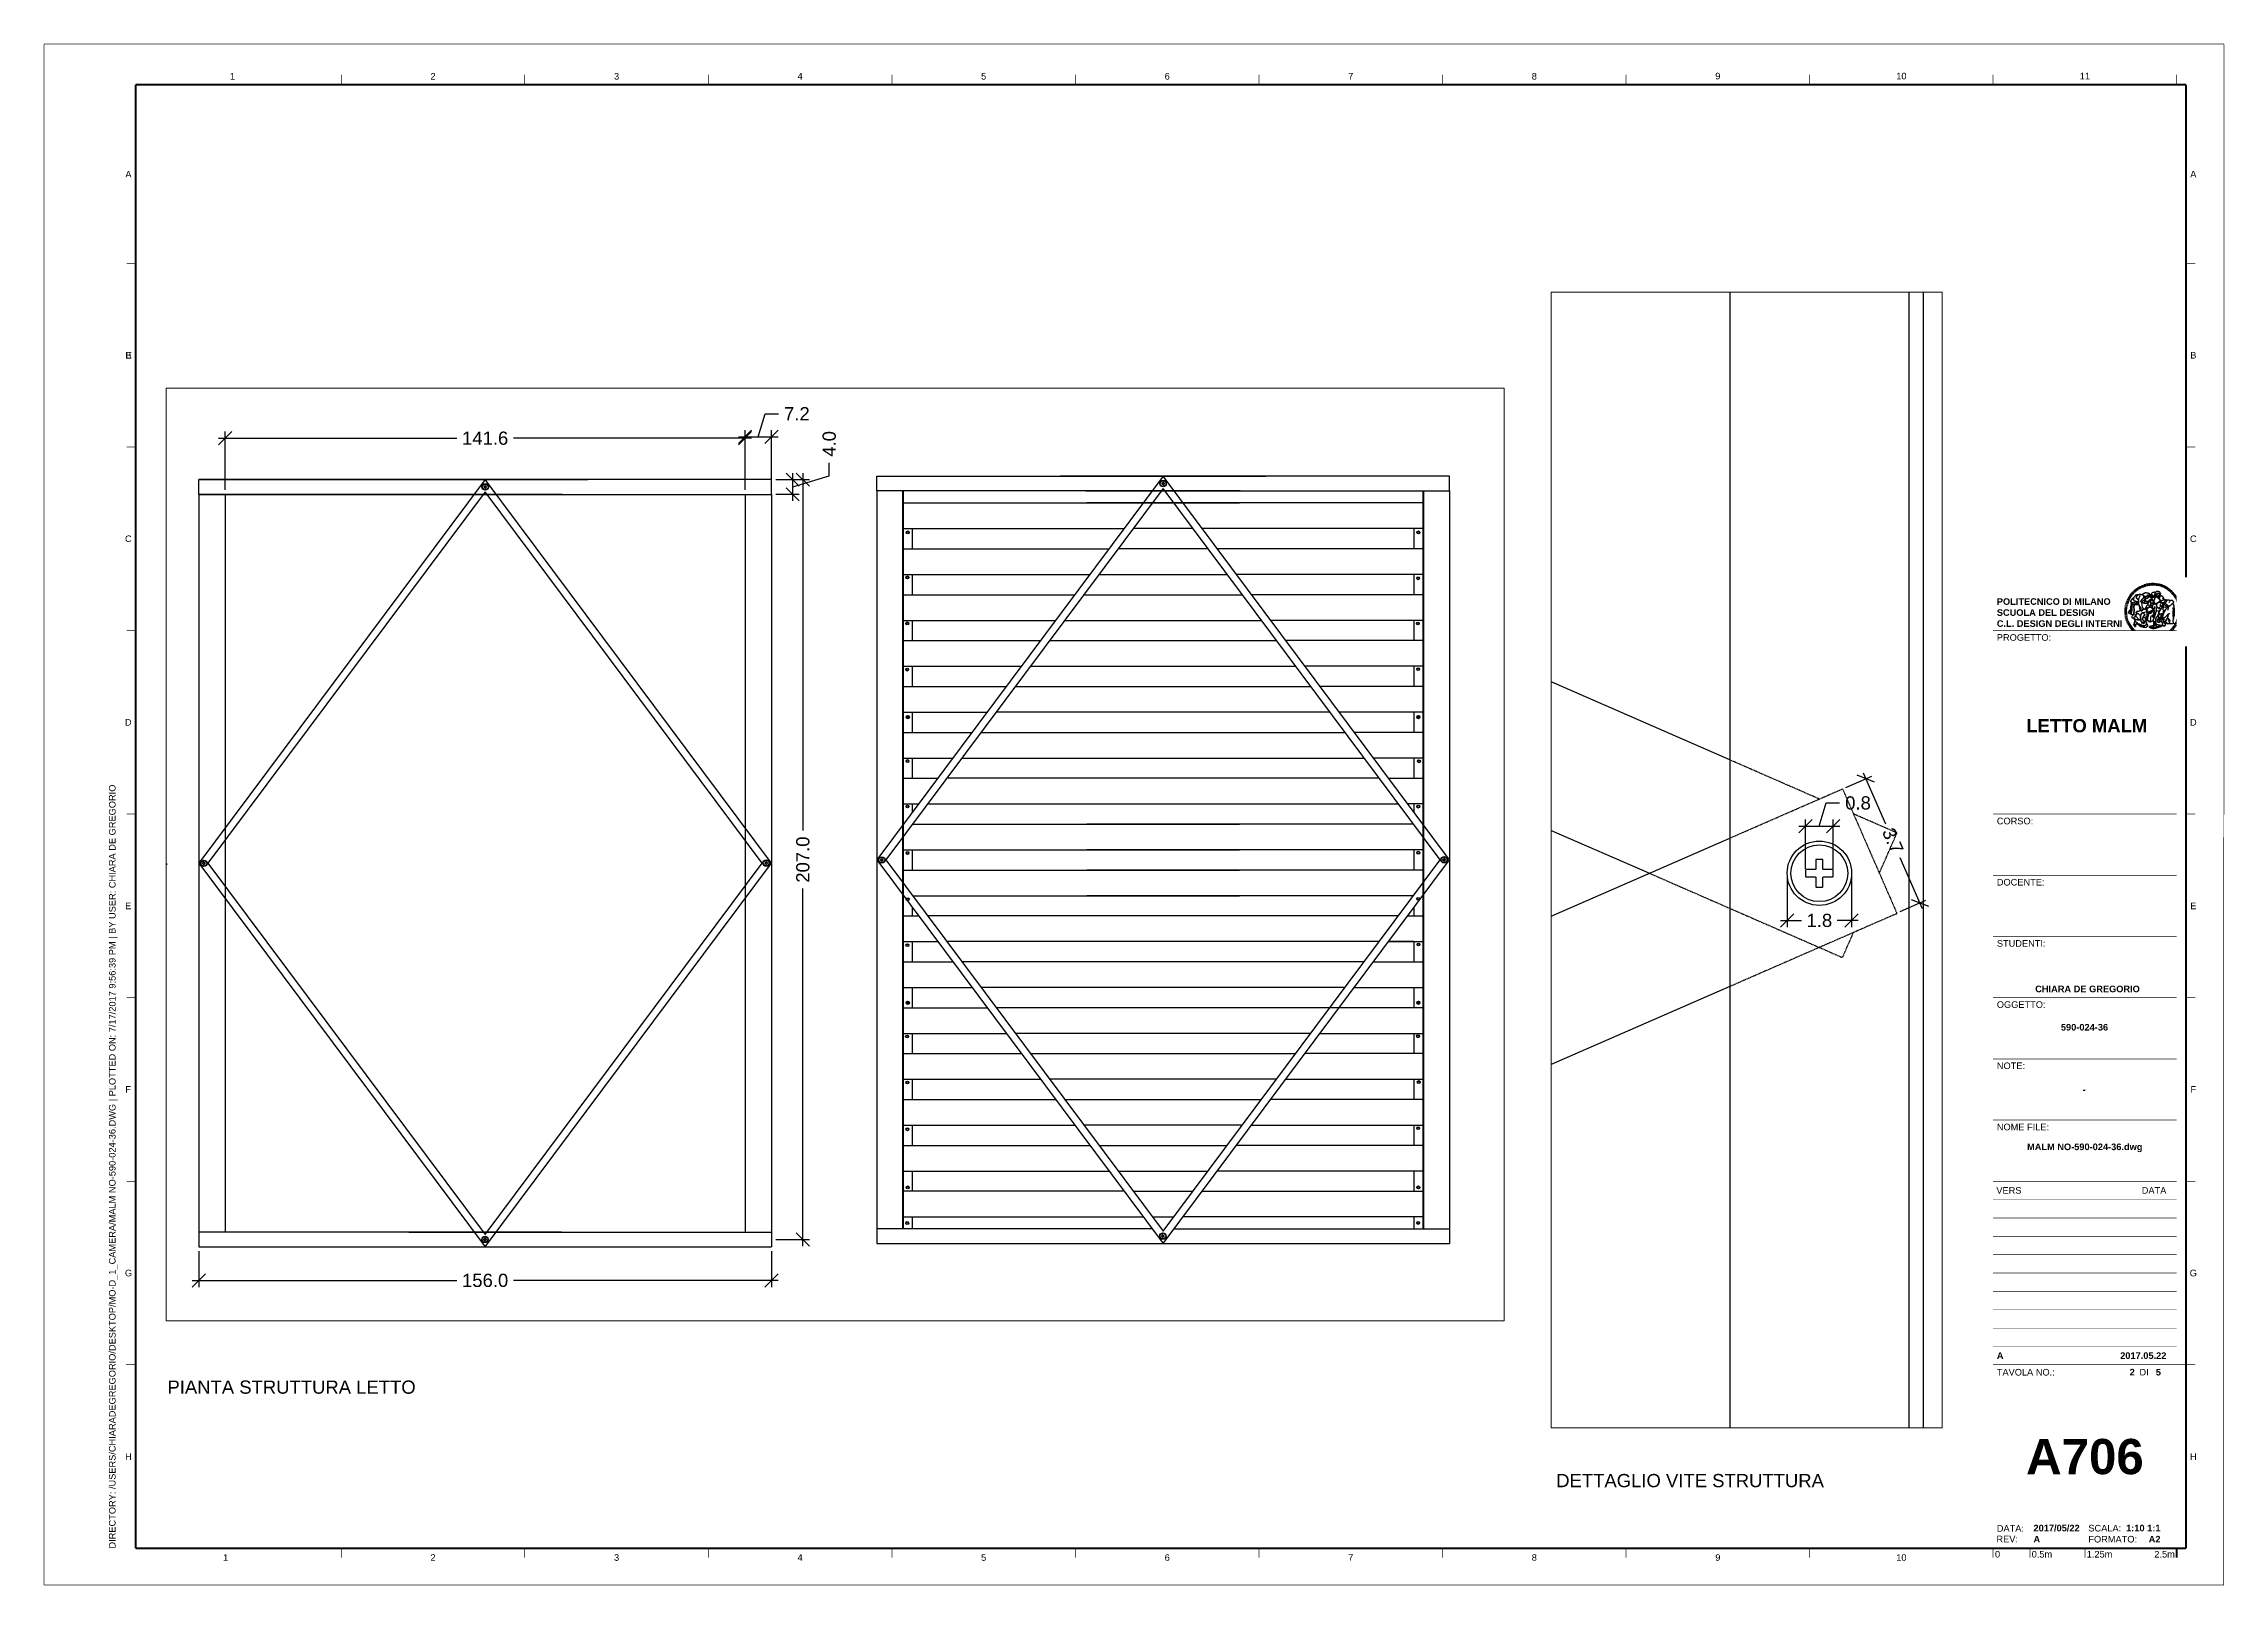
# Paper-space layout 'Layout2' of a CAD drawing. Header units: millimetres. Extents: x -1 to 593, y -1 to 419.
# The model-space entities are those that its viewports show. They can reach past a viewport. Long polylines and large blocks are cut down to what shows.
import ezdxf
from ezdxf.enums import TextEntityAlignment as Align

# ---------------------------------------------------------------- set-up
doc = ezdxf.new("R2010")
doc.units = ezdxf.units.MM
doc.set_wipeout_variables(frame=1)
doc.linetypes.add('JIS_02_0.7', pattern=[1.35, 0.75, -0.6])
doc.layers.get('0').update_dxf_attribs({"color": 8})
for name, color, linetype in [('G-ANNO-LOGO', 3, 'Continuous'), ('G-ANNO-TEXT', 3, 'Continuous'), ('G-ANNO-TTLB', 3, 'Continuous'), ('QUOTE', 5, 'Continuous')]:
    doc.layers.add(name, color=color, linetype=linetype)
doc.layers.add('G-ANNO-NPLT', color=210, linetype='Continuous', plot=False)
doc.styles.add('ARIAL', font='Arial.ttf')
doc.styles.add('ARIAL-BOLD', font='Arial Bold.ttf')
doc.styles.add('E-ARIAL', font='Arial.ttf')
doc.styles.get("Standard").update_dxf_attribs({"font": 'Arial.ttf'})
doc.dimstyles.new('TICK_36', dxfattribs={"dimtxt": 3.6, "dimasz": 3.6, "dimexe": 1.8, "dimexo": 1.2, "dimgap": 1.8, "dimtad": 0, "dimdec": 1, "dimzin": 0, "dimdsep": 46, "dimtxsty": 'ARIAL', "dimblk": 'OBLIQUE', "dimcen": 1.8, "dimdle": 1.8, "dimclrd": 3, "dimclre": 4, "dimclrt": 3, "dimadec": 0, "dimazin": 0, "dimtfac": 1, "dimtdec": 1, "dimtmove": 1, "dimatfit": 3, "dimldrblk": 'OBLIQUE', "dimfxl": 1, "dimtfill": 1, "dimtolj": 1, "dimtzin": 0, "dimarcsym": 0})

psp = doc.layouts.new('Layout2')

# ---------------------------------------------------------------- texts
at = {"layer": 'G-ANNO-TEXT', "style": 'ARIAL'}
for s, p in [('1', (50.66, 410.25)), ('2', (105.31, 410.25)), ('3', (155.31, 410.25)), ('4', (205.31, 410.25)), ('5', (255.31, 410.25)), ('6', (305.31, 410.25)), ('7', (355.31, 410.25)), ('8', (405.31, 410.25)), ('9', (455.31, 410.29)), ('10', (505.31, 410.29)), ('11', (555.31, 410.29)), ('A', (22.33, 383.58)), ('A', (584.84, 383.58)), ('B', (22.28, 334.26)), ('E', (22.4, 334.26)), ('B', (584.84, 334.26)), ('C', (22.3, 284.26)), ('C', (584.84, 284.26)), ('D', (22.27, 234.26)), ('D', (584.84, 234.26)), ('E', (22.26, 184.26)), ('E', (584.84, 184.26)), ('F', (22.24, 134.26)), ('F', (584.84, 134.26)), ('G', (22.35, 84.26)), ('G', (584.84, 84.26)), ('H', (22.33, 34.26)), ('H', (584.84, 34.26)), ('1', (48.8, 6.77)), ('2', (105.31, 6.77)), ('3', (155.31, 6.77)), ('4', (205.31, 6.77)), ('5', (255.31, 6.77)), ('6', (305.31, 6.77)), ('7', (355.31, 6.77)), ('8', (405.31, 6.77)), ('9', (455.31, 6.77)), ('10', (505.31, 6.77))]:
    psp.add_text(s, height=1.8, dxfattribs=at).set_placement(p, align=Align.MIDDLE_CENTER)
at = {"layer": 'G-ANNO-TEXT', "insert": (17.02, 9.21), "char_height": 1.8, "attachment_point": 1, "rotation": 90, "style": 'ARIAL'}
psp.add_mtext_dynamic_manual_height_columns('DIRECTORY: /USERS/CHIARADEGREGORIO/DESKTOP/MO-D_1_CAMERA/MALM NO-590-024-36.DWG | PLOTTED ON: 7/17/2017 9:56:39 PM | BY USER: CHIARA DE GREGORIO', width=412.209, gutter_width=9, heights=[0], dxfattribs=at)
at = {"layer": 'QUOTE'}
for s, p in [('PIANTA STRUTTURA LETTO ', (32.96, 51.38)), ('DETTAGLIO VITE STRUTTURA', (411.29, 25.92))]:
    psp.add_text(s, height=3.6, dxfattribs=at).set_placement(p)

msp = doc.modelspace()

# ---------------------------------------------------------------- blocks, each defined once
blk = doc.blocks.new('logoPolimi')
for p, q in [((-1.49, 1.84), (-1.36, 1.68)), ((-1.41, 1.91), (-1.28, 1.74)), ((-1.32, 1.97), (-1.2, 1.8)), ((-1.22, 2.03), (-1.11, 1.85)), ((-1.13, 2.09), (-1.03, 1.9)), ((-1.03, 2.14), (-0.94, 1.95)), ((-0.93, 2.18), (-0.84, 1.99)), ((-0.83, 2.22), (-0.75, 2.03)), ((-0.72, 2.26), (-0.66, 2.06)), ((-0.61, 2.29), (-0.56, 2.09)), ((-0.51, 2.32), (-0.46, 2.11)), ((-0.4, 2.34), (-0.36, 2.13)), ((-0.29, 2.35), (-0.26, 2.14)), ((-0.18, 2.36), (-0.16, 2.15)), ((-0.07, 2.37), (-0.06, 2.16)), ((0.04, 2.37), (0.04, 2.16)), ((0.15, 2.36), (0.14, 2.16)), ((0.26, 2.36), (0.24, 2.15)), ((0.37, 2.34), (0.34, 2.13)), ((0.48, 2.32), (0.44, 2.12)), ((0.59, 2.3), (0.54, 2.09)), ((0.69, 2.27), (0.63, 2.07)), ((0.8, 2.23), (0.73, 2.03)), ((0.9, 2.19), (0.82, 2)), ((1, 2.15), (0.91, 1.96)), ((1.1, 2.1), (1, 1.91)), ((1.2, 2.04), (1.09, 1.86)), ((1.29, 1.99), (1.18, 1.81)), ((1.38, 1.92), (1.26, 1.75)), ((1.47, 1.86), (1.34, 1.69)), ((-2.37, 0.12), (-2.16, 0.11)), ((-2.37, 0.01), (-2.16, 0.01)), ((-2.36, 0.23), (-2.15, 0.21)), ((-2.35, 0.34), (-2.14, 0.31)), ((-2.33, 0.45), (-2.12, 0.41)), ((-2.3, 0.55), (-2.1, 0.51)), ((-2.28, 0.66), (-2.07, 0.6)), ((-2.24, 0.77), (-2.04, 0.7)), ((-2.2, 0.87), (-2.01, 0.79)), ((-2.16, 0.97), (-1.97, 0.89)), ((-2.11, 1.07), (-1.93, 0.98)), ((-2.06, 1.17), (-1.88, 1.07)), ((-2.01, 1.26), (-1.83, 1.15)), ((-1.94, 1.36), (-1.77, 1.24)), ((-1.88, 1.45), (-1.71, 1.32)), ((-1.84, 0.03), (-1.82, 0.35)), ((-1.81, 1.53), (-1.65, 1.4)), ((-1.74, 1.61), (-1.58, 1.47)), ((-1.73, 0.59), (-1.73, 0.59)), ((-1.73, 0.59), (-1.73, 0.59)), ((-1.66, 1.69), (-1.51, 1.54)), ((-1.65, 0.57), (-1.65, 0.57)), ((-1.59, 1.12), (-1.59, 1.12)), ((-1.58, 1.77), (-1.44, 1.61)), ((-1.51, 0.55), (-1.51, 0.55)), ((-1.51, 0.55), (-1.51, 0.55)), ((-1.31, 0.79), (-1.21, 0.75)), ((-1.21, 0.75), (-1.31, 0.79)), ((-1.21, 0.75), (-1.31, 0.79)), ((-1.21, 0.75), (-1.21, 0.75)), ((-1.21, 0.75), (-1.21, 0.75)), ((-1.19, 0.76), (-1.19, 0.76)), ((-1.19, 0.76), (-1.19, 0.76)), ((-1.17, 0.99), (-1.18, 0.99)), ((-1.18, 0.99), (-1.17, 0.99)), ((-1.16, 0.57), (-1.16, 0.57)), ((-1.16, 0.57), (-1.16, 0.57)), ((-1.1, 0.01), (-0.99, 0.06)), ((-0.99, 0.06), (-1.1, 0.01)), ((-0.99, 0.06), (-1.1, 0.01)), ((-0.99, 0.06), (-0.99, 0.06)), ((-0.99, 0.06), (-0.99, 0.06)), ((-0.97, 0.79), (-0.98, 0.79)), ((-0.89, 0.84), (-0.97, 0.79)), ((-0.97, 0.79), (-0.89, 0.84)), ((-0.96, 1.41), (-0.96, 1.41)), ((-0.96, 1.41), (-0.96, 1.41)), ((-0.89, 0.84), (-0.82, 0.87)), ((-0.82, 0.87), (-0.89, 0.84)), ((-0.89, 0.84), (-0.82, 0.87)), ((-0.88, 0.83), (-0.89, 0.84)), ((-0.85, 1.39), (-0.85, 1.39)), ((-0.85, 1.39), (-0.85, 1.39)), ((-0.84, 0.14), (-0.84, 0.14)), ((-0.77, 1.08), (-0.78, 1.08)), ((-0.78, 1.08), (-0.77, 1.08)), ((-0.61, 1.12), (-0.77, 1.08)), ((-0.77, 1.08), (-0.61, 1.12)), ((-0.77, 1.08), (-0.61, 1.12)), ((-0.75, 1.3), (-0.76, 1.29)), ((-0.76, 1.29), (-0.75, 1.3)), ((-0.65, 0.99), (-0.7, 0.96)), ((-0.69, 0.18), (-0.68, 0.18)), ((-0.66, 0.93), (-0.66, 0.93)), ((-0.66, 0.93), (-0.64, 0.93)), ((-0.66, 0.93), (-0.66, 0.93)), ((-0.66, 0.93), (-0.66, 0.93)), ((-0.63, 1.01), (-0.63, 1.01)), ((-0.63, 1.01), (-0.62, 1.01)), ((-0.63, 0.66), (-0.63, 0.66)), ((-0.6, 1.12), (-0.61, 1.12)), ((-0.61, 1.12), (-0.6, 1.12)), ((-0.61, 1.12), (-0.6, 1.12)), ((-0.61, 0.86), (-0.57, 0.85)), ((-0.57, 0.85), (-0.61, 0.86)), ((-0.61, 0.86), (-0.57, 0.85)), ((-0.53, 1.08), (-0.6, 1.12)), ((-0.6, 1.12), (-0.6, 1.11)), ((-0.6, 1.12), (-0.53, 1.08)), ((-0.57, 0.8), (-0.59, 0.8)), ((-0.57, 0.85), (-0.53, 0.84)), ((-0.57, 0.85), (-0.57, 0.85)), ((-0.57, 0.85), (-0.57, 0.85)), ((-0.57, 0.85), (-0.53, 0.84)), ((-0.56, 0.29), (-0.49, 0.48)), ((-0.56, 0.14), (-0.56, 0.29)), ((-0.5, 0.11), (-0.56, 0.14)), ((-0.53, 0.84), (-0.51, 0.84)), ((-0.53, 0.84), (-0.51, 0.84)), ((-0.53, 0.84), (-0.53, 0.84)), ((-0.51, 0.11), (-0.51, 0.11)), ((-0.51, 0.11), (-0.51, 0.11)), ((-0.34, 0.33), (-0.5, 0.11)), ((-0.49, 0.48), (-0.41, 0.55)), ((-0.42, 0.8), (-0.47, 0.79)), ((-0.42, 0.8), (-0.47, 0.79)), ((-0.47, 0.79), (-0.45, 0.76)), ((-0.47, 0.79), (-0.45, 0.76)), ((-0.45, 1.14), (-0.42, 1.11)), ((-0.42, 1.26), (-0.36, 1.22)), ((-0.41, 0.55), (-0.34, 0.49)), ((-0.4, 1.37), (-0.38, 1.38)), ((-0.39, 1.37), (-0.4, 1.37)), ((-0.35, 1.33), (-0.4, 1.37)), ((-0.39, 1.24), (-0.4, 1.23)), ((-0.38, 1.14), (-0.38, 1.14)), ((-0.34, 0.49), (-0.09, 0.48)), ((-0.16, 0.32), (-0.34, 0.33)), ((-0.14, 0.32), (-0.31, 0.34)), ((-0.28, 1.3), (-0.29, 1.3)), ((-0.28, 1.3), (-0.28, 1.3)), ((-0.16, 1.24), (-0.16, 1.25)), ((-0.16, 1.25), (-0.16, 1.25)), ((-0.16, 0.49), (-0.14, 0.64)), ((-0.06, 0.27), (-0.16, 0.32)), ((-0.1, 0.88), (-0.09, 0.87)), ((-0.08, 1.37), (-0.08, 1.38)), ((-0.08, 1.23), (-0.05, 1.21)), ((-0.05, 1.21), (-0.08, 1.23)), ((-0.08, 1.23), (-0.05, 1.21)), ((-0.03, 0.26), (-0.06, 0.27)), ((-0.05, 1.21), (-0.04, 1.21)), ((-0.04, 1.21), (-0.05, 1.21)), ((-0.04, 1.21), (-0.04, 1.21)), ((-0.04, 1.21), (-0.04, 1.21)), ((-0.04, 0.48), (-0.03, 0.26)), ((0.03, 1.15), (0.03, 1.15)), ((0.03, 0.66), (0.03, 0.67)), ((0.07, 0.58), (0.07, 0.57)), ((0.1, 1.18), (0.1, 1.18)), ((0.1, 0.84), (0.1, 0.84)), ((0.13, 1.32), (0.17, 1.19)), ((0.14, 0.71), (0.34, 0.65)), ((0.31, 0.56), (0.17, 0.63)), ((0.27, 1.61), (0.27, 1.61)), ((0.27, 1.61), (0.27, 1.61)), ((0.27, 1.61), (0.27, 1.61)), ((0.29, 1.29), (0.29, 1.29)), ((0.29, 1.29), (0.29, 1.29)), ((0.29, 1.29), (0.29, 1.29)), ((0.29, 1.29), (0.29, 1.29)), ((0.33, 0.49), (0.34, 0.49)), ((0.33, 0.03), (0.35, 0.03)), ((0.33, 0.03), (0.35, 0.03)), ((0.34, 0.65), (0.34, 0.64)), ((0.35, 0.03), (0.57, 0.06)), ((0.35, 0.03), (0.57, 0.06)), ((0.35, 0.03), (0.35, 0.03)), ((0.35, 0.03), (0.35, 0.03)), ((0.38, 1.36), (0.37, 1.35)), ((0.38, 0.34), (0.37, 0.34)), ((0.38, 0.34), (0.38, 0.34)), ((0.43, 0.67), (0.39, 0.64)), ((0.49, 1.05), (0.51, 1.13)), ((0.51, 1.13), (0.49, 1.05)), ((0.49, 1.05), (0.51, 1.13)), ((0.51, 1.31), (0.5, 1.29)), ((0.51, 1.13), (0.52, 1.23)), ((0.52, 1.23), (0.51, 1.23)), ((0.51, 1.23), (0.52, 1.23)), ((0.52, 1.23), (0.51, 1.13)), ((0.51, 1.13), (0.52, 1.23)), ((0.52, 1.24), (0.6, 1.37)), ((0.52, 1.23), (0.6, 1.36)), ((0.6, 1.36), (0.52, 1.23)), ((0.52, 1.23), (0.52, 1.23)), ((0.52, 1.23), (0.52, 1.24)), ((0.52, 1.23), (0.52, 1.23)), ((0.55, 1.07), (0.53, 1.06)), ((0.53, 1.04), (0.53, 1.06)), ((0.53, 1.05), (0.53, 1.04)), ((0.54, 0.3), (0.63, 0.32)), ((0.54, -0.08), (0.61, 0.06)), ((0.61, 0.06), (0.54, -0.08)), ((0.54, -0.08), (0.61, 0.06)), ((0.56, 0.19), (0.59, 0.21)), ((0.57, 1.07), (0.57, 1.07)), ((0.57, 1.07), (0.57, 1.07)), ((0.57, 1.07), (0.57, 1.07)), ((0.57, 1.07), (0.57, 1.07)), ((0.57, 1.07), (0.57, 1.07)), ((0.57, 1.07), (0.57, 1.07)), ((0.57, 1.07), (0.57, 1.07)), ((0.58, 0.3), (0.59, 0.29)), ((0.59, 0.78), (0.59, 0.79)), ((0.59, 0.79), (0.59, 0.79)), ((0.59, 0.79), (0.59, 0.79)), ((0.59, 0.79), (0.59, 0.78)), ((0.61, 0.06), (0.6, 0.07)), ((0.6, 0.07), (0.61, 0.06)), ((0.61, 0.06), (0.61, 0.07)), ((0.62, 0.21), (0.65, 0.22)), ((0.64, 1.37), (0.65, 1.37)), ((0.69, 0.86), (0.68, 0.86)), ((0.68, 0.86), (0.69, 0.86)), ((0.68, 0.76), (0.68, 0.76)), ((0.76, 0.26), (0.76, 0.26)), ((0.82, 0.35), (0.84, 0.36)), ((0.82, 0.35), (0.82, 0.35)), ((0.84, 0.36), (0.84, 0.37)), ((0.85, 0.34), (1.05, 0.35)), ((0.93, 1.05), (0.93, 1.05)), ((0.93, 1.05), (0.93, 1.05)), ((0.93, 1.05), (0.93, 1.04)), ((0.93, 1.05), (0.93, 1.05)), ((0.97, 0.66), (0.96, 0.66)), ((1.01, 0.97), (0.98, 0.96)), ((1.17, 0.96), (1.17, 0.95)), ((1.17, 0.95), (1.17, 0.95)), ((1.34, 0.37), (1.26, 0.04)), ((1.27, 0.37), (1.27, 0.38)), ((1.28, 0.95), (1.28, 0.95)), ((1.37, 0.73), (1.46, 0.81)), ((1.41, 0.4), (1.41, 0.41)), ((1.56, 1.79), (1.42, 1.63)), ((1.64, 1.71), (1.49, 1.56)), ((1.49, 0.9), (1.57, 0.92)), ((1.72, 1.63), (1.56, 1.49)), ((1.67, 0.6), (1.57, 0.53)), ((1.79, 1.55), (1.63, 1.41)), ((1.86, 1.47), (1.7, 1.34)), ((1.93, 1.38), (1.76, 1.26)), ((1.99, 1.29), (1.81, 1.17)), ((2.05, 1.19), (1.87, 1.09)), ((2.1, 1.1), (1.92, 1)), ((2.15, 1), (1.96, 0.91)), ((2.19, 0.9), (2, 0.82)), ((2.23, 0.79), (2.04, 0.72)), ((2.27, 0.69), (2.07, 0.63)), ((2.3, 0.58), (2.09, 0.53)), ((2.32, 0.47), (2.12, 0.43)), ((2.34, 0.37), (2.13, 0.33)), ((2.36, 0.26), (2.15, 0.23)), ((2.37, 0.15), (2.16, 0.13)), ((2.37, 0.04), (2.16, 0.03)), ((-2.37, -0.1), (-2.16, -0.09)), ((-2.36, -0.21), (-2.15, -0.19)), ((-2.35, -0.32), (-2.14, -0.29)), ((-2.33, -0.43), (-2.12, -0.39)), ((-2.31, -0.54), (-2.1, -0.49)), ((-2.28, -0.65), (-2.08, -0.59)), ((-2.25, -0.75), (-2.05, -0.69)), ((-2.21, -0.86), (-2.02, -0.78)), ((-2.17, -0.96), (-1.98, -0.87)), ((-2.12, -1.06), (-1.93, -0.96)), ((-2.07, -1.16), (-1.89, -1.05)), ((-2.04, -0.15), (-1.97, -0.2)), ((-2.01, -1.25), (-1.84, -1.14)), ((-1.95, -1.34), (-1.78, -1.22)), ((-1.89, -1.43), (-1.72, -1.31)), ((-1.82, -1.52), (-1.66, -1.38)), ((-1.75, -1.6), (-1.59, -1.46)), ((-1.67, -1.68), (-1.52, -1.53)), ((-1.58, -0.12), (-1.6, -0.18)), ((-1.6, -0.18), (-1.58, -0.28)), ((-1.57, -0.54), (-1.59, -0.54)), ((-1.59, -0.54), (-1.59, -0.54)), ((-1.59, -1.76), (-1.45, -1.6)), ((-1.56, -0.32), (-1.56, -0.31)), ((-1.56, -0.31), (-1.56, -0.31)), ((-1.53, -0.65), (-1.53, -0.65)), ((-1.53, -0.65), (-1.53, -0.65)), ((-1.51, -1.83), (-1.37, -1.67)), ((-1.48, -0.86), (-1.48, -0.85)), ((-1.42, -0.37), (-1.42, -0.37)), ((-1.42, -1.9), (-1.29, -1.73)), ((-1.38, -0.46), (-1.38, -0.46)), ((-1.33, -1.96), (-1.21, -1.79)), ((-1.31, -0.24), (-1.31, -0.23)), ((-1.31, -0.23), (-1.31, -0.24)), ((-1.23, -0.19), (-1.23, -0.19)), ((-1.23, -0.19), (-1.23, -0.19)), ((-1.23, -0.19), (-1.23, -0.19)), ((-1.23, -0.19), (-1.23, -0.19)), ((-1.01, -0.39), (-1.02, -0.39)), ((-1.02, -0.39), (-1.01, -0.39)), ((-1.02, -0.7), (-1.02, -0.7)), ((-1.02, -0.7), (-1.02, -0.7)), ((-1.02, -0.7), (-1.02, -0.7)), ((-0.79, -0.51), (-0.83, -0.58)), ((-0.83, -0.58), (-0.79, -0.51)), ((-0.83, -0.58), (-0.79, -0.51)), ((-0.78, -1.05), (-0.83, -0.94)), ((-0.83, -0.94), (-0.78, -1.05)), ((-0.83, -0.94), (-0.83, -0.94)), ((-0.83, -0.94), (-0.78, -1.05)), ((-0.82, -1.23), (-0.82, -1.23)), ((-0.82, -1.23), (-0.77, -1.23)), ((-0.77, -1.23), (-0.82, -1.23)), ((-0.82, -1.23), (-0.82, -1.23)), ((-0.77, -1.23), (-0.82, -1.23)), ((-0.75, -0.96), (-0.8, -0.89)), ((-0.8, -0.89), (-0.79, -0.92)), ((-0.79, -0.92), (-0.8, -0.89)), ((-0.8, -0.89), (-0.75, -0.96)), ((-0.79, -0.92), (-0.8, -0.89)), ((-0.8, -0.89), (-0.8, -0.89)), ((-0.8, -0.89), (-0.75, -0.96)), ((-0.79, -0.92), (-0.78, -0.95)), ((-0.78, -0.95), (-0.79, -0.92)), ((-0.78, -0.95), (-0.79, -0.92)), ((-0.77, -0.49), (-0.78, -0.48)), ((-0.78, -0.48), (-0.77, -0.49)), ((-0.78, -0.95), (-0.76, -1)), ((-0.76, -1), (-0.78, -0.95)), ((-0.76, -1), (-0.78, -0.95)), ((-0.71, -0.89), (-0.75, -0.87)), ((-0.75, -0.87), (-0.71, -0.89)), ((-0.75, -0.87), (-0.71, -0.89)), ((-0.72, -1.01), (-0.75, -0.96)), ((-0.75, -0.96), (-0.72, -1.01)), ((-0.75, -0.96), (-0.72, -1.01)), ((-0.64, -0.93), (-0.71, -0.89)), ((-0.71, -0.89), (-0.64, -0.93)), ((-0.71, -0.89), (-0.64, -0.93)), ((-0.66, -0.53), (-0.66, -0.53)), ((-0.66, -0.53), (-0.66, -0.53)), ((-0.66, -0.53), (-0.66, -0.53)), ((-0.39, -0.81), (-0.51, -0.69)), ((-0.51, -1.04), (-0.5, -1.04)), ((-0.48, -0.42), (-0.48, -0.42)), ((-0.48, -0.42), (-0.48, -0.42)), ((-0.48, -0.42), (-0.48, -0.42)), ((-0.41, -0.51), (-0.41, -0.51)), ((-0.38, -0.05), (-0.39, -0.12)), ((-0.39, -0.12), (-0.37, -0.1)), ((-0.35, -0.14), (-0.37, -0.08)), ((-0.37, -0.09), (-0.37, -0.09)), ((-0.33, -0.12), (-0.35, -0.14)), ((-0.32, -0.14), (-0.35, -0.14)), ((-0.35, -0.18), (-0.34, -0.22)), ((-0.34, -0.08), (-0.29, -0.16)), ((-0.34, -0.22), (-0.34, -0.22)), ((-0.27, -0.17), (-0.32, -0.14)), ((-0.25, -0.91), (-0.26, -0.9)), ((-0.26, -1.29), (0.1, -1.2)), ((0.1, -1.2), (-0.26, -1.29)), ((0.08, -1.4), (-0.26, -1.29)), ((-0.26, -1.29), (0.08, -1.4)), ((-0.26, -1.38), (-0.26, -1.29)), ((-0.26, -1.29), (-0.26, -1.29)), ((-0.26, -1.29), (-0.26, -1.38)), ((-0.26, -1.29), (0.08, -1.4)), ((-0.26, -1.29), (-0.26, -1.29)), ((0.08, -1.49), (-0.26, -1.38)), ((-0.26, -1.38), (0.09, -1.49)), ((-0.14, -0.15), (-0.16, -0.13)), ((-0.11, -0.04), (-0.12, -0.05)), ((-0.04, -0.41), (-0.01, -0.44)), ((-0.01, -0.44), (-0.04, -0.41)), ((-0.04, -0.41), (-0.01, -0.44)), ((0.07, -0.84), (0.07, -0.84)), ((0.07, -0.84), (0.07, -0.84)), ((0.1, -1.2), (0.08, -1.32)), ((0.08, -1.32), (0.13, -1.2)), ((0.08, -1.4), (0.72, -1.22)), ((0.72, -1.22), (0.08, -1.4)), ((0.08, -1.4), (0.72, -1.22)), ((0.72, -1.31), (0.08, -1.49)), ((0.08, -1.44), (0.08, -1.4)), ((0.08, -1.4), (0.08, -1.44)), ((0.08, -1.4), (0.08, -1.49)), ((0.08, -1.49), (0.08, -1.44)), ((0.08, -1.44), (0.08, -1.44)), ((0.08, -1.44), (0.08, -1.45)), ((0.08, -1.45), (0.08, -1.46)), ((0.08, -1.46), (0.08, -1.49)), ((0.1, -1.01), (0.09, -0.86)), ((0.1, -1.01), (0.09, -0.86)), ((0.09, -1.49), (0.72, -1.31)), ((0.1, -1.2), (0.12, -1.04)), ((0.12, -1.04), (0.1, -1.2)), ((0.13, -1.2), (0.1, -1.2)), ((0.1, -1.2), (0.13, -1.2)), ((0.13, -1.2), (0.1, -1.2)), ((0.1, -1.2), (0.1, -1.2)), ((0.11, -0.44), (0.11, -0.44)), ((0.11, -0.44), (0.11, -0.44)), ((0.12, -0.21), (0.12, -0.21)), ((0.12, -0.21), (0.12, -0.21)), ((0.12, -0.21), (0.12, -0.21)), ((0.12, -0.21), (0.12, -0.21)), ((0.12, -0.21), (0.12, -0.21)), ((0.12, -0.21), (0.12, -0.21)), ((0.12, -0.21), (0.12, -0.21)), ((0.12, -0.21), (0.12, -0.21)), ((0.12, -0.21), (0.12, -0.21)), ((0.12, -0.21), (0.12, -0.21)), ((0.12, -0.21), (0.12, -0.21)), ((0.12, -0.21), (0.12, -0.21)), ((0.12, -0.21), (0.12, -0.21)), ((0.12, -0.56), (0.14, -0.53)), ((0.14, -0.53), (0.12, -0.56)), ((0.12, -0.56), (0.14, -0.53)), ((0.12, -1.04), (0.12, -1.04)), ((0.12, -1.04), (0.12, -1.04)), ((0.12, -1.04), (0.12, -1.04)), ((0.21, -0.99), (0.13, -1.2)), ((0.13, -1.2), (0.21, -0.99)), ((0.36, -1.14), (0.13, -1.2)), ((0.13, -1.2), (0.26, -1.17)), ((0.14, -0.53), (0.16, -0.49)), ((0.16, -0.49), (0.14, -0.53)), ((0.14, -0.53), (0.16, -0.49)), ((0.16, -0.49), (0.16, -0.49)), ((0.16, -0.49), (0.16, -0.49)), ((0.28, -1.19), (0.21, -0.99)), ((0.21, -0.99), (0.31, -1.27)), ((0.24, -0.17), (0.24, -0.16)), ((0.24, -0.16), (0.24, -0.17)), ((0.25, -0.84), (0.25, -0.88)), ((0.25, -0.88), (0.25, -0.84)), ((0.25, -0.88), (0.25, -0.84)), ((0.25, -0.88), (0.29, -1.17)), ((0.26, -0.88), (0.25, -0.88)), ((0.31, -1.27), (0.25, -0.88)), ((0.26, -1.17), (0.28, -1.16)), ((0.28, -1.16), (0.36, -1.14)), ((0.29, -1.17), (0.28, -1.19)), ((0.36, -1.14), (0.72, -1.22)), ((0.72, -1.22), (0.36, -1.14)), ((0.49, -0.31), (0.49, -0.31)), ((0.49, -0.31), (0.49, -0.31)), ((0.5, -0.27), (0.5, -0.27)), ((0.51, -0.27), (0.51, -0.27)), ((0.72, -0.81), (0.75, -0.89)), ((0.72, -1.22), (0.72, -1.31)), ((0.72, -1.31), (0.72, -1.22)), ((0.74, -0.23), (0.74, -0.23)), ((0.74, -0.23), (0.75, -0.24)), ((0.75, -0.23), (0.75, -0.23)), ((0.86, -0.25), (0.82, -0.34)), ((0.87, -0.22), (0.86, -0.23)), ((0.87, -0.22), (0.86, -0.25)), ((0.96, -0.58), (0.96, -0.57)), ((1.05, -1.05), (1.04, -1.05)), ((1.28, -2), (1.17, -1.82)), ((1.37, -1.93), (1.25, -1.76)), ((1.31, -0.27), (1.3, -0.26)), ((1.3, -0.26), (1.3, -0.26)), ((1.3, -0.26), (1.3, -0.26)), ((1.3, -0.26), (1.31, -0.27)), ((1.3, -0.26), (1.3, -0.26)), ((1.46, -1.87), (1.33, -1.7)), ((1.54, -1.8), (1.41, -1.64)), ((1.63, -1.72), (1.48, -1.57)), ((1.71, -1.65), (1.55, -1.5)), ((1.78, -1.57), (1.62, -1.43)), ((1.85, -1.48), (1.69, -1.35)), ((1.92, -1.39), (1.75, -1.27)), ((1.98, -1.3), (1.81, -1.19)), ((2.04, -1.21), (1.86, -1.1)), ((2.09, -1.11), (1.91, -1.01)), ((2.14, -1.01), (1.95, -0.92)), ((2.19, -0.91), (1.99, -0.83)), ((2.23, -0.81), (2.03, -0.74)), ((2.26, -0.7), (2.06, -0.64)), ((2.29, -0.6), (2.09, -0.55)), ((2.32, -0.49), (2.11, -0.45)), ((2.34, -0.38), (2.13, -0.35)), ((2.35, -0.27), (2.15, -0.25)), ((2.37, -0.08), (2.16, -0.07)), ((2.36, -0.16), (2.16, -0.15)), ((-1.24, -2.02), (-1.13, -1.84)), ((-1.14, -2.08), (-1.04, -1.89)), ((-1.04, -2.13), (-0.95, -1.94)), ((-0.94, -2.18), (-0.86, -1.98)), ((-0.84, -2.22), (-0.77, -2.02)), ((-0.74, -2.25), (-0.67, -2.05)), ((-0.63, -2.29), (-0.57, -2.08)), ((-0.52, -2.31), (-0.48, -2.11)), ((-0.42, -2.33), (-0.38, -2.13)), ((-0.31, -2.35), (-0.28, -2.14)), ((-0.2, -2.36), (-0.18, -2.15)), ((-0.09, -2.37), (-0.08, -2.16)), ((0.03, -2.37), (0.02, -2.16)), ((0.14, -2.37), (0.12, -2.16)), ((0.25, -2.36), (0.22, -2.15)), ((0.35, -2.34), (0.32, -2.14)), ((0.46, -2.32), (0.42, -2.12)), ((0.57, -2.3), (0.52, -2.1)), ((0.68, -2.27), (0.62, -2.07)), ((0.78, -2.24), (0.71, -2.04)), ((0.89, -2.2), (0.81, -2)), ((0.99, -2.15), (0.9, -1.96)), ((1.09, -2.11), (0.99, -1.92)), ((1.19, -2.05), (1.08, -1.87))]:
    blk.add_line(p, q)
for points in [[(-1.9, 0.12), (-1.94, 0.02), (-2.05, -0.09), (-2.05, -0.09)], [(-1.86, 0.38), (-1.86, 0.38), (-1.87, 0.19), (-1.9, 0.12)], [(-1.76, 0.6), (-1.76, 0.6), (-1.84, 0.57), (-1.86, 0.38)], [(-1.86, -0.04), (-1.84, 0.02), (-1.84, 0.03), (-1.84, 0.03)], [(-1.82, 0.78), (-1.83, 0.8), (-1.85, 0.86), (-1.83, 0.88)], [(-1.82, 0.78), (-1.83, 0.8), (-1.85, 0.86), (-1.83, 0.88)], [(-1.83, 0.88), (-1.81, 0.9), (-1.76, 0.96), (-1.76, 0.96)], [(-1.83, 0.88), (-1.81, 0.9), (-1.76, 0.96), (-1.76, 0.96)], [(-1.76, 0.6), (-1.83, 0.7), (-1.78, 0.74), (-1.78, 0.74)], [(-1.78, 0.74), (-1.79, 0.74), (-1.83, 0.7), (-1.76, 0.6)], [(-1.78, 0.74), (-1.8, 0.76), (-1.81, 0.78), (-1.82, 0.78)], [(-1.78, 0.74), (-1.8, 0.76), (-1.81, 0.78), (-1.82, 0.78)], [(-1.82, 0.35), (-1.81, 0.5), (-1.73, 0.59), (-1.73, 0.59)], [(-1.82, -0.19), (-1.73, -0.07), (-1.75, 0.14), (-1.75, 0.3)], [(-1.75, 0.33), (-1.75, 0.17), (-1.73, -0.05), (-1.8, -0.17)], [(-1.78, 0.74), (-1.75, 0.72), (-1.72, 0.69), (-1.68, 0.7)], [(-1.68, 0.7), (-1.72, 0.69), (-1.75, 0.72), (-1.78, 0.74)], [(-1.68, 0.7), (-1.72, 0.69), (-1.75, 0.72), (-1.78, 0.74)], [(-1.78, 0.74), (-1.78, 0.74), (-1.78, 0.74), (-1.78, 0.74)], [(-1.76, 0.96), (-1.68, 1.1), (-1.59, 1.12), (-1.59, 1.12)], [(-1.76, 0.96), (-1.68, 1.1), (-1.6, 1.12), (-1.6, 1.12)], [(-1.73, 0.59), (-1.74, 0.59), (-1.75, 0.6), (-1.76, 0.6)], [(-1.73, 0.59), (-1.74, 0.59), (-1.75, 0.6), (-1.76, 0.6)], [(-1.75, 0.3), (-1.76, 0.47), (-1.65, 0.57), (-1.65, 0.57)], [(-1.65, 0.57), (-1.65, 0.57), (-1.76, 0.5), (-1.75, 0.33)], [(-1.65, 0.57), (-1.68, 0.58), (-1.7, 0.58), (-1.73, 0.59)], [(-1.65, 0.57), (-1.68, 0.58), (-1.7, 0.58), (-1.73, 0.59)], [(-1.5, 0.71), (-1.53, 0.74), (-1.61, 0.71), (-1.68, 0.7)], [(-1.68, 0.7), (-1.61, 0.71), (-1.53, 0.73), (-1.5, 0.71)], [(-1.5, 0.71), (-1.53, 0.73), (-1.61, 0.71), (-1.68, 0.7)], [(-1.51, 0.55), (-1.56, 0.56), (-1.61, 0.56), (-1.65, 0.57)], [(-1.65, 0.57), (-1.61, 0.56), (-1.56, 0.56), (-1.51, 0.55)], [(-1.51, 0.55), (-1.56, 0.56), (-1.61, 0.56), (-1.65, 0.57)], [(-1.59, 1.12), (-1.6, 1.06), (-1.61, 0.99), (-1.61, 0.97)], [(-1.61, 0.97), (-1.61, 0.99), (-1.6, 1.06), (-1.59, 1.12)], [(-1.61, 0.97), (-1.61, 0.99), (-1.6, 1.06), (-1.59, 1.12)], [(-1.61, 0.97), (-1.61, 0.95), (-1.56, 0.88), (-1.54, 0.87)], [(-1.54, 0.87), (-1.56, 0.88), (-1.61, 0.95), (-1.61, 0.97)], [(-1.54, 0.87), (-1.56, 0.88), (-1.61, 0.96), (-1.61, 0.97)], [(-1.59, 1.12), (-1.59, 1.13), (-1.59, 1.15), (-1.58, 1.16)], [(-1.59, 1.12), (-1.59, 1.13), (-1.59, 1.15), (-1.58, 1.16)], [(-1.58, 1.16), (-1.57, 1.21), (-1.52, 1.23), (-1.49, 1.25)], [(-1.58, 1.16), (-1.57, 1.21), (-1.52, 1.23), (-1.49, 1.25)], [(-1.58, 0.36), (-1.58, 0.48), (-1.51, 0.55), (-1.51, 0.55)], [(-1.51, 0.55), (-1.51, 0.55), (-1.58, 0.48), (-1.58, 0.36)], [(-1.51, 0.55), (-1.51, 0.55), (-1.58, 0.48), (-1.58, 0.36)], [(-1.55, 0.04), (-1.55, 0.08), (-1.58, 0.25), (-1.58, 0.36)], [(-1.58, 0.36), (-1.58, 0.25), (-1.55, 0.08), (-1.55, 0.04)], [(-1.58, 0.36), (-1.58, 0.25), (-1.55, 0.08), (-1.55, 0.04)], [(-1.58, -0.12), (-1.57, -0.06), (-1.55, 0.02), (-1.55, 0.04)], [(-1.55, 0.04), (-1.55, 0.02), (-1.57, -0.06), (-1.58, -0.12)], [(-1.55, 0.04), (-1.55, 0.02), (-1.56, -0.04), (-1.57, -0.1)], [(-1.54, 0.87), (-1.52, 0.85), (-1.47, 0.83), (-1.44, 0.83)], [(-1.44, 0.83), (-1.47, 0.83), (-1.52, 0.85), (-1.54, 0.87)], [(-1.45, 0.83), (-1.47, 0.83), (-1.52, 0.85), (-1.54, 0.87)], [(-1.51, 0.55), (-1.33, 0.54), (-1.16, 0.57), (-1.16, 0.57)], [(-1.16, 0.57), (-1.16, 0.57), (-1.33, 0.54), (-1.51, 0.55)], [(-1.16, 0.57), (-1.16, 0.57), (-1.33, 0.54), (-1.51, 0.55)], [(-1.5, 0.71), (-1.46, 0.68), (-1.4, 0.62), (-1.33, 0.66)], [(-1.33, 0.66), (-1.4, 0.62), (-1.46, 0.68), (-1.5, 0.71)], [(-1.33, 0.66), (-1.4, 0.62), (-1.46, 0.68), (-1.5, 0.71)], [(-1.49, 1.25), (-1.46, 1.26), (-1.42, 1.33), (-1.39, 1.36)], [(-1.49, 1.25), (-1.46, 1.27), (-1.43, 1.34), (-1.39, 1.36)], [(-1.31, 0.79), (-1.33, 0.79), (-1.42, 0.83), (-1.45, 0.83)], [(-1.44, 0.83), (-1.42, 0.83), (-1.33, 0.79), (-1.31, 0.79)], [(-1.31, 0.79), (-1.33, 0.79), (-1.42, 0.83), (-1.44, 0.83)], [(-1.35, 1.1), (-1.4, 1.17), (-1.36, 1.23), (-1.29, 1.31)], [(-1.29, 1.31), (-1.36, 1.23), (-1.4, 1.17), (-1.35, 1.1)], [(-1.35, 1.1), (-1.4, 1.17), (-1.36, 1.23), (-1.29, 1.31)], [(-1.39, 1.36), (-1.35, 1.38), (-1.26, 1.4), (-1.19, 1.41)], [(-1.39, 1.36), (-1.35, 1.38), (-1.26, 1.4), (-1.19, 1.41)], [(-1.18, 0.99), (-1.24, 0.97), (-1.3, 1.03), (-1.35, 1.1)], [(-1.35, 1.1), (-1.3, 1.03), (-1.24, 0.97), (-1.18, 0.99)], [(-1.18, 1), (-1.24, 0.97), (-1.3, 1.03), (-1.35, 1.1)], [(-1.33, 0.66), (-1.28, 0.7), (-1.23, 0.73), (-1.21, 0.75)], [(-1.21, 0.75), (-1.23, 0.73), (-1.28, 0.7), (-1.33, 0.66)], [(-1.21, 0.75), (-1.23, 0.73), (-1.28, 0.7), (-1.33, 0.66)], [(-1.29, 1.31), (-1.22, 1.39), (-1.01, 1.41), (-0.96, 1.41)], [(-0.96, 1.41), (-1.01, 1.41), (-1.22, 1.39), (-1.29, 1.31)], [(-1.29, 1.31), (-1.22, 1.39), (-1.01, 1.41), (-0.96, 1.41)], [(-1.24, -0.02), (-1.21, -0.01), (-1.1, 0.01), (-1.1, 0.01)], [(-1.1, 0.01), (-1.1, 0.01), (-1.21, -0.01), (-1.24, -0.02)], [(-1.1, 0.01), (-1.1, 0.01), (-1.21, -0.01), (-1.24, -0.02)], [(-1.21, 0.75), (-1.2, 0.75), (-1.19, 0.76), (-1.19, 0.76)], [(-1.19, 0.76), (-1.19, 0.76), (-1.2, 0.75), (-1.21, 0.75)], [(-1.19, 0.76), (-1.19, 0.76), (-1.2, 0.76), (-1.21, 0.75)], [(-1.19, 1.41), (-1.11, 1.43), (-0.97, 1.41), (-0.97, 1.41)], [(-1.19, 1.41), (-1.12, 1.43), (-0.98, 1.41), (-0.98, 1.41)], [(-1.19, 0.76), (-1.19, 0.77), (-1.18, 0.78), (-1.18, 0.79)], [(-1.18, 0.79), (-1.18, 0.78), (-1.19, 0.77), (-1.19, 0.76)], [(-1.19, 0.76), (-1.19, 0.77), (-1.19, 0.78), (-1.18, 0.79)], [(-1.18, 0.68), (-1.18, 0.68), (-1.19, 0.71), (-1.19, 0.76)], [(-1.19, 0.76), (-1.19, 0.71), (-1.18, 0.68), (-1.18, 0.68)], [(-1.18, 0.68), (-1.18, 0.68), (-1.19, 0.71), (-1.19, 0.76)], [(-1.18, 0.97), (-1.18, 0.97), (-1.18, 0.98), (-1.17, 0.99)], [(-1.17, 0.99), (-1.18, 0.98), (-1.18, 0.97), (-1.18, 0.97)], [(-1.18, 0.97), (-1.18, 0.97), (-1.18, 0.98), (-1.17, 0.99)], [(-1.18, 0.79), (-1.17, 0.86), (-1.18, 0.95), (-1.18, 0.97)], [(-1.18, 0.97), (-1.18, 0.95), (-1.17, 0.86), (-1.18, 0.79)], [(-1.18, 0.79), (-1.17, 0.86), (-1.18, 0.95), (-1.18, 0.97)], [(-1.16, 0.57), (-1.17, 0.6), (-1.18, 0.64), (-1.18, 0.68)], [(-1.18, 0.68), (-1.18, 0.64), (-1.17, 0.6), (-1.16, 0.57)], [(-1.16, 0.57), (-1.17, 0.6), (-1.18, 0.64), (-1.18, 0.68)], [(-1.17, 0.99), (-1.17, 1.03), (-1.16, 1.09), (-1.14, 1.13)], [(-1.09, 0.42), (-1.1, 0.44), (-1.14, 0.48), (-1.16, 0.57)], [(-1.16, 0.57), (-1.14, 0.48), (-1.1, 0.44), (-1.09, 0.42)], [(-1.09, 0.42), (-1.1, 0.44), (-1.14, 0.48), (-1.16, 0.57)], [(-1.14, 1.13), (-1.12, 1.18), (-1.05, 1.31), (-1.05, 1.31)], [(-1.12, 0.46), (-1.12, 0.46), (-1.13, 0.38), (-1.11, 0.26)], [(-1.11, 0.26), (-1.08, 0.14), (-1.05, 0.03), (-1.05, 0.03)], [(-1.02, 0.32), (-1.02, 0.32), (-1.08, 0.4), (-1.09, 0.42)], [(-1.09, 0.42), (-1.08, 0.4), (-1.02, 0.32), (-1.02, 0.32)], [(-1.02, 0.32), (-1.02, 0.32), (-1.08, 0.4), (-1.09, 0.42)], [(-0.98, 0.2), (-0.98, 0.21), (-1.02, 0.32), (-1.02, 0.32)], [(-1.02, 0.32), (-1.02, 0.32), (-0.98, 0.21), (-0.98, 0.2)], [(-0.98, 0.2), (-0.98, 0.21), (-1.02, 0.32), (-1.02, 0.32)], [(-1.01, 0.12), (-1, 0.16), (-0.98, 0.19), (-0.98, 0.2)], [(-0.98, 0.2), (-0.98, 0.19), (-1, 0.16), (-1.01, 0.12)], [(-1.01, 0.12), (-1, 0.16), (-0.98, 0.19), (-0.98, 0.2)], [(-0.99, 0.06), (-1, 0.07), (-1.01, 0.1), (-1.01, 0.12)], [(-1.01, 0.12), (-1.01, 0.1), (-1, 0.07), (-0.99, 0.06)], [(-0.99, 0.06), (-1, 0.07), (-1.01, 0.1), (-1.01, 0.12)], [(-0.99, 0.06), (-0.99, 0.06), (-0.99, 0.06), (-0.98, 0.05)], [(-0.98, 0.05), (-0.99, 0.06), (-0.99, 0.06), (-0.99, 0.06)], [(-0.99, 0.05), (-0.99, 0.06), (-0.99, 0.06), (-0.99, 0.06)], [(-0.95, 0.02), (-0.96, 0.03), (-0.97, 0.04), (-0.99, 0.05)], [(-0.98, 1.41), (-0.98, 1.41), (-0.97, 1.41), (-0.96, 1.41)], [(-0.98, 0.81), (-0.94, 0.85), (-0.92, 0.93), (-0.91, 0.97)], [(-0.91, 0.97), (-0.92, 0.93), (-0.94, 0.85), (-0.98, 0.81)], [(-0.91, 0.97), (-0.92, 0.93), (-0.94, 0.85), (-0.98, 0.81)], [(-0.98, 0.79), (-0.98, 0.81), (-0.98, 0.81), (-0.98, 0.81)], [(-0.98, 0.81), (-0.98, 0.81), (-0.98, 0.81), (-0.98, 0.79)], [(-0.98, 0.81), (-0.98, 0.81), (-0.98, 0.81), (-0.98, 0.79)], [(-0.98, 0.79), (-0.98, 0.79), (-0.98, 0.78), (-0.97, 0.77)], [(-0.98, 0.79), (-0.98, 0.79), (-0.98, 0.78), (-0.97, 0.77)], [(-0.98, 0.05), (-0.97, 0.04), (-0.96, 0.03), (-0.95, 0.02)], [(-0.95, 0.02), (-0.96, 0.03), (-0.97, 0.04), (-0.98, 0.05)], [(-0.97, 1.41), (-0.97, 1.41), (-0.97, 1.41), (-0.96, 1.41)], [(-0.97, 0.77), (-0.96, 0.74), (-0.91, 0.64), (-0.91, 0.57)], [(-0.97, 0.77), (-0.96, 0.74), (-0.91, 0.64), (-0.91, 0.57)], [(-0.96, 1.41), (-0.94, 1.41), (-0.9, 1.41), (-0.85, 1.39)], [(-0.96, 1.41), (-0.94, 1.41), (-0.9, 1.41), (-0.85, 1.39)], [(-0.95, 0.02), (-0.94, 0.01), (-0.92, 0.01), (-0.9, 0.01)], [(-0.9, 0.01), (-0.92, 0.01), (-0.94, 0.01), (-0.95, 0.02)], [(-0.91, 0.01), (-0.92, 0.01), (-0.94, 0.01), (-0.95, 0.02)], [(-0.91, 0.97), (-0.89, 1), (-0.87, 1.01), (-0.84, 1.02)], [(-0.84, 1.02), (-0.87, 1.01), (-0.89, 1), (-0.91, 0.97)], [(-0.84, 1.02), (-0.87, 1.01), (-0.89, 1.01), (-0.91, 0.97)], [(-0.91, 0.57), (-0.91, 0.5), (-0.9, 0.43), (-0.88, 0.37)], [(-0.91, 0.57), (-0.91, 0.5), (-0.9, 0.43), (-0.88, 0.37)], [(-0.87, 0.03), (-0.87, 0.03), (-0.89, 0.01), (-0.91, 0.01)], [(-0.9, 0.01), (-0.89, 0.01), (-0.87, 0.03), (-0.87, 0.03)], [(-0.87, 0.03), (-0.87, 0.03), (-0.89, 0.01), (-0.9, 0.01)], [(-0.88, 0.84), (-0.88, 0.84), (-0.89, 0.79), (-0.88, 0.77)], [(-0.88, 0.77), (-0.89, 0.79), (-0.88, 0.83), (-0.88, 0.83)], [(-0.74, 0.66), (-0.85, 0.67), (-0.88, 0.77), (-0.88, 0.77)], [(-0.88, 0.77), (-0.88, 0.77), (-0.85, 0.67), (-0.74, 0.66)], [(-0.88, 0.37), (-0.86, 0.32), (-0.83, 0.25), (-0.82, 0.25)], [(-0.88, 0.37), (-0.86, 0.32), (-0.83, 0.25), (-0.82, 0.25)], [(-0.87, 0.03), (-0.86, 0.03), (-0.86, 0.05), (-0.86, 0.06)], [(-0.86, 0.06), (-0.86, 0.05), (-0.86, 0.03), (-0.87, 0.03)], [(-0.86, 0.06), (-0.86, 0.05), (-0.86, 0.03), (-0.87, 0.03)], [(-0.85, 1.39), (-0.86, 1.42), (-0.8, 1.45), (-0.8, 1.46)], [(-0.85, 1.39), (-0.86, 1.42), (-0.83, 1.44), (-0.82, 1.45)], [(-0.86, 0.06), (-0.86, 0.07), (-0.86, 0.1), (-0.85, 0.11)], [(-0.85, 0.11), (-0.86, 0.1), (-0.86, 0.07), (-0.86, 0.06)], [(-0.85, 0.11), (-0.86, 0.1), (-0.86, 0.07), (-0.86, 0.06)], [(-0.81, 1.36), (-0.83, 1.37), (-0.84, 1.38), (-0.85, 1.39)], [(-0.85, 1.39), (-0.84, 1.38), (-0.83, 1.37), (-0.81, 1.36)], [(-0.85, 1.39), (-0.84, 1.38), (-0.83, 1.37), (-0.81, 1.36)], [(-0.85, 0.11), (-0.85, 0.12), (-0.84, 0.14), (-0.84, 0.14)], [(-0.84, 0.14), (-0.84, 0.14), (-0.85, 0.12), (-0.85, 0.11)], [(-0.84, 0.14), (-0.84, 0.14), (-0.85, 0.12), (-0.85, 0.11)], [(-0.84, 1.02), (-0.83, 1.03), (-0.81, 1.05), (-0.78, 1.08)], [(-0.78, 1.08), (-0.81, 1.05), (-0.83, 1.03), (-0.84, 1.02)], [(-0.78, 1.08), (-0.81, 1.05), (-0.83, 1.03), (-0.84, 1.02)], [(-0.84, 0.14), (-0.83, 0.15), (-0.81, 0.16), (-0.81, 0.16)], [(-0.81, 0.16), (-0.81, 0.16), (-0.83, 0.15), (-0.84, 0.14)], [(-0.81, 0.16), (-0.81, 0.16), (-0.84, 0.15), (-0.84, 0.14)], [(-0.84, 0.15), (-0.84, 0.15), (-0.84, 0.15), (-0.84, 0.14)], [(-0.84, 0.14), (-0.84, 0.14), (-0.84, 0.14), (-0.84, 0.14)], [(-0.84, 0.14), (-0.84, 0.14), (-0.84, 0.14), (-0.84, 0.14)], [(-0.84, 0.14), (-0.84, 0.14), (-0.84, 0.14), (-0.84, 0.14)], [(-0.82, 1.45), (-0.82, 1.45), (-0.8, 1.45), (-0.8, 1.45)], [(-0.82, 0.87), (-0.82, 0.87), (-0.72, 0.91), (-0.66, 0.93)], [(-0.66, 0.93), (-0.72, 0.91), (-0.82, 0.87), (-0.82, 0.87)], [(-0.82, 0.87), (-0.82, 0.87), (-0.72, 0.91), (-0.66, 0.93)], [(-0.82, 0.25), (-0.8, 0.25), (-0.77, 0.24), (-0.77, 0.23)], [(-0.82, 0.25), (-0.8, 0.25), (-0.78, 0.24), (-0.77, 0.23)], [(-0.76, 1.29), (-0.77, 1.32), (-0.79, 1.34), (-0.81, 1.36)], [(-0.81, 1.36), (-0.79, 1.34), (-0.77, 1.32), (-0.76, 1.29)], [(-0.81, 1.36), (-0.79, 1.34), (-0.77, 1.32), (-0.76, 1.3)], [(-0.81, 0.16), (-0.8, 0.17), (-0.8, 0.17), (-0.79, 0.18)], [(-0.79, 0.18), (-0.8, 0.17), (-0.8, 0.17), (-0.81, 0.16)], [(-0.79, 0.18), (-0.8, 0.17), (-0.8, 0.17), (-0.81, 0.16)], [(-0.8, 1.46), (-0.8, 1.49), (-0.69, 1.51), (-0.69, 1.51)], [(-0.8, 1.46), (-0.8, 1.49), (-0.75, 1.49), (-0.75, 1.49)], [(-0.8, 1.45), (-0.8, 1.45), (-0.8, 1.46), (-0.8, 1.46)], [(-0.79, 0.18), (-0.78, 0.18), (-0.77, 0.16), (-0.77, 0.16)], [(-0.77, 0.16), (-0.77, 0.16), (-0.78, 0.18), (-0.79, 0.18)], [(-0.77, 0.16), (-0.77, 0.16), (-0.78, 0.18), (-0.79, 0.18)], [(-0.78, 1.08), (-0.77, 1.1), (-0.76, 1.13), (-0.75, 1.16)], [(-0.75, 1.16), (-0.76, 1.13), (-0.77, 1.1), (-0.78, 1.08)], [(-0.75, 1.16), (-0.76, 1.13), (-0.77, 1.1), (-0.78, 1.08)], [(-0.77, 0.23), (-0.76, 0.22), (-0.72, 0.2), (-0.71, 0.2)], [(-0.77, 0.23), (-0.76, 0.22), (-0.72, 0.2), (-0.71, 0.2)], [(-0.77, 0.16), (-0.77, 0.16), (-0.74, 0.16), (-0.7, 0.17)], [(-0.7, 0.17), (-0.74, 0.16), (-0.77, 0.16), (-0.77, 0.16)], [(-0.7, 0.17), (-0.74, 0.16), (-0.77, 0.16), (-0.77, 0.16)], [(-0.76, 1.3), (-0.74, 1.25), (-0.73, 1.2), (-0.75, 1.16)], [(-0.75, 1.16), (-0.73, 1.2), (-0.74, 1.25), (-0.76, 1.29)], [(-0.76, 1.29), (-0.74, 1.25), (-0.73, 1.2), (-0.75, 1.16)], [(-0.75, 1.49), (-0.75, 1.52), (-0.69, 1.51), (-0.69, 1.51)], [(-0.7, 1.26), (-0.7, 1.28), (-0.73, 1.28), (-0.75, 1.3)], [(-0.75, 1.3), (-0.73, 1.28), (-0.7, 1.28), (-0.7, 1.26)], [(-0.71, 1.24), (-0.72, 1.25), (-0.73, 1.27), (-0.75, 1.28)], [(-0.63, 0.66), (-0.63, 0.66), (-0.73, 0.66), (-0.74, 0.66)], [(-0.74, 0.66), (-0.73, 0.66), (-0.63, 0.66), (-0.63, 0.66)], [(-0.65, 1.23), (-0.67, 1.24), (-0.71, 1.23), (-0.71, 1.24)], [(-0.71, 0.2), (-0.7, 0.2), (-0.69, 0.19), (-0.69, 0.18)], [(-0.71, 0.2), (-0.7, 0.2), (-0.69, 0.19), (-0.69, 0.18)], [(-0.65, 1.23), (-0.67, 1.24), (-0.7, 1.25), (-0.7, 1.26)], [(-0.7, 1.26), (-0.7, 1.25), (-0.67, 1.24), (-0.65, 1.23)], [(-0.7, 0.17), (-0.69, 0.17), (-0.68, 0.18), (-0.69, 0.18)], [(-0.69, 0.18), (-0.68, 0.18), (-0.69, 0.17), (-0.7, 0.17)], [(-0.69, 0.18), (-0.68, 0.18), (-0.69, 0.17), (-0.7, 0.17)], [(-0.69, 1.51), (-0.69, 1.59), (-0.51, 1.55), (-0.51, 1.55)], [(-0.69, 1.51), (-0.66, 1.55), (-0.66, 1.55), (-0.66, 1.55)], [(-0.66, 0.67), (-0.69, 0.69), (-0.68, 0.72), (-0.68, 0.76)], [(-0.68, 0.76), (-0.68, 0.72), (-0.69, 0.69), (-0.66, 0.67)], [(-0.66, 0.68), (-0.69, 0.69), (-0.68, 0.72), (-0.68, 0.76)], [(-0.68, 0.76), (-0.68, 0.79), (-0.67, 0.82), (-0.66, 0.83)], [(-0.66, 0.83), (-0.67, 0.82), (-0.68, 0.79), (-0.68, 0.76)], [(-0.68, 0.76), (-0.68, 0.79), (-0.67, 0.82), (-0.66, 0.83)], [(-0.68, 0.18), (-0.68, 0.18), (-0.56, 0.15), (-0.51, 0.11)], [(-0.68, 0.18), (-0.68, 0.18), (-0.56, 0.15), (-0.51, 0.11)], [(-0.66, 1.55), (-0.63, 1.57), (-0.51, 1.55), (-0.51, 1.55)], [(-0.62, 0.95), (-0.63, 0.95), (-0.64, 0.94), (-0.66, 0.93)], [(-0.66, 0.93), (-0.64, 0.94), (-0.63, 0.95), (-0.62, 0.95)], [(-0.66, 0.83), (-0.65, 0.85), (-0.61, 0.86), (-0.61, 0.86)], [(-0.61, 0.86), (-0.61, 0.86), (-0.65, 0.84), (-0.66, 0.83)], [(-0.66, 0.83), (-0.65, 0.84), (-0.61, 0.86), (-0.61, 0.86)], [(-0.63, 0.66), (-0.64, 0.67), (-0.65, 0.67), (-0.66, 0.68)], [(-0.63, 0.66), (-0.64, 0.67), (-0.65, 0.67), (-0.66, 0.67)], [(-0.66, 0.67), (-0.65, 0.67), (-0.64, 0.67), (-0.63, 0.66)], [(-0.59, 1.24), (-0.6, 1.23), (-0.63, 1.22), (-0.65, 1.23)], [(-0.65, 1.23), (-0.63, 1.22), (-0.6, 1.23), (-0.59, 1.24)], [(-0.56, 1.24), (-0.56, 1.24), (-0.63, 1.22), (-0.65, 1.23)], [(-0.63, 1.01), (-0.63, 1.01), (-0.64, 1), (-0.65, 0.99)], [(-0.64, 0.93), (-0.64, 0.93), (-0.58, 0.88), (-0.57, 0.85)], [(-0.64, 0.93), (-0.64, 0.93), (-0.58, 0.88), (-0.57, 0.85)], [(-0.6, 1.11), (-0.6, 1.11), (-0.59, 1.05), (-0.63, 1.01)], [(-0.6, 1.11), (-0.6, 1.11), (-0.59, 1.05), (-0.63, 1.01)], [(-0.5, 0.65), (-0.55, 0.61), (-0.6, 0.64), (-0.63, 0.66)], [(-0.5, 0.65), (-0.55, 0.61), (-0.6, 0.64), (-0.63, 0.66)], [(-0.62, 1.01), (-0.62, 1.01), (-0.62, 0.97), (-0.62, 0.95)], [(-0.62, 0.95), (-0.62, 0.97), (-0.62, 1.01), (-0.62, 1.01)], [(-0.56, 1.24), (-0.56, 1.24), (-0.57, 1.25), (-0.59, 1.24)], [(-0.59, 1.24), (-0.57, 1.25), (-0.56, 1.24), (-0.56, 1.24)], [(-0.41, 0.55), (-0.41, 0.55), (-0.59, 0.44), (-0.56, 0.15)], [(-0.52, 0.81), (-0.53, 0.8), (-0.56, 0.79), (-0.57, 0.8)], [(-0.57, 0.01), (-0.57, 0.01), (-0.38, -0.06), (-0.35, -0.15)], [(-0.49, 1.27), (-0.5, 1.26), (-0.53, 1.24), (-0.56, 1.24)], [(-0.52, 1.26), (-0.53, 1.26), (-0.54, 1.22), (-0.56, 1.24)], [(-0.56, 1.24), (-0.54, 1.22), (-0.53, 1.26), (-0.52, 1.26)], [(-0.47, 1.06), (-0.49, 1.06), (-0.53, 1.08), (-0.53, 1.08)], [(-0.53, 1.08), (-0.53, 1.08), (-0.49, 1.06), (-0.47, 1.06)], [(-0.53, 0.84), (-0.53, 0.84), (-0.52, 0.81), (-0.52, 0.81)], [(-0.49, 1.27), (-0.5, 1.26), (-0.51, 1.26), (-0.52, 1.26)], [(-0.52, 1.26), (-0.51, 1.26), (-0.5, 1.26), (-0.49, 1.27)], [(-0.51, 0.12), (-0.51, 0.12), (-0.52, 0.19), (-0.49, 0.21)], [(-0.51, 0.19), (-0.51, 0.18), (-0.52, 0.15), (-0.51, 0.14)], [(-0.51, 1.55), (-0.43, 1.57), (-0.43, 1.53), (-0.43, 1.53)], [(-0.51, 1.55), (-0.43, 1.57), (-0.35, 1.51), (-0.35, 1.51)], [(-0.51, 0.84), (-0.51, 0.84), (-0.46, 0.83), (-0.45, 0.83)], [(-0.51, 0.84), (-0.51, 0.84), (-0.46, 0.83), (-0.45, 0.83)], [(-0.42, 0.27), (-0.43, 0.27), (-0.5, 0.2), (-0.51, 0.19)], [(-0.51, 0.14), (-0.51, 0.13), (-0.47, 0.05), (-0.47, 0.04)], [(-0.51, 0.11), (-0.51, 0.11), (-0.51, 0.11), (-0.51, 0.11)], [(-0.51, 0.11), (-0.51, 0.11), (-0.47, 0.1), (-0.46, 0.04)], [(-0.51, 0.11), (-0.51, 0.11), (-0.51, 0.11), (-0.51, 0.11)], [(-0.51, 0.11), (-0.5, 0.11), (-0.5, 0.1), (-0.49, 0.1)], [(-0.47, 0.71), (-0.46, 0.66), (-0.5, 0.65), (-0.5, 0.65)], [(-0.47, 0.71), (-0.46, 0.66), (-0.5, 0.65), (-0.5, 0.65)], [(-0.44, 1.3), (-0.45, 1.3), (-0.47, 1.28), (-0.49, 1.27)], [(-0.49, 1.27), (-0.47, 1.28), (-0.45, 1.3), (-0.44, 1.3)], [(-0.44, 1.3), (-0.45, 1.3), (-0.47, 1.28), (-0.49, 1.27)], [(-0.49, 0.21), (-0.48, 0.21), (-0.47, 0.22), (-0.47, 0.23)], [(-0.49, 0.21), (-0.49, 0.21), (-0.49, 0.21), (-0.49, 0.21)], [(-0.37, -0.09), (-0.37, -0.07), (-0.49, 0.1), (-0.49, 0.1)], [(-0.46, 1.08), (-0.46, 1.07), (-0.46, 1.06), (-0.47, 1.06)], [(-0.47, 1.06), (-0.46, 1.06), (-0.46, 1.07), (-0.46, 1.08)], [(-0.45, 0.76), (-0.44, 0.74), (-0.47, 0.71), (-0.47, 0.71)], [(-0.45, 0.76), (-0.44, 0.74), (-0.47, 0.71), (-0.47, 0.71)], [(-0.47, 0.23), (-0.46, 0.24), (-0.44, 0.27), (-0.42, 0.27)], [(-0.47, 0.04), (-0.47, 0.03), (-0.44, 0.02), (-0.44, 0.01)], [(-0.44, 1.1), (-0.45, 1.1), (-0.46, 1.08), (-0.46, 1.08)], [(-0.46, 1.08), (-0.46, 1.09), (-0.45, 1.1), (-0.44, 1.1)], [(-0.46, 0.04), (-0.46, 0.03), (-0.45, 0.03), (-0.44, 0.02)], [(-0.45, 0.83), (-0.44, 0.83), (-0.39, 0.82), (-0.39, 0.82)], [(-0.45, 0.83), (-0.44, 0.83), (-0.39, 0.82), (-0.39, 0.82)], [(-0.36, 0.68), (-0.36, 0.66), (-0.45, 0.58), (-0.41, 0.55)], [(-0.41, 0.55), (-0.45, 0.58), (-0.4, 0.62), (-0.39, 0.62)], [(-0.41, 1.32), (-0.42, 1.3), (-0.43, 1.3), (-0.44, 1.3)], [(-0.44, 1.3), (-0.43, 1.3), (-0.42, 1.3), (-0.41, 1.32)], [(-0.41, 1.32), (-0.42, 1.3), (-0.43, 1.3), (-0.44, 1.3)], [(-0.42, 1.11), (-0.42, 1.11), (-0.44, 1.1), (-0.44, 1.1)], [(-0.44, 1.1), (-0.44, 1.1), (-0.42, 1.11), (-0.42, 1.11)], [(-0.44, 0.02), (-0.43, 0.01), (-0.44, 0.01), (-0.43, 0)], [(-0.44, 0.01), (-0.43, 0), (-0.43, -0.02), (-0.38, -0.05)], [(-0.43, 1.53), (-0.37, 1.53), (-0.35, 1.5), (-0.35, 1.5)], [(-0.4, 1.12), (-0.4, 1.11), (-0.42, 1.11), (-0.42, 1.11)], [(-0.42, 1.11), (-0.42, 1.11), (-0.4, 1.11), (-0.4, 1.12)], [(-0.39, 0.82), (-0.39, 0.81), (-0.42, 0.8), (-0.42, 0.8)], [(-0.39, 0.82), (-0.39, 0.81), (-0.42, 0.8), (-0.42, 0.8)], [(-0.35, 0.32), (-0.36, 0.31), (-0.41, 0.28), (-0.42, 0.27)], [(-0.42, 0.27), (-0.41, 0.27), (-0.39, 0.28), (-0.38, 0.3)], [(-0.4, 1.37), (-0.4, 1.37), (-0.39, 1.33), (-0.41, 1.32)], [(-0.41, 1.32), (-0.39, 1.33), (-0.4, 1.37), (-0.4, 1.37)], [(-0.4, 1.37), (-0.4, 1.37), (-0.39, 1.33), (-0.41, 1.32)], [(-0.34, 0.49), (-0.35, 0.51), (-0.36, 0.52), (-0.41, 0.55)], [(-0.41, 0.55), (-0.36, 0.52), (-0.35, 0.51), (-0.34, 0.49)], [(-0.38, 1.14), (-0.38, 1.14), (-0.39, 1.12), (-0.4, 1.12)], [(-0.4, 1.12), (-0.39, 1.12), (-0.38, 1.14), (-0.38, 1.14)], [(-0.37, 1.36), (-0.38, 1.36), (-0.38, 1.35), (-0.39, 1.37)], [(-0.39, 0.63), (-0.39, 0.64), (-0.38, 0.65), (-0.36, 0.67)], [(-0.39, 0.62), (-0.38, 0.63), (-0.39, 0.63), (-0.39, 0.63)], [(-0.38, 1.38), (-0.38, 1.38), (-0.38, 1.36), (-0.36, 1.36)], [(-0.38, 1.14), (-0.38, 1.14), (-0.35, 1.11), (-0.35, 1.15)], [(-0.35, 1.14), (-0.35, 1.11), (-0.38, 1.14), (-0.38, 1.14)], [(-0.38, 0.3), (-0.37, 0.31), (-0.34, 0.35), (-0.3, 0.34)], [(-0.35, 1.34), (-0.37, 1.35), (-0.37, 1.36), (-0.37, 1.36)], [(-0.36, 1.36), (-0.36, 1.36), (-0.37, 1.35), (-0.35, 1.34)], [(-0.36, 0.67), (-0.34, 0.68), (-0.35, 0.68), (-0.35, 0.73)], [(-0.35, 0.73), (-0.36, 0.68), (-0.35, 0.69), (-0.36, 0.68)], [(-0.35, 1.5), (-0.33, 1.52), (-0.31, 1.5), (-0.31, 1.5)], [(-0.35, 1.51), (-0.28, 1.52), (-0.25, 1.44), (-0.25, 1.44)], [(-0.28, 1.3), (-0.31, 1.32), (-0.34, 1.34), (-0.35, 1.34)], [(-0.35, 1.34), (-0.34, 1.34), (-0.31, 1.32), (-0.28, 1.3)], [(-0.28, 1.31), (-0.31, 1.32), (-0.31, 1.31), (-0.35, 1.33)], [(-0.3, 1.28), (-0.3, 1.26), (-0.34, 1.18), (-0.35, 1.14)], [(-0.35, 1.15), (-0.34, 1.18), (-0.3, 1.26), (-0.3, 1.28)], [(-0.3, 0.9), (-0.3, 0.9), (-0.34, 0.77), (-0.35, 0.73)], [(-0.35, 0.73), (-0.34, 0.78), (-0.32, 0.79), (-0.32, 0.79)], [(-0.31, 0.34), (-0.31, 0.34), (-0.34, 0.33), (-0.35, 0.32)], [(-0.25, 0.48), (-0.27, 0.49), (-0.33, 0.47), (-0.34, 0.49)], [(-0.34, 0.49), (-0.33, 0.47), (-0.21, 0.46), (-0.18, 0.47)], [(-0.32, 0.79), (-0.33, 0.84), (-0.31, 0.88), (-0.31, 0.88)], [(-0.31, 1.5), (-0.26, 1.48), (-0.25, 1.44), (-0.25, 1.44)], [(-0.31, 0.88), (-0.31, 0.91), (-0.26, 0.94), (-0.26, 0.94)], [(-0.29, 1.3), (-0.29, 1.3), (-0.29, 1.29), (-0.3, 1.28)], [(-0.3, 1.28), (-0.29, 1.29), (-0.29, 1.3), (-0.29, 1.3)], [(-0.3, 1.19), (-0.3, 1.2), (-0.26, 1.22), (-0.26, 1.22)], [(-0.3, 1.19), (-0.3, 1.2), (-0.26, 1.22), (-0.26, 1.22)], [(-0.25, 1.17), (-0.28, 1.17), (-0.29, 1.18), (-0.3, 1.19)], [(-0.25, 1.17), (-0.28, 1.17), (-0.29, 1.19), (-0.3, 1.19)], [(-0.26, 0.94), (-0.26, 0.94), (-0.29, 0.92), (-0.3, 0.9)], [(-0.3, 0.34), (-0.25, 0.33), (-0.15, 0.33), (-0.14, 0.32)], [(-0.25, 1.3), (-0.26, 1.3), (-0.27, 1.3), (-0.28, 1.31)], [(-0.25, 1.3), (-0.26, 1.3), (-0.27, 1.3), (-0.28, 1.3)], [(-0.26, 1.22), (-0.26, 1.22), (-0.22, 1.24), (-0.18, 1.24)], [(-0.26, 1.22), (-0.26, 1.22), (-0.22, 1.24), (-0.18, 1.24)], [(-0.26, 0.94), (-0.23, 1), (-0.18, 0.98), (-0.18, 0.98)], [(-0.18, 0.98), (-0.18, 0.98), (-0.23, 1), (-0.26, 0.94)], [(-0.25, 1.44), (-0.19, 1.42), (-0.22, 1.38), (-0.22, 1.38)], [(-0.25, 1.44), (-0.19, 1.42), (-0.21, 1.33), (-0.22, 1.33)], [(-0.22, 1.33), (-0.22, 1.32), (-0.22, 1.3), (-0.25, 1.3)], [(-0.22, 1.32), (-0.22, 1.32), (-0.22, 1.3), (-0.25, 1.3)], [(-0.22, 1.18), (-0.23, 1.17), (-0.23, 1.17), (-0.25, 1.17)], [(-0.22, 1.18), (-0.23, 1.17), (-0.23, 1.17), (-0.25, 1.17)], [(-0.18, 0.47), (-0.18, 0.47), (-0.23, 0.46), (-0.25, 0.48)], [(-0.22, 1.38), (-0.18, 1.35), (-0.21, 1.33), (-0.22, 1.32)], [(-0.21, 1.18), (-0.21, 1.19), (-0.22, 1.18), (-0.22, 1.18)], [(-0.21, 1.18), (-0.21, 1.18), (-0.22, 1.18), (-0.22, 1.18)], [(-0.22, 0.88), (-0.21, 0.91), (-0.19, 0.95), (-0.17, 0.96)], [(-0.17, 0.96), (-0.19, 0.95), (-0.21, 0.91), (-0.22, 0.88)], [(-0.22, 0.88), (-0.21, 0.91), (-0.19, 0.96), (-0.17, 0.96)], [(-0.19, 0.81), (-0.21, 0.83), (-0.22, 0.85), (-0.22, 0.88)], [(-0.22, 0.88), (-0.22, 0.85), (-0.21, 0.83), (-0.19, 0.81)], [(-0.19, 0.82), (-0.21, 0.83), (-0.22, 0.85), (-0.22, 0.88)], [(-0.13, 1.11), (-0.13, 1.11), (-0.2, 1.17), (-0.21, 1.18)], [(-0.13, 1.11), (-0.13, 1.11), (-0.2, 1.17), (-0.21, 1.18)], [(-0.16, 0), (-0.16, -0.01), (-0.17, -0.02), (-0.21, -0.04)], [(-0.17, 0.75), (-0.17, 0.77), (-0.18, 0.8), (-0.19, 0.82)], [(-0.17, 0.75), (-0.17, 0.77), (-0.18, 0.8), (-0.19, 0.81)], [(-0.19, 0.81), (-0.18, 0.8), (-0.17, 0.77), (-0.17, 0.75)], [(-0.19, -0.02), (-0.18, -0.02), (-0.16, -0.01), (-0.16, 0)], [(-0.18, 1.24), (-0.17, 1.24), (-0.17, 1.24), (-0.16, 1.25)], [(-0.18, 1.24), (-0.17, 1.24), (-0.17, 1.24), (-0.16, 1.24)], [(-0.18, 0.98), (-0.15, 0.99), (-0.13, 1), (-0.13, 1)], [(-0.13, 0.99), (-0.13, 0.99), (-0.15, 0.99), (-0.18, 0.98)], [(-0.18, 0.47), (-0.15, 0.48), (-0.14, 0.57), (-0.14, 0.57)], [(-0.15, 0.51), (-0.15, 0.49), (-0.18, 0.47), (-0.18, 0.47)], [(-0.17, 0.96), (-0.16, 0.96), (-0.13, 0.99), (-0.06, 0.97)], [(-0.06, 0.97), (-0.13, 0.99), (-0.16, 0.96), (-0.17, 0.96)], [(-0.17, 0.96), (-0.16, 0.97), (-0.13, 0.99), (-0.06, 0.97)], [(-0.15, 0.67), (-0.17, 0.7), (-0.17, 0.74), (-0.17, 0.75)], [(-0.17, 0.75), (-0.17, 0.74), (-0.17, 0.7), (-0.15, 0.67)], [(-0.15, 0.67), (-0.17, 0.7), (-0.17, 0.74), (-0.17, 0.75)], [(-0.17, -0.01), (-0.15, 0), (-0.08, 0.04), (-0.06, 0.05)], [(-0.16, 1.25), (-0.16, 1.25), (-0.16, 1.31), (-0.14, 1.33)], [(-0.16, 1.25), (-0.16, 1.25), (-0.16, 1.32), (-0.14, 1.33)], [(-0.16, 1.24), (-0.13, 1.25), (-0.11, 1.25), (-0.08, 1.23)], [(-0.08, 1.23), (-0.11, 1.25), (-0.13, 1.25), (-0.16, 1.24)], [(-0.16, 1.25), (-0.13, 1.25), (-0.11, 1.25), (-0.08, 1.23)], [(0.03, 0.66), (-0.09, 0.66), (-0.16, 0.69), (-0.16, 0.69)], [(-0.16, 0.49), (-0.16, 0.49), (0.03, 0.44), (0.07, 0.57)], [(0, 0.49), (-0.07, 0.47), (-0.16, 0.49), (-0.16, 0.49)], [(-0.16, 0), (-0.16, 0.01), (-0.14, 0.01), (-0.13, 0.01)], [(-0.13, 0.01), (-0.14, 0.01), (-0.16, 0.01), (-0.16, 0)], [(-0.14, 0.64), (-0.15, 0.65), (-0.15, 0.66), (-0.15, 0.67)], [(-0.15, 0.67), (-0.15, 0.66), (-0.15, 0.65), (-0.14, 0.64)], [(-0.14, 0.64), (-0.15, 0.65), (-0.15, 0.66), (-0.15, 0.67)], [(-0.14, 0.57), (-0.15, 0.56), (-0.15, 0.52), (-0.15, 0.51)], [(-0.14, 1.33), (-0.13, 1.34), (-0.1, 1.36), (-0.08, 1.37)], [(-0.14, 1.33), (-0.13, 1.34), (-0.1, 1.36), (-0.08, 1.37)], [(-0.14, 0.64), (-0.14, 0.61), (-0.13, 0.58), (-0.14, 0.57)], [(-0.14, 0.57), (-0.14, 0.59), (-0.14, 0.61), (-0.14, 0.64)], [(-0.06, 0.27), (-0.11, 0.27), (-0.14, 0.32), (-0.14, 0.32)], [(-0.14, 0.32), (-0.13, 0.31), (-0.07, 0.26), (-0.06, 0.26)], [(-0.04, 1.1), (-0.09, 1.08), (-0.13, 1.11), (-0.13, 1.11)], [(-0.04, 1.11), (-0.09, 1.08), (-0.13, 1.11), (-0.13, 1.11)], [(-0.06, 1.01), (-0.07, 1.01), (-0.13, 0.99), (-0.13, 0.99)], [(-0.13, 1), (-0.13, 1), (-0.11, 1), (-0.1, 1)], [(-0.13, 0.86), (-0.13, 0.86), (-0.1, 0.91), (-0.08, 0.89)], [(-0.13, 0.01), (-0.11, 0.02), (-0.07, 0.04), (-0.06, 0.05)], [(-0.06, 0.05), (-0.07, 0.04), (-0.11, 0.02), (-0.13, 0.01)], [(-0.08, 1.38), (-0.08, 1.38), (-0.12, 1.44), (-0.06, 1.51)], [(-0.08, 1.38), (-0.08, 1.38), (-0.12, 1.44), (-0.06, 1.51)], [(-0.1, 1), (-0.09, 1), (-0.06, 1.01), (-0.05, 1)], [(-0.09, 0.48), (-0.09, 0.48), (0, 0.47), (0.01, 0.49)], [(-0.05, 1.36), (-0.06, 1.37), (-0.07, 1.37), (-0.08, 1.37)], [(-0.08, 1.37), (-0.07, 1.37), (-0.06, 1.37), (-0.05, 1.36)], [(-0.08, 1.37), (-0.07, 1.37), (-0.06, 1.37), (-0.05, 1.36)], [(-0.06, 1.51), (0, 1.58), (0.02, 1.59), (0.04, 1.59)], [(-0.06, 1.51), (0, 1.58), (0.02, 1.59), (0.04, 1.59)], [(-0.05, 1.23), (-0.05, 1.23), (-0.06, 1.24), (-0.05, 1.25)], [(-0.05, 1.25), (-0.06, 1.24), (-0.05, 1.23), (-0.05, 1.23)], [(-0.05, 1.23), (-0.05, 1.23), (-0.06, 1.24), (-0.05, 1.25)], [(-0.01, 0.98), (-0.02, 1), (-0.06, 1.01), (-0.06, 1.01)], [(-0.06, 0.97), (-0.06, 0.97), (-0.03, 0.95), (-0.03, 0.95)], [(-0.03, 0.95), (-0.03, 0.95), (-0.06, 0.97), (-0.06, 0.97)], [(-0.06, 0.97), (-0.06, 0.97), (-0.03, 0.95), (-0.03, 0.95)], [(0.02, 0.2), (0.02, 0.21), (0, 0.26), (-0.06, 0.27)], [(-0.06, 0.26), (-0.05, 0.26), (-0.04, 0.26), (-0.03, 0.26)], [(-0.06, 0.05), (-0.04, 0.06), (0, 0.03), (0.01, 0.03)], [(-0.06, 0.05), (-0.05, 0.06), (-0.04, 0.06), (-0.03, 0.06)], [(-0.03, 0.06), (-0.04, 0.06), (-0.05, 0.06), (-0.06, 0.05)], [(0.1, 1.25), (0.08, 1.31), (-0.02, 1.35), (-0.05, 1.36)], [(-0.05, 1.36), (-0.02, 1.35), (0.08, 1.31), (0.1, 1.25)], [(-0.05, 1.36), (-0.02, 1.35), (0.08, 1.31), (0.1, 1.25)], [(-0.05, 1.25), (-0.04, 1.26), (-0.03, 1.25), (-0.03, 1.25)], [(-0.03, 1.25), (-0.03, 1.25), (-0.04, 1.26), (-0.05, 1.25)], [(-0.05, 1.25), (-0.04, 1.26), (-0.03, 1.25), (-0.03, 1.25)], [(-0.04, 1.21), (-0.05, 1.22), (-0.05, 1.23), (-0.05, 1.23)], [(-0.05, 1.23), (-0.05, 1.23), (-0.05, 1.22), (-0.04, 1.21)], [(-0.04, 1.21), (-0.05, 1.22), (-0.05, 1.23), (-0.05, 1.23)], [(-0.05, 1), (-0.05, 1), (-0.03, 1), (-0.02, 0.98)], [(-0.05, -0.03), (-0.05, -0.03), (-0.02, -0.01), (-0.01, 0.03)], [(-0.01, 0.03), (-0.02, -0.01), (-0.05, -0.03), (-0.05, -0.03)], [(-0.05, -0.03), (-0.05, -0.03), (-0.02, -0.01), (-0.01, 0.03)], [(-0.03, 1.18), (-0.03, 1.18), (-0.04, 1.2), (-0.04, 1.21)], [(0.03, 1.15), (0.02, 1.12), (-0.01, 1.12), (-0.04, 1.1)], [(0.03, 1.15), (0.02, 1.12), (-0.01, 1.13), (-0.04, 1.11)], [(-0.01, 0.9), (-0.04, 0.91), (-0.01, 0.93), (-0.01, 0.93)], [(-0.03, 1.25), (-0.02, 1.25), (-0.01, 1.24), (0, 1.23)], [(0, 1.23), (-0.01, 1.24), (-0.02, 1.25), (-0.03, 1.25)], [(-0.03, 1.25), (-0.02, 1.25), (-0.01, 1.24), (0, 1.23)], [(-0.03, 0.95), (-0.02, 0.94), (0, 0.93), (0.01, 0.92)], [(0.01, 0.92), (0, 0.93), (-0.02, 0.94), (-0.03, 0.95)], [(-0.03, 0.95), (-0.02, 0.94), (0, 0.93), (0.01, 0.92)], [(0.01, 0.23), (0.01, 0.25), (-0.02, 0.26), (-0.03, 0.26)], [(-0.03, 0.26), (-0.02, 0.26), (0.01, 0.25), (0.01, 0.23)], [(-0.03, 0.06), (-0.02, 0.05), (-0.01, 0.03), (-0.01, 0.03)], [(-0.01, 0.03), (-0.01, 0.03), (-0.02, 0.05), (-0.03, 0.06)], [(-0.02, 0.98), (-0.02, 0.98), (0.01, 0.98), (0.02, 0.97)], [(0.03, 0.95), (0.02, 0.97), (-0.01, 0.98), (-0.01, 0.98)], [(0.07, 0.85), (0.07, 0.85), (0.02, 0.89), (-0.01, 0.9)], [(-0.01, 0.03), (0, 0.03), (0.05, 0.04), (0.05, 0.04)], [(0.05, 0.04), (0.05, 0.04), (0, 0.03), (-0.01, 0.03)], [(0, 1.23), (0.01, 1.21), (0.01, 1.22), (0.02, 1.17)], [(0.02, 1.17), (0.01, 1.22), (0.01, 1.21), (0, 1.23)], [(0, 1.23), (0.01, 1.22), (0.01, 1.23), (0.02, 1.17)], [(0.06, 0.57), (0.04, 0.54), (0.03, 0.5), (0, 0.49)], [(0.01, 0.92), (0.03, 0.91), (0.03, 0.9), (0.03, 0.89)], [(0.03, 0.89), (0.03, 0.9), (0.03, 0.91), (0.01, 0.92)], [(0.01, 0.92), (0.03, 0.91), (0.03, 0.89), (0.03, 0.89)], [(0.01, 0.76), (0.01, 0.76), (0.04, 0.77), (0.06, 0.78)], [(0.01, 0.49), (0.03, 0.53), (0.07, 0.58), (0.07, 0.58)], [(0.02, 0.17), (0.04, 0.21), (0.01, 0.23), (0.01, 0.23)], [(0.01, 0.23), (0.01, 0.23), (0.04, 0.21), (0.02, 0.17)], [(0.01, 0.03), (0.02, 0.03), (0.12, 0.05), (0.08, 0.11)], [(0.02, 1.17), (0.03, 1.16), (0.03, 1.15), (0.03, 1.15)], [(0.03, 1.15), (0.03, 1.15), (0.03, 1.16), (0.02, 1.17)], [(0.02, 1.17), (0.03, 1.16), (0.03, 1.16), (0.03, 1.15)], [(0.02, 0.97), (0.02, 0.95), (0.05, 0.96), (0.05, 0.92)], [(0.08, 0.11), (0.04, 0.16), (0.02, 0.19), (0.02, 0.2)], [(0.07, 0.12), (0.07, 0.14), (0.02, 0.17), (0.02, 0.17)], [(0.02, 0.17), (0.02, 0.17), (0.07, 0.14), (0.07, 0.12)], [(0.21, 0.03), (0.21, 0.03), (0.02, -0.05), (0.1, -0.22)], [(0.08, 1.16), (0.07, 1.15), (0.03, 1.15), (0.03, 1.15)], [(0.08, 1.16), (0.07, 1.16), (0.03, 1.15), (0.03, 1.15)], [(0.06, 0.9), (0.07, 0.94), (0.03, 0.93), (0.03, 0.95)], [(0.03, 0.89), (0.03, 0.89), (0.05, 0.87), (0.05, 0.86)], [(0.05, 0.86), (0.05, 0.87), (0.03, 0.89), (0.03, 0.89)], [(0.03, 0.81), (0.06, 0.83), (0.07, 0.85), (0.07, 0.85)], [(0.03, 0.67), (0.04, 0.67), (0.06, 0.68), (0.08, 0.7)], [(0.08, 0.69), (0.07, 0.68), (0.04, 0.67), (0.03, 0.66)], [(0.04, 0.59), (0.04, 0.6), (0.03, 0.6), (0.03, 0.66)], [(0.03, 0.66), (0.03, 0.6), (0.06, 0.59), (0.06, 0.58)], [(0.04, 1.59), (0.07, 1.59), (0.11, 1.6), (0.11, 1.6)], [(0.04, 1.59), (0.07, 1.59), (0.11, 1.6), (0.11, 1.6)], [(0.06, 0.58), (0.05, 0.58), (0.05, 0.59), (0.04, 0.59)], [(0.05, 0.92), (0.05, 0.92), (0.07, 0.89), (0.07, 0.88)], [(0.05, 0.86), (0.05, 0.86), (0.07, 0.81), (0.07, 0.81)], [(0.06, 0.85), (0.05, 0.86), (0.05, 0.86), (0.05, 0.86)], [(0.05, 0.04), (0.09, 0.05), (0.08, 0.1), (0.07, 0.12)], [(0.07, 0.12), (0.08, 0.1), (0.09, 0.05), (0.05, 0.04)], [(0.08, 0.87), (0.08, 0.89), (0.06, 0.9), (0.06, 0.9)], [(0.07, 0.81), (0.07, 0.81), (0.06, 0.84), (0.06, 0.85)], [(0.08, 0.7), (0.06, 0.68), (0.08, 0.58), (0.06, 0.57)], [(0.08, 0.57), (0.08, 0.57), (0.07, 0.57), (0.06, 0.58)], [(0.06, 0.58), (0.07, 0.57), (0.07, 0.56), (0.07, 0.56)], [(0.07, 0.88), (0.07, 0.86), (0.1, 0.87), (0.1, 0.84)], [(0.07, 0.84), (0.07, 0.83), (0.08, 0.76), (0.08, 0.76)], [(0.07, 0.81), (0.07, 0.8), (0.08, 0.76), (0.08, 0.76)], [(0.08, 0.76), (0.08, 0.76), (0.07, 0.8), (0.07, 0.81)], [(0.07, 0.57), (0.08, 0.57), (0.08, 0.56), (0.08, 0.56)], [(0.07, 0.56), (0.07, 0.56), (0.09, 0.56), (0.11, 0.56)], [(0.1, 1.18), (0.1, 1.17), (0.09, 1.17), (0.08, 1.16)], [(0.1, 1.18), (0.1, 1.17), (0.09, 1.17), (0.08, 1.16)], [(0.11, 0.84), (0.1, 0.87), (0.08, 0.87), (0.08, 0.87)], [(0.08, 0.76), (0.08, 0.75), (0.09, 0.71), (0.08, 0.7)], [(0.08, 0.7), (0.09, 0.71), (0.08, 0.75), (0.08, 0.76)], [(0.08, 0.76), (0.08, 0.75), (0.1, 0.7), (0.08, 0.69)], [(0.11, 0.56), (0.1, 0.56), (0.08, 0.57), (0.08, 0.57)], [(0.08, 0.56), (0.08, 0.56), (0.1, 0.56), (0.11, 0.56)], [(0.1, 1.18), (0.11, 1.2), (0.12, 1.22), (0.1, 1.25)], [(0.1, 1.25), (0.12, 1.22), (0.11, 1.2), (0.1, 1.18)], [(0.1, 1.25), (0.12, 1.22), (0.11, 1.2), (0.1, 1.18)], [(0.16, 1.21), (0.15, 1.24), (0.11, 1.18), (0.1, 1.18)], [(0.16, 1.21), (0.15, 1.23), (0.11, 1.18), (0.1, 1.18)], [(0.1, 1.18), (0.1, 1.18), (0.1, 1.18), (0.1, 1.18)], [(0.1, 0.84), (0.1, 0.84), (0.15, 0.92), (0.16, 0.93)], [(0.11, 0.83), (0.1, 0.83), (0.1, 0.84), (0.1, 0.84)], [(0.1, 0.84), (0.1, 0.84), (0.1, 0.83), (0.11, 0.83)], [(0.11, 1.6), (0.11, 1.6), (0.19, 1.66), (0.27, 1.61)], [(0.11, 1.6), (0.11, 1.6), (0.19, 1.65), (0.27, 1.61)], [(0.11, 0.83), (0.11, 0.83), (0.16, 0.92), (0.16, 0.93)], [(0.12, 0.81), (0.12, 0.81), (0.11, 0.84), (0.11, 0.84)], [(0.12, 0.79), (0.11, 0.8), (0.11, 0.83), (0.11, 0.83)], [(0.11, 0.83), (0.11, 0.83), (0.11, 0.8), (0.12, 0.79)], [(0.11, 0.56), (0.11, 0.56), (0.12, 0.57), (0.14, 0.59)], [(0.14, 0.59), (0.12, 0.57), (0.11, 0.56), (0.11, 0.56)], [(0.11, 0.56), (0.13, 0.57), (0.15, 0.59), (0.15, 0.59)], [(0.12, -0.03), (0.12, -0.03), (0.11, 0.09), (0.12, 0.13)], [(0.13, 0.77), (0.12, 0.78), (0.12, 0.81), (0.12, 0.81)], [(0.12, 0.76), (0.12, 0.76), (0.12, 0.77), (0.12, 0.79)], [(0.12, 0.79), (0.12, 0.77), (0.12, 0.76), (0.12, 0.76)], [(0.15, 0.73), (0.15, 0.74), (0.12, 0.76), (0.12, 0.76)], [(0.12, 0.76), (0.12, 0.76), (0.15, 0.74), (0.15, 0.73)], [(0.12, 0.13), (0.12, 0.16), (0.15, 0.28), (0.17, 0.39)], [(0.12, 0.1), (0.12, 0.1), (0.2, 0.35), (0.25, 0.37)], [(0.13, 0.74), (0.13, 0.74), (0.14, 0.76), (0.13, 0.77)], [(0.16, 0.71), (0.16, 0.72), (0.14, 0.74), (0.13, 0.74)], [(0.14, 0.71), (0.14, 0.71), (0.15, 0.72), (0.15, 0.73)], [(0.15, 0.73), (0.15, 0.72), (0.14, 0.71), (0.14, 0.71)], [(0.16, 0.66), (0.16, 0.68), (0.14, 0.71), (0.14, 0.71)], [(0.14, 0.71), (0.14, 0.71), (0.16, 0.68), (0.16, 0.66)], [(0.14, 0.59), (0.17, 0.61), (0.15, 0.64), (0.16, 0.66)], [(0.16, 0.66), (0.15, 0.64), (0.17, 0.61), (0.14, 0.59)], [(0.16, 0.66), (0.17, 0.68), (0.15, 0.71), (0.15, 0.71)], [(0.15, 0.71), (0.15, 0.71), (0.16, 0.71), (0.16, 0.71)], [(0.15, 0.59), (0.18, 0.61), (0.16, 0.64), (0.16, 0.66)], [(0.16, 0.93), (0.16, 0.93), (0.23, 1.03), (0.16, 1.21)], [(0.16, 0.93), (0.16, 0.93), (0.23, 1.03), (0.16, 1.21)], [(0.18, 1.38), (0.18, 1.41), (0.21, 1.48), (0.21, 1.49)], [(0.21, 1.49), (0.21, 1.48), (0.18, 1.41), (0.18, 1.38)], [(0.18, 1.38), (0.18, 1.41), (0.21, 1.48), (0.21, 1.49)], [(0.2, 1.23), (0.2, 1.25), (0.18, 1.36), (0.18, 1.38)], [(0.18, 1.38), (0.18, 1.36), (0.2, 1.25), (0.2, 1.23)], [(0.2, 1.23), (0.2, 1.25), (0.18, 1.36), (0.18, 1.38)], [(0.23, 1.16), (0.23, 1.17), (0.21, 1.22), (0.2, 1.23)], [(0.2, 1.23), (0.21, 1.22), (0.23, 1.17), (0.23, 1.16)], [(0.23, 1.16), (0.23, 1.17), (0.21, 1.22), (0.2, 1.23)], [(0.21, 1.49), (0.21, 1.5), (0.23, 1.55), (0.24, 1.58)], [(0.24, 1.58), (0.23, 1.55), (0.21, 1.5), (0.21, 1.49)], [(0.21, 1.49), (0.21, 1.5), (0.23, 1.55), (0.24, 1.58)], [(0.22, 1.12), (0.22, 1.12), (0.22, 1.16), (0.23, 1.16)], [(0.23, 1.16), (0.22, 1.16), (0.22, 1.12), (0.22, 1.12)], [(0.22, 1.12), (0.22, 1.12), (0.23, 1.16), (0.23, 1.16)], [(0.25, 1.14), (0.24, 1.14), (0.22, 1.12), (0.22, 1.12)], [(0.22, 1.12), (0.22, 1.12), (0.24, 1.14), (0.25, 1.14)], [(0.25, 1.14), (0.24, 1.14), (0.22, 1.12), (0.22, 1.12)], [(0.24, 1.58), (0.25, 1.58), (0.26, 1.59), (0.27, 1.61)], [(0.27, 1.61), (0.26, 1.59), (0.25, 1.58), (0.24, 1.58)], [(0.24, 1.58), (0.25, 1.58), (0.26, 1.59), (0.27, 1.61)], [(0.28, 1.15), (0.27, 1.14), (0.25, 1.14), (0.25, 1.14)], [(0.25, 1.14), (0.25, 1.14), (0.27, 1.14), (0.28, 1.15)], [(0.28, 1.15), (0.27, 1.14), (0.25, 1.14), (0.25, 1.14)], [(0.27, 1.61), (0.28, 1.63), (0.31, 1.65), (0.32, 1.66)], [(0.27, 1.61), (0.29, 1.63), (0.31, 1.65), (0.32, 1.66)], [(0.27, 1.61), (0.27, 1.61), (0.27, 1.61), (0.27, 1.61)], [(0.28, 1.27), (0.27, 1.26), (0.28, 1.24), (0.28, 1.22)], [(0.28, 1.22), (0.28, 1.24), (0.27, 1.26), (0.28, 1.27)], [(0.28, 1.27), (0.27, 1.26), (0.28, 1.25), (0.28, 1.22)], [(0.29, 1.3), (0.28, 1.29), (0.28, 1.28), (0.28, 1.27)], [(0.29, 1.29), (0.28, 1.29), (0.28, 1.28), (0.28, 1.27)], [(0.28, 1.27), (0.28, 1.28), (0.28, 1.29), (0.29, 1.29)], [(0.28, 1.22), (0.28, 1.2), (0.28, 1.16), (0.28, 1.15)], [(0.28, 1.15), (0.28, 1.16), (0.28, 1.2), (0.28, 1.22)], [(0.28, 1.22), (0.28, 1.2), (0.28, 1.16), (0.28, 1.15)], [(0.35, 0.29), (0.34, 0.29), (0.28, 0.21), (0.29, 0.16)], [(0.35, 0.29), (0.34, 0.29), (0.28, 0.21), (0.29, 0.16)], [(0.3, 1.32), (0.3, 1.31), (0.29, 1.3), (0.29, 1.29)], [(0.29, 1.29), (0.29, 1.3), (0.3, 1.31), (0.3, 1.32)], [(0.3, 1.32), (0.3, 1.31), (0.29, 1.3), (0.29, 1.3)], [(0.37, 1.18), (0.32, 1.2), (0.29, 1.29), (0.29, 1.29)], [(0.29, 1.29), (0.29, 1.29), (0.32, 1.2), (0.37, 1.18)], [(0.29, 1.29), (0.29, 1.29), (0.32, 1.2), (0.37, 1.19)], [(0.29, 0.16), (0.3, 0.11), (0.33, 0.03), (0.33, 0.03)], [(0.29, 0.16), (0.3, 0.11), (0.33, 0.03), (0.33, 0.03)], [(0.31, 1.4), (0.31, 1.39), (0.3, 1.34), (0.3, 1.32)], [(0.31, 1.39), (0.31, 1.39), (0.3, 1.34), (0.3, 1.32)], [(0.3, 1.32), (0.3, 1.34), (0.31, 1.39), (0.31, 1.39)], [(0.32, 0.59), (0.3, 0.58), (0.32, 0.54), (0.32, 0.53)], [(0.32, 0.53), (0.32, 0.54), (0.3, 0.58), (0.32, 0.59)], [(0.35, 1.46), (0.34, 1.44), (0.32, 1.4), (0.31, 1.39)], [(0.31, 1.39), (0.32, 1.4), (0.34, 1.44), (0.35, 1.46)], [(0.35, 1.46), (0.34, 1.45), (0.32, 1.4), (0.31, 1.4)], [(0.32, 0.57), (0.31, 0.56), (0.31, 0.51), (0.32, 0.5)], [(0.32, 0.53), (0.31, 0.51), (0.33, 0.49), (0.33, 0.49)], [(0.33, 0.49), (0.33, 0.49), (0.31, 0.51), (0.32, 0.53)], [(0.32, 1.66), (0.33, 1.67), (0.41, 1.69), (0.41, 1.69)], [(0.32, 1.66), (0.33, 1.67), (0.4, 1.68), (0.4, 1.68)], [(0.34, 0.64), (0.33, 0.62), (0.33, 0.6), (0.32, 0.59)], [(0.34, 0.64), (0.34, 0.63), (0.32, 0.58), (0.32, 0.57)], [(0.32, 0.59), (0.33, 0.6), (0.33, 0.62), (0.34, 0.64)], [(0.32, 0.5), (0.33, 0.49), (0.33, 0.44), (0.34, 0.43)], [(0.35, 0.03), (0.35, 0.03), (0.33, -0.03), (0.32, -0.04)], [(0.32, -0.04), (0.33, -0.03), (0.35, 0.03), (0.35, 0.03)], [(0.32, -0.04), (0.33, -0.03), (0.35, 0.03), (0.35, 0.03)], [(0.4, 0.68), (0.39, 0.67), (0.34, 0.65), (0.34, 0.64)], [(0.37, 0.67), (0.36, 0.66), (0.35, 0.65), (0.34, 0.64)], [(0.34, 0.64), (0.35, 0.65), (0.36, 0.66), (0.37, 0.67)], [(0.39, 0.64), (0.39, 0.64), (0.35, 0.59), (0.34, 0.49)], [(0.34, 0.49), (0.34, 0.47), (0.34, 0.45), (0.34, 0.42)], [(0.34, 0.49), (0.34, 0.47), (0.34, 0.45), (0.35, 0.42)], [(0.34, 0.43), (0.35, 0.41), (0.37, 0.34), (0.4, 0.32)], [(0.34, 0.42), (0.34, 0.42), (0.35, 0.37), (0.38, 0.34)], [(0.39, 1.48), (0.38, 1.48), (0.35, 1.47), (0.35, 1.46)], [(0.35, 1.46), (0.35, 1.47), (0.38, 1.48), (0.39, 1.48)], [(0.39, 1.48), (0.38, 1.48), (0.35, 1.47), (0.35, 1.46)], [(0.35, 1.38), (0.35, 1.38), (0.38, 1.36), (0.41, 1.36)], [(0.35, 0.42), (0.35, 0.42), (0.35, 0.37), (0.38, 0.34)], [(0.37, 0.34), (0.37, 0.34), (0.36, 0.3), (0.35, 0.29)], [(0.37, 0.34), (0.37, 0.34), (0.36, 0.3), (0.35, 0.29)], [(0.37, 1.24), (0.37, 1.24), (0.39, 1.22), (0.41, 1.22)], [(0.51, 1.23), (0.45, 1.18), (0.37, 1.18), (0.37, 1.18)], [(0.37, 1.18), (0.37, 1.18), (0.45, 1.18), (0.51, 1.23)], [(0.37, 1.19), (0.37, 1.19), (0.45, 1.18), (0.52, 1.23)], [(0.43, 0.72), (0.4, 0.71), (0.41, 0.67), (0.37, 0.67)], [(0.37, 0.67), (0.41, 0.67), (0.4, 0.71), (0.43, 0.72)], [(0.38, 0.34), (0.39, 0.33), (0.44, 0.29), (0.44, 0.29)], [(0.46, 1.48), (0.45, 1.47), (0.4, 1.48), (0.39, 1.48)], [(0.39, 1.48), (0.4, 1.48), (0.45, 1.47), (0.46, 1.48)], [(0.46, 1.48), (0.45, 1.47), (0.4, 1.48), (0.39, 1.48)], [(0.4, 1.27), (0.4, 1.27), (0.39, 1.26), (0.42, 1.26)], [(0.4, 1.68), (0.4, 1.68), (0.5, 1.69), (0.55, 1.64)], [(0.46, 0.74), (0.42, 0.71), (0.4, 0.7), (0.4, 0.68)], [(0.4, 0.32), (0.44, 0.29), (0.49, 0.28), (0.5, 0.27)], [(0.41, 1.69), (0.41, 1.69), (0.5, 1.69), (0.55, 1.64)], [(0.5, 0.76), (0.49, 0.76), (0.46, 0.73), (0.43, 0.72)], [(0.43, 0.72), (0.46, 0.73), (0.49, 0.76), (0.5, 0.76)], [(0.47, 0.7), (0.46, 0.7), (0.43, 0.67), (0.43, 0.67)], [(0.44, 0.29), (0.44, 0.29), (0.47, 0.28), (0.47, 0.28)], [(0.53, 1.53), (0.53, 1.53), (0.47, 1.48), (0.46, 1.48)], [(0.46, 1.48), (0.47, 1.48), (0.53, 1.53), (0.53, 1.53)], [(0.53, 1.53), (0.53, 1.53), (0.47, 1.48), (0.46, 1.48)], [(0.64, 0.78), (0.61, 0.78), (0.5, 0.76), (0.46, 0.74)], [(0.53, 0.73), (0.51, 0.72), (0.48, 0.71), (0.47, 0.7)], [(0.47, 0.28), (0.48, 0.28), (0.5, 0.27), (0.5, 0.26)], [(0.48, 1.32), (0.48, 1.32), (0.52, 1.3), (0.55, 1.3)], [(0.52, 1.01), (0.51, 1.01), (0.49, 1.05), (0.49, 1.05)], [(0.49, 1.05), (0.49, 1.05), (0.51, 1.01), (0.52, 1.01)], [(0.52, 1.01), (0.51, 1.01), (0.49, 1.05), (0.49, 1.05)], [(0.56, 0.77), (0.55, 0.77), (0.51, 0.75), (0.5, 0.76)], [(0.5, 0.76), (0.51, 0.75), (0.55, 0.77), (0.56, 0.77)], [(0.5, 0.27), (0.5, 0.25), (0.54, 0.18), (0.56, 0.19)], [(0.5, 0.26), (0.51, 0.24), (0.53, 0.18), (0.56, 0.19)], [(0.53, 1.06), (0.53, 1.06), (0.52, 1), (0.52, 1.01)], [(0.53, 1.04), (0.53, 1.04), (0.52, 1), (0.52, 1.01)], [(0.52, 1.01), (0.52, 1), (0.53, 1.04), (0.53, 1.04)], [(0.54, 1.48), (0.54, 1.49), (0.53, 1.53), (0.53, 1.53)], [(0.53, 1.53), (0.53, 1.53), (0.54, 1.49), (0.54, 1.48)], [(0.54, 1.48), (0.54, 1.49), (0.53, 1.53), (0.53, 1.53)], [(0.55, 1.07), (0.54, 1.07), (0.53, 1.05), (0.53, 1.05)], [(0.53, 1.06), (0.53, 1.06), (0.54, 1.07), (0.55, 1.07)], [(0.59, 0.74), (0.58, 0.74), (0.54, 0.74), (0.53, 0.73)], [(0.58, 1.43), (0.57, 1.44), (0.54, 1.47), (0.54, 1.48)], [(0.54, 1.48), (0.54, 1.47), (0.57, 1.44), (0.58, 1.43)], [(0.58, 1.43), (0.57, 1.44), (0.54, 1.47), (0.54, 1.48)], [(0.68, 0.86), (0.54, 0.97), (0.57, 1.07), (0.57, 1.07)], [(0.57, 1.07), (0.57, 1.07), (0.54, 0.97), (0.68, 0.86)], [(0.57, 1.07), (0.57, 1.07), (0.54, 0.97), (0.68, 0.86)], [(0.55, 1.64), (0.55, 1.64), (0.6, 1.64), (0.62, 1.61)], [(0.55, 1.64), (0.55, 1.64), (0.6, 1.64), (0.62, 1.61)], [(0.57, 1.07), (0.56, 1.06), (0.55, 1.06), (0.55, 1.07)], [(0.55, 1.07), (0.55, 1.06), (0.56, 1.06), (0.57, 1.07)], [(0.57, 1.07), (0.56, 1.07), (0.55, 1.07), (0.55, 1.07)], [(0.59, 0.78), (0.58, 0.78), (0.57, 0.77), (0.56, 0.77)], [(0.56, 0.77), (0.57, 0.78), (0.58, 0.78), (0.59, 0.78)], [(0.56, 0.19), (0.57, 0.2), (0.59, 0.22), (0.61, 0.21)], [(0.57, 1.07), (0.57, 1.07), (0.58, 1.08), (0.58, 1.09)], [(0.58, 1.09), (0.58, 1.08), (0.57, 1.07), (0.57, 1.07)], [(0.58, 1.09), (0.58, 1.08), (0.57, 1.07), (0.57, 1.07)], [(0.57, 0.06), (0.57, 0.06), (0.58, 0.06), (0.6, 0.07)], [(0.57, 0.06), (0.57, 0.06), (0.58, 0.06), (0.6, 0.07)], [(0.6, 1.36), (0.6, 1.37), (0.59, 1.42), (0.58, 1.43)], [(0.58, 1.43), (0.59, 1.42), (0.6, 1.37), (0.6, 1.36)], [(0.6, 1.37), (0.6, 1.37), (0.59, 1.42), (0.58, 1.43)], [(0.58, 1.09), (0.6, 1.11), (0.59, 1.16), (0.59, 1.16)], [(0.59, 1.16), (0.59, 1.16), (0.6, 1.11), (0.58, 1.09)], [(0.59, 1.16), (0.59, 1.16), (0.6, 1.11), (0.58, 1.09)], [(0.59, 1.16), (0.59, 1.17), (0.59, 1.18), (0.6, 1.19)], [(0.6, 1.19), (0.59, 1.18), (0.59, 1.17), (0.59, 1.16)], [(0.61, 1.19), (0.59, 1.18), (0.59, 1.17), (0.59, 1.16)], [(0.59, 0.79), (0.59, 0.79), (0.63, 0.84), (0.69, 0.86)], [(0.69, 0.86), (0.63, 0.84), (0.59, 0.79), (0.59, 0.79)], [(0.59, 0.79), (0.59, 0.79), (0.63, 0.84), (0.69, 0.86)], [(0.63, 0.78), (0.63, 0.78), (0.61, 0.78), (0.59, 0.78)], [(0.59, 0.78), (0.61, 0.78), (0.63, 0.78), (0.63, 0.78)], [(0.66, 0.72), (0.66, 0.73), (0.6, 0.74), (0.59, 0.74)], [(0.59, 0.21), (0.59, 0.21), (0.62, 0.2), (0.63, 0.2)], [(0.6, 1.19), (0.62, 1.2), (0.62, 1.24), (0.62, 1.25)], [(0.62, 1.25), (0.62, 1.24), (0.62, 1.2), (0.6, 1.19)], [(0.6, 0.07), (0.62, 0.08), (0.65, 0.09), (0.66, 0.11)], [(0.6, 0.07), (0.62, 0.08), (0.65, 0.09), (0.66, 0.11)], [(0.62, 1.25), (0.62, 1.24), (0.62, 1.2), (0.61, 1.19)], [(0.61, 0.21), (0.63, 0.2), (0.69, 0.18), (0.72, 0.21)], [(0.62, 1.61), (0.63, 1.57), (0.66, 1.51), (0.66, 1.5)], [(0.62, 1.61), (0.63, 1.57), (0.66, 1.51), (0.66, 1.5)], [(0.62, 1.25), (0.62, 1.26), (0.63, 1.26), (0.64, 1.27)], [(0.64, 1.27), (0.63, 1.26), (0.62, 1.26), (0.62, 1.25)], [(0.64, 1.27), (0.63, 1.27), (0.62, 1.26), (0.62, 1.25)], [(0.63, 1.34), (0.63, 1.35), (0.63, 1.36), (0.64, 1.37)], [(0.64, 1.37), (0.63, 1.36), (0.63, 1.35), (0.63, 1.34)], [(0.64, 1.37), (0.63, 1.36), (0.63, 1.35), (0.63, 1.34)], [(0.64, 1.27), (0.65, 1.28), (0.63, 1.32), (0.63, 1.34)], [(0.63, 1.34), (0.63, 1.32), (0.65, 1.28), (0.64, 1.27)], [(0.63, 1.34), (0.63, 1.32), (0.65, 1.28), (0.64, 1.27)], [(0.68, 0.76), (0.66, 0.76), (0.64, 0.77), (0.63, 0.78)], [(0.63, 0.78), (0.64, 0.77), (0.66, 0.77), (0.68, 0.76)], [(0.63, 0.2), (0.64, 0.19), (0.7, 0.16), (0.76, 0.26)], [(0.65, 1.45), (0.65, 1.44), (0.65, 1.39), (0.64, 1.37)], [(0.65, 1.45), (0.65, 1.44), (0.65, 1.39), (0.64, 1.38)], [(0.64, 1.38), (0.64, 1.37), (0.64, 1.37), (0.64, 1.37)], [(0.64, 1.37), (0.64, 1.37), (0.64, 1.37), (0.64, 1.37)], [(0.76, 0.73), (0.76, 0.73), (0.67, 0.77), (0.64, 0.78)], [(0.66, 1.5), (0.66, 1.48), (0.65, 1.46), (0.65, 1.45)], [(0.66, 1.5), (0.66, 1.48), (0.65, 1.46), (0.65, 1.45)], [(0.65, 1.37), (0.65, 1.37), (0.8, 1.31), (0.89, 1.15)], [(0.65, 1.37), (0.65, 1.37), (0.8, 1.31), (0.89, 1.15)], [(0.67, 0.51), (0.67, 0.51), (0.65, 0.53), (0.66, 0.55)], [(0.65, 0.45), (0.66, 0.46), (0.67, 0.47), (0.67, 0.48)], [(0.66, 0.4), (0.65, 0.41), (0.65, 0.44), (0.65, 0.45)], [(0.72, 0.69), (0.72, 0.69), (0.67, 0.72), (0.66, 0.72)], [(0.66, 0.55), (0.68, 0.57), (0.72, 0.63), (0.72, 0.65)], [(0.72, 0.41), (0.71, 0.41), (0.66, 0.38), (0.66, 0.4)], [(0.66, 0.11), (0.69, 0.14), (0.76, 0.26), (0.76, 0.26)], [(0.66, 0.11), (0.69, 0.14), (0.77, 0.26), (0.77, 0.26)], [(0.67, 0.48), (0.68, 0.49), (0.67, 0.5), (0.67, 0.51)], [(0.91, 0.71), (0.83, 0.74), (0.75, 0.73), (0.68, 0.76)], [(0.68, 0.76), (0.69, 0.75), (0.71, 0.75), (0.71, 0.75)], [(0.69, 0.86), (0.7, 0.87), (0.96, 1.01), (1.2, 0.96)], [(0.69, 0.86), (0.7, 0.87), (0.71, 0.87), (0.73, 0.87)], [(0.73, 0.87), (0.71, 0.87), (0.7, 0.87), (0.69, 0.86)], [(0.71, 0.75), (0.73, 0.75), (0.78, 0.72), (0.79, 0.72)], [(0.72, 0.65), (0.73, 0.67), (0.72, 0.69), (0.72, 0.69)], [(0.76, 0.43), (0.76, 0.42), (0.72, 0.41), (0.72, 0.41)], [(0.72, 0.21), (0.76, 0.25), (0.79, 0.32), (0.83, 0.34)], [(0.73, 0.87), (0.79, 0.91), (0.91, 0.96), (1.02, 0.96)], [(0.98, 0.96), (0.87, 0.94), (0.79, 0.91), (0.73, 0.87)], [(0.88, 0.71), (0.86, 0.71), (0.76, 0.73), (0.76, 0.73)], [(0.8, 0.44), (0.79, 0.44), (0.76, 0.44), (0.76, 0.43)], [(0.76, 0.26), (0.77, 0.27), (0.78, 0.28), (0.79, 0.3)], [(0.76, 0.26), (0.77, 0.27), (0.78, 0.28), (0.79, 0.3)], [(0.79, 0.3), (0.79, 0.3), (0.78, 0.31), (0.82, 0.35)], [(0.79, 0.72), (0.8, 0.72), (0.83, 0.72), (0.83, 0.71)], [(0.82, 0.42), (0.82, 0.42), (0.81, 0.35), (0.79, 0.3)], [(0.79, 0.3), (0.79, 0.3), (0.81, 0.36), (0.84, 0.41)], [(0.83, 0.48), (0.82, 0.48), (0.81, 0.45), (0.8, 0.44)], [(0.82, 0.72), (0.82, 0.72), (0.97, 0.75), (0.97, 0.59)], [(0.83, 0.71), (0.82, 0.7), (0.82, 0.69), (0.82, 0.68)], [(0.82, 0.68), (0.83, 0.68), (0.85, 0.67), (0.85, 0.66)], [(0.93, 1.04), (0.9, 1.06), (0.87, 1.08), (0.83, 1.1)], [(0.85, 0.51), (0.84, 0.51), (0.84, 0.49), (0.83, 0.48)], [(0.83, 0.34), (0.87, 0.36), (0.92, 0.39), (0.94, 0.45)], [(0.85, 0.66), (0.85, 0.66), (0.84, 0.64), (0.84, 0.63)], [(0.84, 0.63), (0.84, 0.62), (0.86, 0.59), (0.87, 0.58)], [(0.84, 0.41), (0.84, 0.41), (0.86, 0.42), (0.87, 0.43)], [(0.84, -0.7), (0.84, -0.7), (0.87, -0.1), (1.27, 0.37)], [(0.84, 0.37), (0.84, 0.37), (0.91, 0.36), (0.91, 0.34)], [(0.84, -0.7), (0.84, -0.7), (0.87, -0.1), (1.27, 0.37)], [(0.86, 0.55), (0.86, 0.55), (0.85, 0.54), (0.85, 0.54)], [(0.85, 0.54), (0.86, 0.53), (0.86, 0.52), (0.85, 0.51)], [(0.87, 0.58), (0.87, 0.57), (0.87, 0.56), (0.86, 0.55)], [(0.87, 0.18), (0.87, 0.16), (0.86, 0.13), (0.88, 0.1)], [(0.87, 0.18), (0.87, 0.16), (0.86, 0.13), (0.88, 0.1)], [(0.87, 0.43), (0.95, 0.45), (0.98, 0.56), (0.98, 0.56)], [(0.91, 0.34), (0.9, 0.32), (0.87, 0.2), (0.87, 0.18)], [(0.91, 0.34), (0.9, 0.32), (0.87, 0.2), (0.87, 0.18)], [(1.41, 0.41), (0.88, 0.55), (1.23, 0.9), (1.28, 0.95)], [(1.41, 0.41), (0.88, 0.55), (1.23, 0.9), (1.28, 0.95)], [(0.97, 0.64), (0.95, 0.69), (0.91, 0.71), (0.88, 0.71)], [(0.88, 0.1), (0.89, 0.07), (0.9, 0), (0.9, -0.03)], [(0.88, 0.1), (0.89, 0.07), (0.9, 0), (0.9, -0.03)], [(0.89, 1.15), (0.89, 1.15), (0.93, 1.09), (0.93, 1.06)], [(0.89, 1.15), (0.89, 1.15), (0.93, 1.09), (0.93, 1.06)], [(0.96, 0.66), (0.95, 0.7), (0.94, 0.7), (0.91, 0.71)], [(0.93, 1.06), (0.93, 1.05), (0.93, 1.05), (0.93, 1.05)], [(0.93, 1.06), (0.93, 1.05), (0.93, 1.05), (0.93, 1.05)], [(0.93, 1.05), (0.93, 1.05), (0.93, 1.06), (0.93, 1.06)], [(0.93, 1.04), (0.98, 1), (1.01, 0.97), (1.01, 0.97)], [(1, 0.97), (1, 0.97), (0.98, 1), (0.93, 1.04)], [(0.94, 0.45), (0.96, 0.5), (0.99, 0.59), (0.97, 0.64)], [(1.17, 0.95), (1.04, 0.89), (0.97, 0.67), (0.97, 0.66)], [(0.97, 0.66), (0.97, 0.67), (1.04, 0.89), (1.18, 0.95)], [(0.98, 0.56), (0.98, 0.56), (0.98, 0.57), (0.97, 0.59)], [(1.27, 0.38), (1.12, 0.41), (0.98, 0.59), (0.98, 0.59)], [(0.99, 0.11), (0.99, 0.11), (0.99, 0.04), (1, -0.06)], [(1.02, 0.96), (1.06, 0.97), (1.14, 0.97), (1.17, 0.96)], [(1.05, 0.35), (1.05, 0.35), (1.1, 0.36), (1.13, 0.37)], [(1.18, 0.95), (1.23, 0.98), (1.28, 0.95), (1.28, 0.95)], [(1.41, 0.4), (1.37, 0.37), (1.32, 0.37), (1.27, 0.38)], [(1.27, 0.38), (1.32, 0.37), (1.37, 0.37), (1.41, 0.4)], [(1.28, 0.95), (1.32, 0.94), (1.36, 0.97), (1.5, 0.9)], [(1.28, 0.95), (1.31, 0.94), (1.4, 0.97), (1.49, 0.9)], [(1.57, 0.53), (1.54, 0.48), (1.44, 0.43), (1.41, 0.4)], [(1.5, 0.9), (1.51, 0.89), (1.58, 0.93), (1.6, 0.93)], [(1.57, 0.92), (1.7, 0.95), (1.76, 0.83), (1.76, 0.76)], [(1.6, 0.93), (1.64, 0.94), (1.74, 0.84), (1.76, 0.82)], [(1.76, 0.76), (1.76, 0.69), (1.67, 0.6), (1.67, 0.6)], [(1.71, 0.01), (1.68, -0.15), (1.74, -0.62), (1.73, -0.71)], [(1.75, 0.72), (1.74, 0.69), (1.71, 0.67), (1.71, 0.65)], [(1.71, 0.65), (1.75, 0.57), (1.78, 0.49), (1.79, 0.34)], [(1.71, 0.31), (1.71, 0.31), (1.74, 0.17), (1.71, 0.01)], [(1.72, 0.66), (1.77, 0.55), (1.79, 0.39), (1.82, 0.18)], [(1.82, 0.18), (1.86, -0.22), (1.76, -0.58), (1.73, -0.71)], [(1.76, 0.82), (1.76, 0.8), (1.77, 0.76), (1.75, 0.72)], [(1.79, 0.34), (1.79, 0.34), (1.82, 0.21), (1.82, 0.07)], [(1.82, 0.07), (1.83, -0.04), (1.82, -0.16), (1.82, -0.24)], [(-2.05, -0.09), (-2.05, -0.09), (-2.07, -0.12), (-2.04, -0.15)], [(-1.95, -0.22), (-1.95, -0.22), (-1.96, -0.21), (-1.95, -0.2)], [(-1.95, -0.2), (-1.94, -0.2), (-1.93, -0.18), (-1.92, -0.16)], [(-1.84, -0.25), (-1.84, -0.26), (-1.95, -0.23), (-1.95, -0.22)], [(-1.92, -0.16), (-1.92, -0.16), (-1.92, -0.16), (-1.9, -0.13)], [(-1.9, -0.13), (-1.89, -0.1), (-1.86, -0.04), (-1.86, -0.04)], [(-1.81, -0.2), (-1.81, -0.2), (-1.86, -0.26), (-1.82, -0.26)], [(-1.81, -0.25), (-1.85, -0.25), (-1.84, -0.23), (-1.84, -0.23)], [(-1.84, -0.23), (-1.83, -0.22), (-1.82, -0.2), (-1.82, -0.19)], [(-1.82, -0.26), (-1.78, -0.26), (-1.75, -0.26), (-1.73, -0.28)], [(-1.8, -0.17), (-1.8, -0.18), (-1.81, -0.19), (-1.81, -0.2)], [(-1.73, -0.29), (-1.75, -0.26), (-1.77, -0.26), (-1.81, -0.25)], [(-1.73, -0.41), (-1.73, -0.46), (-1.77, -0.58), (-1.65, -0.58)], [(-1.73, -0.28), (-1.72, -0.29), (-1.71, -0.3), (-1.7, -0.31)], [(-1.63, -0.31), (-1.66, -0.33), (-1.71, -0.31), (-1.73, -0.29)], [(-1.62, -0.31), (-1.64, -0.31), (-1.72, -0.36), (-1.73, -0.41)], [(-1.7, -0.31), (-1.7, -0.31), (-1.66, -0.32), (-1.61, -0.31)], [(-1.65, -0.58), (-1.65, -0.58), (-1.61, -0.56), (-1.59, -0.54)], [(-1.58, -0.28), (-1.58, -0.28), (-1.56, -0.32), (-1.63, -0.31)], [(-1.56, -0.32), (-1.58, -0.31), (-1.61, -0.31), (-1.62, -0.31)], [(-1.57, -0.1), (-1.58, -0.14), (-1.6, -0.22), (-1.57, -0.31)], [(-1.59, -0.19), (-1.59, -0.18), (-1.59, -0.15), (-1.58, -0.12)], [(-1.56, -0.31), (-1.59, -0.26), (-1.59, -0.21), (-1.59, -0.19)], [(-1.59, -0.54), (-1.58, -0.53), (-1.58, -0.53), (-1.58, -0.53)], [(-1.59, -0.54), (-1.58, -0.53), (-1.58, -0.53), (-1.58, -0.53)], [(-1.58, -0.53), (-1.56, -0.51), (-1.48, -0.46), (-1.46, -0.46)], [(-1.58, -0.53), (-1.56, -0.51), (-1.48, -0.46), (-1.46, -0.46)], [(-1.58, -1.15), (-1.58, -1.13), (-1.54, -1.04), (-1.52, -1)], [(-1.53, -1), (-1.54, -1.04), (-1.58, -1.13), (-1.58, -1.15)], [(-1.52, -1.26), (-1.52, -1.26), (-1.57, -1.17), (-1.58, -1.15)], [(-1.58, -1.15), (-1.57, -1.18), (-1.53, -1.26), (-1.52, -1.27)], [(-1.54, -0.64), (-1.57, -0.61), (-1.57, -0.54), (-1.57, -0.54)], [(-1.57, -0.54), (-1.57, -0.54), (-1.57, -0.61), (-1.54, -0.64)], [(-1.51, -0.32), (-1.51, -0.32), (-1.53, -0.32), (-1.56, -0.32)], [(-1.51, -0.32), (-1.52, -0.32), (-1.54, -0.32), (-1.56, -0.32)], [(-1.48, -0.85), (-1.56, -0.77), (-1.53, -0.65), (-1.53, -0.65)], [(-1.53, -0.65), (-1.53, -0.65), (-1.56, -0.78), (-1.48, -0.85)], [(-1.53, -0.65), (-1.53, -0.64), (-1.54, -0.64), (-1.54, -0.64)], [(-1.54, -0.64), (-1.54, -0.64), (-1.54, -0.64), (-1.53, -0.65)], [(-1.53, -0.65), (-1.5, -0.68), (-1.41, -0.73), (-1.31, -0.74)], [(-1.31, -0.74), (-1.41, -0.73), (-1.5, -0.68), (-1.53, -0.65)], [(-1.53, -0.65), (-1.5, -0.68), (-1.41, -0.73), (-1.31, -0.74)], [(-1.51, -0.9), (-1.51, -0.92), (-1.51, -0.96), (-1.53, -1)], [(-1.52, -1), (-1.51, -0.96), (-1.51, -0.92), (-1.5, -0.9)], [(-1.51, -1.28), (-1.51, -1.28), (-1.52, -1.27), (-1.52, -1.26)], [(-1.52, -1.27), (-1.52, -1.27), (-1.51, -1.28), (-1.51, -1.28)], [(-1.42, -0.37), (-1.42, -0.37), (-1.5, -0.32), (-1.51, -0.32)], [(-1.42, -0.37), (-1.42, -0.37), (-1.5, -0.32), (-1.51, -0.32)], [(-1.48, -0.86), (-1.48, -0.86), (-1.5, -0.87), (-1.51, -0.9)], [(-1.48, -1.29), (-1.48, -1.29), (-1.5, -1.28), (-1.51, -1.28)], [(-1.51, -1.28), (-1.51, -1.29), (-1.48, -1.29), (-1.48, -1.29)], [(-1.5, -0.9), (-1.5, -0.87), (-1.48, -0.86), (-1.48, -0.86)], [(-1.48, -0.85), (-1.48, -0.85), (-1.48, -0.85), (-1.48, -0.86)], [(-1.48, -0.86), (-1.48, -0.85), (-1.48, -0.85), (-1.48, -0.85)], [(-1.48, -0.85), (-1.48, -0.85), (-1.48, -0.85), (-1.48, -0.86)], [(-1.48, -0.86), (-1.39, -0.93), (-1.31, -1.02), (-1.2, -1.07)], [(-1.2, -1.07), (-1.31, -1.02), (-1.39, -0.93), (-1.48, -0.86)], [(-1.48, -0.86), (-1.39, -0.93), (-1.31, -1.02), (-1.21, -1.07)], [(-1.47, -1.17), (-1.48, -1.18), (-1.47, -1.19), (-1.47, -1.2)], [(-1.47, -1.2), (-1.47, -1.19), (-1.48, -1.18), (-1.47, -1.17)], [(-1.45, -1.29), (-1.46, -1.29), (-1.47, -1.29), (-1.48, -1.29)], [(-1.48, -1.29), (-1.48, -1.29), (-1.46, -1.29), (-1.46, -1.29)], [(-1.45, -1.14), (-1.45, -1.15), (-1.47, -1.16), (-1.47, -1.17)], [(-1.47, -1.17), (-1.47, -1.16), (-1.46, -1.15), (-1.45, -1.14)], [(-1.47, -1.2), (-1.46, -1.21), (-1.45, -1.21), (-1.44, -1.21)], [(-1.44, -1.21), (-1.45, -1.21), (-1.46, -1.21), (-1.47, -1.2)], [(-1.46, -0.46), (-1.45, -0.46), (-1.41, -0.46), (-1.38, -0.46)], [(-1.46, -0.46), (-1.45, -0.46), (-1.41, -0.46), (-1.38, -0.46)], [(-1.46, -1.29), (-1.45, -1.29), (-1.44, -1.28), (-1.44, -1.28)], [(-1.33, -1.07), (-1.34, -1.07), (-1.44, -1.14), (-1.45, -1.14)], [(-1.45, -1.14), (-1.44, -1.14), (-1.34, -1.07), (-1.33, -1.07)], [(-1.43, -1.28), (-1.44, -1.28), (-1.45, -1.29), (-1.45, -1.29)], [(-1.44, -1.21), (-1.43, -1.21), (-1.42, -1.22), (-1.41, -1.22)], [(-1.41, -1.22), (-1.42, -1.22), (-1.43, -1.21), (-1.44, -1.21)], [(-1.43, -1.26), (-1.44, -1.26), (-1.43, -1.27), (-1.43, -1.28)], [(-1.44, -1.28), (-1.44, -1.27), (-1.44, -1.26), (-1.43, -1.26)], [(-1.41, -1.22), (-1.4, -1.22), (-1.43, -1.25), (-1.43, -1.26)], [(-1.43, -1.26), (-1.43, -1.26), (-1.4, -1.22), (-1.41, -1.22)], [(-1.36, -0.27), (-1.39, -0.31), (-1.41, -0.34), (-1.42, -0.37)], [(-1.42, -0.37), (-1.41, -0.34), (-1.39, -0.31), (-1.36, -0.27)], [(-1.36, -0.27), (-1.39, -0.31), (-1.41, -0.34), (-1.42, -0.37)], [(-1.42, -0.39), (-1.42, -0.38), (-1.42, -0.38), (-1.42, -0.37)], [(-1.42, -0.37), (-1.42, -0.38), (-1.42, -0.38), (-1.42, -0.39)], [(-1.38, -0.46), (-1.39, -0.45), (-1.42, -0.42), (-1.42, -0.39)], [(-1.42, -0.39), (-1.42, -0.42), (-1.39, -0.45), (-1.38, -0.46)], [(-1.36, -0.21), (-1.38, -0.19), (-1.37, -0.17), (-1.37, -0.1)], [(-1.37, -0.1), (-1.37, -0.17), (-1.38, -0.19), (-1.36, -0.21)], [(-1.37, -0.1), (-1.37, -0.17), (-1.38, -0.19), (-1.36, -0.21)], [(-1.38, -0.46), (-1.36, -0.47), (-1.34, -0.47), (-1.33, -0.48)], [(-1.37, -0.1), (-1.37, -0.04), (-1.27, -0.02), (-1.24, -0.02)], [(-1.24, -0.02), (-1.27, -0.02), (-1.37, -0.04), (-1.37, -0.1)], [(-1.24, -0.02), (-1.27, -0.02), (-1.37, -0.04), (-1.37, -0.1)], [(-1.31, -0.23), (-1.31, -0.23), (-1.33, -0.22), (-1.36, -0.21)], [(-1.36, -0.21), (-1.33, -0.22), (-1.31, -0.23), (-1.31, -0.23)], [(-1.36, -0.21), (-1.34, -0.22), (-1.32, -0.23), (-1.32, -0.23)], [(-1.31, -0.24), (-1.33, -0.25), (-1.35, -0.26), (-1.36, -0.27)], [(-1.36, -0.27), (-1.35, -0.26), (-1.33, -0.25), (-1.31, -0.24)], [(-1.31, -0.24), (-1.33, -0.25), (-1.35, -0.26), (-1.36, -0.27)], [(-1.33, -0.48), (-1.31, -0.5), (-1.31, -0.56), (-1.3, -0.57)], [(-1.26, -1.1), (-1.27, -1.08), (-1.31, -1.07), (-1.33, -1.07)], [(-1.33, -1.07), (-1.31, -1.07), (-1.27, -1.08), (-1.26, -1.1)], [(-1.23, -0.19), (-1.23, -0.19), (-1.27, -0.21), (-1.31, -0.24)], [(-1.31, -0.24), (-1.27, -0.21), (-1.23, -0.19), (-1.23, -0.19)], [(-1.23, -0.19), (-1.23, -0.19), (-1.28, -0.21), (-1.31, -0.24)], [(-1.31, -0.74), (-1.2, -0.75), (-1.08, -0.76), (-1.02, -0.7)], [(-1.02, -0.7), (-1.08, -0.76), (-1.2, -0.75), (-1.31, -0.74)], [(-1.31, -0.74), (-1.2, -0.75), (-1.08, -0.76), (-1.02, -0.7)], [(-1.3, -0.57), (-1.29, -0.58), (-1.22, -0.63), (-1.22, -0.63)], [(-1.26, -0.16), (-1.26, -0.16), (-1.25, -0.17), (-1.23, -0.19)], [(-1.08, -1.23), (-1.11, -1.22), (-1.24, -1.11), (-1.26, -1.1)], [(-1.26, -1.1), (-1.24, -1.11), (-1.11, -1.22), (-1.08, -1.24)], [(-1.02, -0.39), (-1.07, -0.36), (-1.18, -0.24), (-1.23, -0.19)], [(-1.23, -0.19), (-1.18, -0.24), (-1.07, -0.36), (-1.02, -0.39)], [(-1.23, -0.19), (-1.18, -0.24), (-1.07, -0.36), (-1.02, -0.39)], [(-1.21, -1.07), (-1.1, -1.12), (-0.87, -1.21), (-0.85, -1.22)], [(-1.2, -1.07), (-1.1, -1.12), (-0.87, -1.21), (-0.85, -1.22)], [(-0.85, -1.22), (-0.87, -1.21), (-1.1, -1.12), (-1.2, -1.07)], [(-0.88, -1.32), (-0.94, -1.32), (-1.05, -1.25), (-1.08, -1.23)], [(-1.08, -1.24), (-1.06, -1.25), (-0.94, -1.32), (-0.88, -1.32)], [(-1.03, -0.55), (-1.03, -0.49), (-1.02, -0.44), (-1.01, -0.39)], [(-1.01, -0.39), (-1.02, -0.44), (-1.03, -0.49), (-1.03, -0.55)], [(-1.01, -0.39), (-1.02, -0.44), (-1.03, -0.49), (-1.03, -0.55)], [(-1.02, -0.7), (-1.02, -0.65), (-1.02, -0.6), (-1.03, -0.55)], [(-1.03, -0.55), (-1.02, -0.6), (-1.02, -0.65), (-1.02, -0.7)], [(-1.03, -0.55), (-1.02, -0.6), (-1.02, -0.65), (-1.02, -0.7)], [(-0.97, -0.86), (-1, -0.84), (-1.01, -0.78), (-1.02, -0.7)], [(-1.02, -0.7), (-1.01, -0.78), (-1, -0.84), (-0.97, -0.86)], [(-1.02, -0.7), (-1.02, -0.7), (-1.02, -0.7), (-1.02, -0.7)], [(-1.02, -0.7), (-1.01, -0.78), (-1, -0.84), (-0.97, -0.86)], [(-0.96, -0.26), (-0.98, -0.3), (-0.99, -0.34), (-1.01, -0.39)], [(-1.01, -0.39), (-0.99, -0.34), (-0.98, -0.3), (-0.96, -0.26)], [(-0.96, -0.26), (-0.98, -0.3), (-1, -0.34), (-1.01, -0.39)], [(-0.93, -0.9), (-0.94, -0.89), (-0.97, -0.86), (-0.97, -0.86)], [(-0.97, -0.86), (-0.97, -0.86), (-0.94, -0.89), (-0.93, -0.9)], [(-0.97, -0.86), (-0.97, -0.86), (-0.94, -0.89), (-0.93, -0.9)], [(-0.86, -0.15), (-0.86, -0.15), (-0.93, -0.19), (-0.96, -0.26)], [(-0.96, -0.26), (-0.93, -0.19), (-0.86, -0.15), (-0.86, -0.15)], [(-0.86, -0.15), (-0.86, -0.15), (-0.93, -0.19), (-0.96, -0.26)], [(-0.89, -0.93), (-0.9, -0.92), (-0.93, -0.9), (-0.93, -0.9)], [(-0.93, -0.9), (-0.93, -0.9), (-0.9, -0.92), (-0.89, -0.93)], [(-0.93, -0.9), (-0.93, -0.9), (-0.9, -0.92), (-0.89, -0.93)], [(-0.91, -1.01), (-0.92, -1), (-0.91, -0.98), (-0.91, -0.98)], [(-0.91, -0.98), (-0.91, -0.98), (-0.92, -1), (-0.91, -1.01)], [(-0.91, -0.98), (-0.91, -0.98), (-0.92, -1), (-0.91, -1.01)], [(-0.91, -0.98), (-0.91, -0.98), (-0.89, -0.97), (-0.89, -0.96)], [(-0.89, -0.96), (-0.89, -0.97), (-0.91, -0.98), (-0.91, -0.98)], [(-0.89, -0.96), (-0.89, -0.97), (-0.91, -0.98), (-0.91, -0.98)], [(-0.89, -1.01), (-0.9, -1.01), (-0.91, -1.01), (-0.91, -1.01)], [(-0.91, -1.01), (-0.91, -1.01), (-0.9, -1.01), (-0.89, -1.01)], [(-0.91, -1.01), (-0.91, -1.01), (-0.9, -1.01), (-0.9, -1.01)], [(-0.9, -1.01), (-0.89, -1), (-0.88, -1), (-0.87, -0.99)], [(-0.89, -0.96), (-0.88, -0.96), (-0.89, -0.93), (-0.89, -0.93)], [(-0.89, -0.93), (-0.89, -0.93), (-0.88, -0.96), (-0.89, -0.96)], [(-0.89, -0.93), (-0.89, -0.93), (-0.88, -0.96), (-0.89, -0.96)], [(-0.87, -0.99), (-0.88, -0.99), (-0.89, -1), (-0.89, -1.01)], [(-0.89, -1.01), (-0.89, -1), (-0.88, -0.99), (-0.87, -0.99)], [(-0.83, -0.58), (-0.83, -0.58), (-0.87, -0.69), (-0.88, -0.71)], [(-0.88, -0.71), (-0.87, -0.69), (-0.83, -0.58), (-0.83, -0.58)], [(-0.88, -0.71), (-0.87, -0.69), (-0.83, -0.58), (-0.83, -0.58)], [(-0.88, -0.71), (-0.88, -0.73), (-0.84, -0.73), (-0.83, -0.74)], [(-0.83, -0.74), (-0.84, -0.73), (-0.88, -0.73), (-0.88, -0.71)], [(-0.83, -0.74), (-0.84, -0.73), (-0.88, -0.73), (-0.88, -0.71)], [(-0.68, -1.36), (-0.73, -1.35), (-0.83, -1.33), (-0.88, -1.32)], [(-0.88, -1.32), (-0.83, -1.33), (-0.73, -1.35), (-0.68, -1.36)], [(-0.83, -0.96), (-0.84, -0.98), (-0.87, -0.99), (-0.87, -0.99)], [(-0.87, -0.99), (-0.87, -0.99), (-0.84, -0.98), (-0.83, -0.96)], [(-0.87, -0.99), (-0.87, -0.99), (-0.84, -0.98), (-0.83, -0.97)], [(-0.86, -0.15), (-0.86, -0.15), (-0.81, -0.09), (-0.7, -0.09)], [(-0.66, -0.33), (-0.65, -0.29), (-0.63, -0.23), (-0.86, -0.15)], [(-0.86, -0.15), (-0.63, -0.23), (-0.65, -0.29), (-0.66, -0.33)], [(-0.66, -0.33), (-0.65, -0.29), (-0.63, -0.23), (-0.86, -0.15)], [(-0.85, -1.22), (-0.84, -1.22), (-0.83, -1.22), (-0.82, -1.23)], [(-0.82, -1.23), (-0.83, -1.22), (-0.84, -1.22), (-0.85, -1.22)], [(-0.85, -1.22), (-0.84, -1.22), (-0.83, -1.22), (-0.82, -1.23)], [(-0.83, -0.74), (-0.81, -0.74), (-0.77, -0.77), (-0.76, -0.77)], [(-0.76, -0.77), (-0.77, -0.77), (-0.81, -0.74), (-0.83, -0.74)], [(-0.76, -0.77), (-0.77, -0.77), (-0.81, -0.74), (-0.83, -0.74)], [(-0.83, -0.94), (-0.83, -0.94), (-0.83, -0.95), (-0.83, -0.96)], [(-0.83, -0.96), (-0.83, -0.95), (-0.83, -0.94), (-0.83, -0.94)], [(-0.83, -0.97), (-0.83, -0.95), (-0.83, -0.94), (-0.83, -0.94)], [(-0.82, -1.23), (-0.77, -1.25), (-0.69, -1.28), (-0.68, -1.3)], [(-0.78, -0.48), (-0.79, -0.5), (-0.79, -0.51), (-0.79, -0.51)], [(-0.79, -0.51), (-0.79, -0.51), (-0.79, -0.5), (-0.78, -0.48)], [(-0.79, -0.51), (-0.79, -0.51), (-0.79, -0.5), (-0.78, -0.48)], [(-0.78, -0.48), (-0.76, -0.45), (-0.74, -0.4), (-0.74, -0.38)], [(-0.74, -0.38), (-0.74, -0.4), (-0.76, -0.45), (-0.78, -0.48)], [(-0.78, -0.48), (-0.76, -0.45), (-0.74, -0.4), (-0.74, -0.38)], [(-0.76, -1.05), (-0.76, -1.06), (-0.78, -1.05), (-0.78, -1.05)], [(-0.78, -1.05), (-0.78, -1.05), (-0.76, -1.06), (-0.76, -1.05)], [(-0.78, -1.05), (-0.78, -1.05), (-0.76, -1.06), (-0.76, -1.05)], [(-0.66, -0.53), (-0.73, -0.53), (-0.77, -0.49), (-0.77, -0.49)], [(-0.77, -0.49), (-0.77, -0.49), (-0.73, -0.53), (-0.66, -0.53)], [(-0.77, -0.49), (-0.77, -0.49), (-0.73, -0.53), (-0.66, -0.53)], [(-0.77, -1.23), (-0.57, -1.24), (-0.56, -1.15), (-0.52, -1.07)], [(-0.52, -1.07), (-0.56, -1.15), (-0.57, -1.24), (-0.77, -1.23)], [(-0.52, -1.07), (-0.56, -1.15), (-0.57, -1.24), (-0.77, -1.23)], [(-0.76, -0.77), (-0.76, -0.78), (-0.73, -0.8), (-0.73, -0.81)], [(-0.73, -0.81), (-0.73, -0.8), (-0.76, -0.78), (-0.76, -0.77)], [(-0.73, -0.81), (-0.73, -0.8), (-0.76, -0.78), (-0.76, -0.77)], [(-0.76, -1), (-0.76, -1), (-0.75, -1.03), (-0.75, -1.04)], [(-0.75, -1.04), (-0.75, -1.03), (-0.76, -1), (-0.76, -1)], [(-0.75, -1.04), (-0.76, -1.03), (-0.76, -1), (-0.76, -1)], [(-0.75, -1.04), (-0.75, -1.04), (-0.76, -1.05), (-0.76, -1.05)], [(-0.76, -1.05), (-0.76, -1.05), (-0.75, -1.04), (-0.75, -1.04)], [(-0.76, -1.05), (-0.76, -1.05), (-0.75, -1.05), (-0.75, -1.04)], [(-0.75, -0.87), (-0.73, -0.89), (-0.71, -0.94), (-0.71, -0.94)], [(-0.71, -0.94), (-0.71, -0.94), (-0.73, -0.89), (-0.75, -0.87)], [(-0.71, -0.94), (-0.71, -0.94), (-0.73, -0.89), (-0.75, -0.87)], [(-0.74, -0.38), (-0.74, -0.38), (-0.66, -0.37), (-0.66, -0.33)], [(-0.66, -0.33), (-0.66, -0.37), (-0.74, -0.38), (-0.74, -0.38)], [(-0.74, -0.38), (-0.74, -0.38), (-0.66, -0.37), (-0.66, -0.33)], [(-0.73, -0.81), (-0.73, -0.81), (-0.72, -0.82), (-0.72, -0.82)], [(-0.72, -0.82), (-0.72, -0.82), (-0.73, -0.81), (-0.73, -0.81)], [(-0.72, -0.82), (-0.72, -0.82), (-0.73, -0.81), (-0.73, -0.81)], [(-0.72, -0.82), (-0.71, -0.83), (-0.69, -0.84), (-0.69, -0.84)], [(-0.69, -0.84), (-0.69, -0.84), (-0.71, -0.83), (-0.72, -0.82)], [(-0.69, -0.84), (-0.69, -0.84), (-0.71, -0.83), (-0.72, -0.82)], [(-0.7, -1.02), (-0.71, -1.02), (-0.72, -1.01), (-0.72, -1.01)], [(-0.72, -1.01), (-0.72, -1.01), (-0.71, -1.02), (-0.7, -1.02)], [(-0.72, -1.01), (-0.72, -1.01), (-0.71, -1.02), (-0.7, -1.02)], [(-0.71, -0.94), (-0.71, -0.94), (-0.69, -0.97), (-0.69, -0.99)], [(-0.69, -0.99), (-0.69, -0.97), (-0.71, -0.94), (-0.71, -0.94)], [(-0.69, -0.99), (-0.69, -0.97), (-0.71, -0.94), (-0.71, -0.94)], [(-0.7, -0.09), (-0.7, -0.09), (-0.66, -0.09), (-0.62, -0.09)], [(-0.69, -0.99), (-0.68, -1.01), (-0.69, -1.01), (-0.7, -1.02)], [(-0.7, -1.02), (-0.69, -1.01), (-0.68, -1.01), (-0.69, -0.99)], [(-0.7, -1.02), (-0.69, -1.01), (-0.68, -1.01), (-0.69, -0.99)], [(-0.69, -0.84), (-0.69, -0.84), (-0.64, -0.9), (-0.63, -0.91)], [(-0.63, -0.91), (-0.64, -0.9), (-0.69, -0.84), (-0.69, -0.84)], [(-0.63, -0.91), (-0.64, -0.9), (-0.69, -0.84), (-0.69, -0.84)], [(-0.51, -1.34), (-0.55, -1.39), (-0.64, -1.37), (-0.68, -1.36)], [(-0.68, -1.36), (-0.64, -1.37), (-0.55, -1.39), (-0.51, -1.35)], [(-0.66, -0.53), (-0.57, -0.51), (-0.51, -0.46), (-0.48, -0.42)], [(-0.54, -0.48), (-0.59, -0.51), (-0.63, -0.52), (-0.66, -0.53)], [(-0.66, -0.53), (-0.66, -0.53), (-0.61, -0.63), (-0.61, -0.66)], [(-0.66, -0.53), (-0.66, -0.53), (-0.61, -0.63), (-0.61, -0.66)], [(-0.63, -0.93), (-0.63, -0.93), (-0.64, -0.93), (-0.64, -0.93)], [(-0.64, -0.93), (-0.64, -0.93), (-0.63, -0.93), (-0.63, -0.93)], [(-0.64, -0.93), (-0.64, -0.93), (-0.63, -0.93), (-0.63, -0.93)], [(-0.63, -0.91), (-0.63, -0.91), (-0.62, -0.92), (-0.63, -0.93)], [(-0.63, -0.93), (-0.62, -0.92), (-0.63, -0.91), (-0.63, -0.91)], [(-0.63, -0.93), (-0.62, -0.92), (-0.63, -0.91), (-0.63, -0.91)], [(-0.61, -0.66), (-0.6, -0.68), (-0.58, -0.77), (-0.56, -0.84)], [(-0.61, -0.66), (-0.6, -0.69), (-0.58, -0.77), (-0.56, -0.84)], [(-0.45, -0.6), (-0.46, -0.65), (-0.58, -0.75), (-0.58, -0.75)], [(-0.56, -0.84), (-0.54, -0.88), (-0.53, -0.92), (-0.53, -0.93)], [(-0.56, -0.84), (-0.54, -0.88), (-0.53, -0.92), (-0.53, -0.93)], [(-0.48, -0.42), (-0.51, -0.46), (-0.54, -0.48), (-0.54, -0.48)], [(-0.53, -0.93), (-0.52, -0.94), (-0.49, -0.97), (-0.5, -1.03)], [(-0.53, -0.93), (-0.52, -0.94), (-0.49, -0.98), (-0.5, -1.03)], [(-0.48, -0.42), (-0.45, -0.35), (-0.42, -0.26), (-0.52, -0.13)], [(-0.52, -1.07), (-0.51, -1.06), (-0.51, -1.05), (-0.51, -1.04)], [(-0.51, -1.04), (-0.51, -1.05), (-0.51, -1.06), (-0.52, -1.07)], [(-0.51, -1.04), (-0.51, -1.05), (-0.51, -1.06), (-0.52, -1.07)], [(-0.51, -0.69), (-0.48, -0.52), (-0.41, -0.51), (-0.41, -0.51)], [(-0.5, -1.03), (-0.5, -1.03), (-0.51, -1.04), (-0.51, -1.04)], [(-0.5, -1.03), (-0.5, -1.04), (-0.51, -1.04), (-0.51, -1.04)], [(-0.44, -1.27), (-0.45, -1.3), (-0.47, -1.3), (-0.51, -1.34)], [(-0.51, -1.35), (-0.47, -1.3), (-0.45, -1.3), (-0.45, -1.27)], [(-0.5, -0.69), (-0.5, -0.69), (-0.32, -0.89), (-0.25, -0.9)], [(-0.5, -1.04), (-0.5, -1.04), (-0.48, -1.07), (-0.45, -1.11)], [(-0.45, -1.11), (-0.48, -1.07), (-0.5, -1.04), (-0.5, -1.04)], [(-0.34, -0.22), (-0.34, -0.27), (-0.36, -0.41), (-0.48, -0.42)], [(-0.48, -0.42), (-0.36, -0.41), (-0.34, -0.26), (-0.34, -0.22)], [(-0.41, -0.51), (-0.41, -0.51), (-0.43, -0.56), (-0.45, -0.6)], [(-0.45, -1.11), (-0.43, -1.15), (-0.44, -1.24), (-0.44, -1.27)], [(-0.45, -1.27), (-0.44, -1.24), (-0.43, -1.16), (-0.45, -1.11)], [(-0.43, 0), (-0.42, -0.02), (-0.4, -0.03), (-0.39, -0.05)], [(-0.41, -0.51), (-0.38, -0.42), (-0.35, -0.28), (-0.34, -0.23)], [(-0.36, -0.33), (-0.38, -0.37), (-0.38, -0.42), (-0.41, -0.51)], [(-0.39, -0.8), (-0.39, -0.8), (-0.41, -0.54), (-0.41, -0.5)], [(-0.39, -0.05), (-0.38, -0.06), (-0.37, -0.09), (-0.37, -0.09)], [(-0.26, -0.9), (-0.32, -0.89), (-0.39, -0.81), (-0.39, -0.81)], [(-0.21, -0.04), (-0.21, -0.04), (-0.37, -0.08), (-0.37, -0.08)], [(-0.37, -0.08), (-0.37, -0.07), (-0.35, -0.09), (-0.34, -0.08)], [(-0.37, -0.08), (-0.36, -0.07), (-0.29, -0.08), (-0.28, -0.07)], [(-0.37, -0.1), (-0.37, -0.1), (-0.26, -0.11), (-0.25, -0.08)], [(-0.37, -0.09), (-0.36, -0.13), (-0.35, -0.18), (-0.35, -0.18)], [(-0.35, -0.17), (-0.35, -0.17), (-0.36, -0.13), (-0.37, -0.09)], [(-0.34, -0.22), (-0.34, -0.21), (-0.35, -0.17), (-0.35, -0.17)], [(-0.34, -0.23), (-0.34, -0.23), (-0.35, -0.19), (-0.34, -0.18)], [(-0.33, -0.1), (-0.33, -0.1), (-0.31, -0.13), (-0.29, -0.15)], [(-0.29, -0.15), (-0.28, -0.17), (-0.22, -0.2), (-0.18, -0.19)], [(-0.29, -0.16), (-0.29, -0.16), (-0.2, -0.21), (-0.19, -0.2)], [(-0.28, -0.07), (-0.27, -0.06), (-0.25, -0.07), (-0.25, -0.06)], [(-0.19, -0.19), (-0.21, -0.2), (-0.27, -0.17), (-0.27, -0.17)], [(-0.25, -0.08), (-0.24, -0.06), (-0.2, -0.03), (-0.17, -0.01)], [(-0.25, -0.06), (-0.24, -0.05), (-0.23, -0.05), (-0.21, -0.04)], [(-0.17, -0.58), (-0.18, -0.72), (-0.25, -0.9), (-0.25, -0.9)], [(-0.25, -0.9), (-0.25, -0.9), (-0.18, -0.9), (-0.11, -0.87)], [(-0.11, -0.88), (-0.18, -0.9), (-0.25, -0.91), (-0.25, -0.91)], [(-0.21, -0.04), (-0.2, -0.03), (-0.2, -0.02), (-0.19, -0.02)], [(-0.19, -0.2), (-0.17, -0.19), (-0.16, -0.17), (-0.15, -0.17)], [(-0.15, -0.17), (-0.16, -0.17), (-0.18, -0.18), (-0.19, -0.19)], [(-0.18, -0.19), (-0.16, -0.18), (-0.16, -0.17), (-0.15, -0.17)], [(-0.15, -0.41), (-0.16, -0.51), (-0.17, -0.58), (-0.17, -0.58)], [(-0.15, -0.17), (-0.14, -0.16), (-0.13, -0.15), (-0.12, -0.15)], [(-0.12, -0.15), (-0.13, -0.15), (-0.14, -0.16), (-0.15, -0.17)], [(-0.15, -0.17), (-0.14, -0.16), (-0.13, -0.15), (-0.12, -0.15)], [(-0.08, -0.05), (-0.08, -0.05), (-0.12, -0.04), (-0.13, -0.02)], [(-0.09, -0.12), (-0.09, -0.12), (-0.12, -0.11), (-0.12, -0.1)], [(-0.12, -0.15), (-0.11, -0.15), (-0.09, -0.12), (-0.09, -0.12)], [(-0.09, -0.12), (-0.09, -0.12), (-0.11, -0.15), (-0.12, -0.15)], [(-0.12, -0.15), (-0.11, -0.15), (-0.09, -0.12), (-0.09, -0.12)], [(0.07, -0.84), (0, -0.8), (-0.04, -0.86), (-0.11, -0.88)], [(-0.11, -0.87), (-0.04, -0.85), (0, -0.8), (0.07, -0.84)], [(-0.09, -0.12), (-0.09, -0.12), (-0.06, -0.13), (-0.05, -0.11)], [(-0.05, -0.11), (-0.06, -0.13), (-0.09, -0.12), (-0.09, -0.12)], [(-0.09, -0.12), (-0.09, -0.12), (-0.06, -0.13), (-0.05, -0.11)], [(-0.04, -0.37), (-0.03, -0.39), (-0.08, -0.38), (-0.04, -0.41)], [(-0.04, -0.41), (-0.08, -0.38), (-0.03, -0.39), (-0.04, -0.37)], [(-0.04, -0.37), (-0.03, -0.39), (-0.08, -0.38), (-0.04, -0.41)], [(-0.05, -0.11), (-0.05, -0.09), (-0.05, -0.03), (-0.05, -0.03)], [(-0.05, -0.03), (-0.05, -0.03), (-0.05, -0.09), (-0.05, -0.11)], [(-0.05, -0.11), (-0.05, -0.09), (-0.05, -0.03), (-0.05, -0.03)], [(-0.02, -0.36), (-0.03, -0.36), (-0.04, -0.36), (-0.04, -0.37)], [(-0.04, -0.37), (-0.04, -0.36), (-0.03, -0.36), (-0.02, -0.36)], [(-0.02, -0.36), (-0.03, -0.36), (-0.04, -0.36), (-0.04, -0.37)], [(0.02, -0.4), (0.02, -0.4), (0, -0.36), (-0.02, -0.36)], [(-0.02, -0.36), (0, -0.36), (0.02, -0.4), (0.02, -0.4)], [(0.02, -0.4), (0.02, -0.4), (0, -0.36), (-0.02, -0.36)], [(-0.01, -0.44), (-0.01, -0.44), (0.02, -0.46), (0.04, -0.47)], [(0.04, -0.47), (0.02, -0.46), (-0.01, -0.44), (-0.01, -0.44)], [(-0.01, -0.44), (-0.01, -0.44), (0.02, -0.46), (0.04, -0.47)], [(0.06, -0.38), (0.05, -0.38), (0.02, -0.4), (0.02, -0.4)], [(0.02, -0.4), (0.02, -0.4), (0.05, -0.38), (0.06, -0.38)], [(0.06, -0.38), (0.05, -0.39), (0.02, -0.4), (0.02, -0.4)], [(0.04, -0.47), (0.06, -0.47), (0.09, -0.47), (0.11, -0.44)], [(0.11, -0.44), (0.09, -0.47), (0.06, -0.47), (0.04, -0.47)], [(0.04, -0.47), (0.06, -0.47), (0.09, -0.47), (0.11, -0.44)], [(0.08, -0.27), (0.08, -0.28), (0.06, -0.34), (0.06, -0.35)], [(0.06, -0.35), (0.06, -0.34), (0.08, -0.28), (0.08, -0.27)], [(0.08, -0.27), (0.08, -0.28), (0.06, -0.34), (0.06, -0.35)], [(0.06, -0.35), (0.06, -0.36), (0.06, -0.38), (0.06, -0.38)], [(0.06, -0.38), (0.06, -0.38), (0.06, -0.36), (0.06, -0.35)], [(0.06, -0.35), (0.06, -0.36), (0.06, -0.38), (0.06, -0.38)], [(0.12, -0.63), (0.09, -0.68), (0.07, -0.72), (0.06, -0.75)], [(0.06, -0.75), (0.07, -0.72), (0.09, -0.68), (0.12, -0.63)], [(0.06, -0.75), (0.07, -0.72), (0.1, -0.68), (0.12, -0.63)], [(0.06, -0.75), (0.06, -0.78), (0.06, -0.81), (0.07, -0.84)], [(0.07, -0.84), (0.06, -0.81), (0.06, -0.78), (0.06, -0.75)], [(0.07, -0.84), (0.06, -0.81), (0.06, -0.78), (0.06, -0.75)], [(0.09, -0.86), (0.08, -0.86), (0.08, -0.85), (0.07, -0.84)], [(0.09, -0.86), (0.08, -0.86), (0.08, -0.85), (0.07, -0.84)], [(0.12, -0.21), (0.08, -0.26), (0.09, -0.25), (0.08, -0.27)], [(0.08, -0.27), (0.09, -0.25), (0.08, -0.26), (0.12, -0.21)], [(0.12, -0.21), (0.08, -0.26), (0.09, -0.25), (0.08, -0.27)], [(0.1, -0.49), (0.09, -0.5), (0.08, -0.54), (0.08, -0.55)], [(0.08, -0.55), (0.08, -0.54), (0.09, -0.5), (0.1, -0.49)], [(0.1, -0.49), (0.09, -0.5), (0.08, -0.54), (0.08, -0.55)], [(0.08, -0.55), (0.08, -0.55), (0.1, -0.59), (0.12, -0.56)], [(0.12, -0.56), (0.1, -0.59), (0.08, -0.55), (0.08, -0.55)], [(0.08, -0.55), (0.08, -0.55), (0.1, -0.59), (0.12, -0.56)], [(0.11, -0.34), (0.1, -0.35), (0.09, -0.39), (0.12, -0.4)], [(0.11, -0.44), (0.11, -0.46), (0.1, -0.48), (0.1, -0.49)], [(0.1, -0.49), (0.1, -0.48), (0.11, -0.46), (0.11, -0.44)], [(0.11, -0.44), (0.11, -0.46), (0.1, -0.48), (0.1, -0.49)], [(0.12, -1.04), (0.1, -1.04), (0.1, -1.01), (0.1, -1.01)], [(0.12, -1.04), (0.1, -1.04), (0.1, -1.01), (0.1, -1.01)], [(0.12, -0.4), (0.12, -0.4), (0.11, -0.42), (0.11, -0.44)], [(0.16, -0.18), (0.12, -0.21), (0.12, -0.21), (0.12, -0.21)], [(0.12, -0.21), (0.12, -0.21), (0.12, -0.21), (0.16, -0.18)], [(0.16, -0.18), (0.12, -0.21), (0.12, -0.21), (0.12, -0.21)], [(0.12, -0.21), (0.12, -0.21), (0.12, -0.21), (0.12, -0.21)], [(0.12, -0.21), (0.12, -0.21), (0.12, -0.21), (0.12, -0.21)], [(0.12, -0.21), (0.12, -0.21), (0.12, -0.21), (0.12, -0.21)], [(0.12, -0.21), (0.12, -0.21), (0.12, -0.21), (0.12, -0.21)], [(0.12, -0.21), (0.12, -0.21), (0.12, -0.21), (0.12, -0.21)], [(0.12, -0.21), (0.12, -0.21), (0.12, -0.21), (0.12, -0.21)], [(0.12, -0.21), (0.12, -0.21), (0.12, -0.21), (0.12, -0.21)], [(0.12, -0.21), (0.12, -0.21), (0.12, -0.21), (0.12, -0.21)], [(0.12, -0.21), (0.12, -0.21), (0.12, -0.21), (0.12, -0.21)], [(0.12, -0.4), (0.12, -0.4), (0.15, -0.4), (0.15, -0.37)], [(0.16, -0.49), (0.15, -0.55), (0.13, -0.61), (0.12, -0.63)], [(0.12, -0.63), (0.13, -0.61), (0.15, -0.55), (0.16, -0.49)], [(0.12, -0.63), (0.13, -0.61), (0.15, -0.55), (0.16, -0.49)], [(0.12, -1.04), (0.12, -1.04), (0.14, -1.02), (0.14, -1)], [(0.14, -1), (0.14, -1.02), (0.12, -1.04), (0.12, -1.04)], [(0.14, -1), (0.14, -1.02), (0.12, -1.04), (0.12, -1.04)], [(0.14, -1), (0.15, -0.97), (0.17, -0.9), (0.19, -0.87)], [(0.19, -0.87), (0.17, -0.9), (0.15, -0.97), (0.14, -1)], [(0.19, -0.87), (0.17, -0.9), (0.15, -0.97), (0.14, -1)], [(0.15, -0.37), (0.15, -0.35), (0.16, -0.34), (0.17, -0.32)], [(0.24, -0.16), (0.24, -0.16), (0.2, -0.13), (0.16, -0.18)], [(0.16, -0.18), (0.2, -0.13), (0.24, -0.16), (0.24, -0.16)], [(0.24, -0.17), (0.24, -0.17), (0.2, -0.13), (0.16, -0.18)], [(0.16, -0.49), (0.18, -0.42), (0.2, -0.36), (0.2, -0.36)], [(0.2, -0.36), (0.2, -0.36), (0.18, -0.42), (0.16, -0.49)], [(0.16, -0.49), (0.18, -0.42), (0.2, -0.36), (0.2, -0.36)], [(0.19, -0.87), (0.21, -0.84), (0.25, -0.84), (0.25, -0.84)], [(0.25, -0.84), (0.25, -0.84), (0.21, -0.84), (0.19, -0.87)], [(0.25, -0.84), (0.25, -0.84), (0.21, -0.84), (0.19, -0.87)], [(0.2, -0.36), (0.21, -0.27), (0.23, -0.21), (0.24, -0.17)], [(0.24, -0.17), (0.23, -0.21), (0.21, -0.27), (0.2, -0.36)], [(0.2, -0.36), (0.21, -0.27), (0.23, -0.21), (0.24, -0.17)], [(0.32, -0.04), (0.31, -0.05), (0.28, -0.07), (0.24, -0.17)], [(0.24, -0.17), (0.28, -0.07), (0.31, -0.05), (0.32, -0.04)], [(0.24, -0.17), (0.28, -0.07), (0.31, -0.05), (0.32, -0.04)], [(0.27, -0.61), (0.26, -0.64), (0.26, -0.66), (0.28, -0.75)], [(0.28, -0.75), (0.26, -0.66), (0.26, -0.64), (0.27, -0.61)], [(0.28, -0.75), (0.29, -0.81), (0.27, -0.85), (0.26, -0.88)], [(0.26, -0.88), (0.27, -0.85), (0.3, -0.81), (0.28, -0.75)], [(0.47, -0.32), (0.39, -0.46), (0.28, -0.6), (0.27, -0.61)], [(0.27, -0.61), (0.28, -0.6), (0.39, -0.46), (0.47, -0.32)], [(0.45, -0.93), (0.4, -0.92), (0.41, -0.87), (0.41, -0.87)], [(0.41, -0.87), (0.41, -0.87), (0.4, -0.92), (0.45, -0.93)], [(0.41, -0.87), (0.41, -0.87), (0.43, -0.8), (0.44, -0.79)], [(0.44, -0.79), (0.43, -0.8), (0.41, -0.87), (0.41, -0.87)], [(0.44, -0.72), (0.44, -0.7), (0.46, -0.65), (0.48, -0.62)], [(0.48, -0.62), (0.46, -0.65), (0.44, -0.7), (0.44, -0.72)], [(0.44, -0.79), (0.44, -0.78), (0.44, -0.74), (0.44, -0.72)], [(0.44, -0.72), (0.44, -0.74), (0.44, -0.78), (0.44, -0.79)], [(0.6, -0.92), (0.57, -0.93), (0.5, -0.93), (0.45, -0.93)], [(0.45, -0.93), (0.5, -0.93), (0.57, -0.94), (0.6, -0.92)], [(0.5, -0.27), (0.49, -0.28), (0.48, -0.3), (0.47, -0.32)], [(0.47, -0.32), (0.48, -0.3), (0.49, -0.28), (0.5, -0.27)], [(0.48, -0.62), (0.5, -0.6), (0.49, -0.52), (0.49, -0.51)], [(0.49, -0.51), (0.49, -0.53), (0.5, -0.6), (0.48, -0.62)], [(0.49, -0.31), (0.49, -0.3), (0.5, -0.28), (0.51, -0.27)], [(0.49, -0.28), (0.49, -0.28), (0.49, -0.49), (0.49, -0.51)], [(0.49, -0.51), (0.49, -0.49), (0.49, -0.31), (0.49, -0.31)], [(0.5, -0.27), (0.53, -0.2), (0.55, -0.14), (0.54, -0.08)], [(0.54, -0.08), (0.55, -0.14), (0.53, -0.2), (0.5, -0.27)], [(0.5, -0.27), (0.53, -0.2), (0.55, -0.14), (0.54, -0.08)], [(0.74, -0.23), (0.68, -0.24), (0.6, -0.25), (0.5, -0.27)], [(0.5, -0.27), (0.6, -0.25), (0.68, -0.24), (0.75, -0.23)], [(0.51, -0.27), (0.6, -0.25), (0.68, -0.24), (0.74, -0.23)], [(0.58, -0.75), (0.57, -0.77), (0.59, -0.8), (0.6, -0.82)], [(0.6, -0.82), (0.59, -0.8), (0.57, -0.77), (0.58, -0.75)], [(0.59, -0.63), (0.58, -0.65), (0.58, -0.7), (0.58, -0.71)], [(0.58, -0.71), (0.58, -0.7), (0.58, -0.65), (0.59, -0.63)], [(0.58, -0.71), (0.58, -0.72), (0.58, -0.75), (0.58, -0.75)], [(0.58, -0.75), (0.58, -0.75), (0.58, -0.72), (0.58, -0.71)], [(0.69, -0.48), (0.69, -0.48), (0.6, -0.61), (0.59, -0.63)], [(0.59, -0.63), (0.6, -0.61), (0.69, -0.48), (0.69, -0.48)], [(0.6, -0.82), (0.61, -0.83), (0.63, -0.84), (0.64, -0.86)], [(0.64, -0.86), (0.63, -0.85), (0.61, -0.83), (0.6, -0.82)], [(0.64, -0.86), (0.65, -0.88), (0.63, -0.91), (0.6, -0.92)], [(0.6, -0.92), (0.63, -0.91), (0.65, -0.88), (0.64, -0.86)], [(0.74, -0.51), (0.72, -0.55), (0.67, -0.65), (0.72, -0.81)], [(0.75, -0.24), (0.73, -0.42), (0.69, -0.48), (0.69, -0.48)], [(0.69, -0.48), (0.69, -0.48), (0.73, -0.42), (0.75, -0.24)], [(0.86, -0.23), (0.86, -0.23), (0.82, -0.23), (0.74, -0.23)], [(0.82, -0.34), (0.82, -0.34), (0.75, -0.48), (0.74, -0.51)], [(0.75, -0.23), (0.82, -0.23), (0.87, -0.23), (0.87, -0.23)], [(0.75, -0.89), (0.79, -1.02), (0.8, -1.03), (0.85, -1.04)], [(0.87, -0.65), (0.87, -0.65), (0.76, -0.73), (0.92, -0.78)], [(0.82, -1.17), (0.82, -1.16), (0.82, -1.15), (0.83, -1.14)], [(0.83, -1.14), (0.82, -1.15), (0.82, -1.16), (0.82, -1.18)], [(0.85, -1.24), (0.83, -1.23), (0.83, -1.21), (0.82, -1.17)], [(0.82, -1.18), (0.83, -1.21), (0.83, -1.24), (0.85, -1.24)], [(0.83, -1.14), (0.83, -1.12), (0.84, -1.1), (0.85, -1.09)], [(0.85, -1.09), (0.84, -1.1), (0.83, -1.12), (0.83, -1.14)], [(0.88, -0.64), (0.87, -0.65), (0.84, -0.7), (0.84, -0.7)], [(0.88, -0.64), (0.87, -0.65), (0.84, -0.7), (0.84, -0.7)], [(0.85, -1.09), (0.85, -1.07), (0.87, -1.01), (0.87, -0.99)], [(0.87, -0.99), (0.87, -1.01), (0.86, -1.07), (0.85, -1.09)], [(0.91, -1.23), (0.91, -1.23), (0.88, -1.24), (0.85, -1.24)], [(0.85, -1.24), (0.88, -1.24), (0.91, -1.23), (0.91, -1.23)], [(0.9, -0.03), (0.9, -0.07), (0.88, -0.15), (0.87, -0.2)], [(0.9, -0.03), (0.9, -0.07), (0.88, -0.15), (0.87, -0.2)], [(0.87, -0.2), (0.87, -0.21), (0.87, -0.22), (0.87, -0.22)], [(0.87, -0.2), (0.87, -0.21), (0.87, -0.22), (0.87, -0.22)], [(0.87, -0.99), (0.87, -0.96), (0.89, -0.91), (0.92, -0.85)], [(0.92, -0.85), (0.89, -0.91), (0.87, -0.96), (0.87, -0.99)], [(0.96, -0.57), (0.92, -0.6), (0.89, -0.63), (0.88, -0.64)], [(0.96, -0.58), (0.92, -0.6), (0.89, -0.63), (0.88, -0.64)], [(0.96, -1.25), (0.95, -1.25), (0.91, -1.23), (0.91, -1.23)], [(0.91, -1.23), (0.91, -1.23), (0.95, -1.25), (0.96, -1.25)], [(0.92, -0.85), (0.94, -0.79), (0.96, -0.58), (0.96, -0.58)], [(0.96, -0.58), (0.96, -0.58), (0.94, -0.79), (0.92, -0.85)], [(1.27, -0.3), (1.23, -0.35), (1.07, -0.49), (0.96, -0.57)], [(0.96, -0.57), (1.07, -0.49), (1.23, -0.35), (1.27, -0.3)], [(1.27, -0.3), (1.23, -0.35), (1.07, -0.49), (0.96, -0.58)], [(1.01, -1.24), (1, -1.25), (0.98, -1.25), (0.96, -1.25)], [(0.96, -1.25), (0.98, -1.25), (1, -1.25), (1.01, -1.24)], [(1.06, -1.22), (1.05, -1.23), (1.02, -1.23), (1.01, -1.24)], [(1.01, -1.24), (1.03, -1.24), (1.05, -1.23), (1.06, -1.22)], [(1.04, -1.05), (1.04, -1.02), (1.03, -0.96), (1.04, -0.92)], [(1.04, -0.92), (1.03, -0.96), (1.04, -1.02), (1.04, -1.05)], [(1.05, -1.05), (1.04, -1.02), (1.03, -0.96), (1.04, -0.92)], [(1.04, -0.92), (1.07, -0.88), (1.32, -0.52), (1.31, -0.27)], [(1.31, -0.27), (1.32, -0.52), (1.07, -0.88), (1.04, -0.92)], [(1.04, -0.92), (1.07, -0.88), (1.32, -0.52), (1.31, -0.27)], [(1.04, -1.05), (1.05, -1.06), (1.05, -1.07), (1.05, -1.07)], [(1.39, -1.07), (1.23, -1.06), (1.06, -1.05), (1.05, -1.05)], [(1.39, -1.07), (1.23, -1.06), (1.06, -1.05), (1.05, -1.05)], [(1.05, -1.07), (1.05, -1.07), (1.05, -1.06), (1.05, -1.05)], [(1.05, -1.07), (1.05, -1.07), (1.1, -1.14), (1.1, -1.16)], [(1.1, -1.16), (1.1, -1.14), (1.05, -1.07), (1.05, -1.07)], [(1.1, -1.16), (1.1, -1.18), (1.07, -1.21), (1.06, -1.22)], [(1.06, -1.22), (1.07, -1.21), (1.1, -1.18), (1.1, -1.16)], [(1.14, -0.94), (1.14, -0.94), (1.24, -1.05), (1.31, -1.07)], [(1.25, -0.56), (1.37, -0.7), (1.51, -0.84), (1.51, -0.84)], [(1.3, -0.26), (1.29, -0.27), (1.28, -0.28), (1.27, -0.3)], [(1.27, -0.3), (1.28, -0.28), (1.29, -0.27), (1.3, -0.26)], [(1.3, -0.26), (1.29, -0.27), (1.28, -0.28), (1.27, -0.3)], [(1.46, -0.23), (1.46, -0.23), (1.37, -0.22), (1.3, -0.26)], [(1.58, -1.07), (1.58, -1.07), (1.38, -1.03), (1.37, -0.71)], [(1.48, -1.07), (1.44, -1.07), (1.43, -1.07), (1.39, -1.07)], [(1.48, -1.07), (1.44, -1.07), (1.43, -1.07), (1.39, -1.07)], [(1.81, -1.05), (1.81, -1.05), (1.58, -1.08), (1.48, -1.07)], [(1.81, -1.05), (1.81, -1.05), (1.58, -1.08), (1.48, -1.07)], [(1.73, -0.71), (1.69, -0.85), (1.75, -1.04), (1.81, -1.05)], [(1.82, -0.24), (1.83, -0.38), (1.71, -0.64), (1.71, -0.79)], [(1.71, -0.79), (1.71, -0.84), (1.74, -1.03), (1.81, -1.05)]]:
    blk.add_open_spline(points, degree=3)
blk = doc.blocks.new('BLOCK_TITLE')
at = {"layer": 'G-ANNO-TTLB'}
for points, const_width in [([(0, 200), (-50, 200)], 0.18), ([(0, 183.33), (-50, 183.33)], 0.18), ([(0, 166.67), (-50, 166.67)], 0.18), ([(-50, 166.67), (0, 166.67)], 0.18), ([(-50, 150), (0, 150)], 0.18), ([(-50, 150), (0, 150)], 0.18), ([(-50, 150), (0, 150)], 0.18), ([(-50, 150), (0, 150)], 0.18), ([(-50, 133.33), (0, 133.33)], 0.18), ([(-50, 116.67), (0, 116.67)], 0.18), ([(-50, 116.67), (0, 116.67)], 0.18), ([(-50, 100), (0, 100)], 0.18), ([(-50, 95), (0, 95)], 0.12), ([(-50, 90), (0, 90)], 0.12), ([(-50, 85), (0, 85)], 0.12), ([(-50, 80), (0, 80)], 0.12), ([(-50, 75), (0, 75)], 0.12), ([(-50, 70), (0, 70)], 0.12), ([(-50, 65), (0, 65)], 0.12), ([(-50, 60), (0, 60)], 0.12), ([(-50, 55), (0, 55)], 0.12), ([(-50, 50), (0, 50)], 0.18), ([(-50, 50), (0, 50)], 0.18)]:
    blk.add_lwpolyline(points, dxfattribs=dict(at, const_width=const_width))
at = {"layer": 'G-ANNO-TTLB', "const_width": 0.18, "flags": 128}
blk.add_lwpolyline([(2.5, 50), (0, 50)], dxfattribs=at)
blk.add_lwpolyline([(2.5, 50), (0, 50)], dxfattribs=at)
at = {"layer": 'G-ANNO-LOGO', "xscale": 3.231488093374238, "yscale": 3.231488093374238, "zscale": 3.231488093374238}
blk.add_blockref('logoPolimi', (-6.57, 255.3), dxfattribs=at)
at = {"layer": 'G-ANNO-TEXT', "style": 'ARIAL'}
for s, p in [('PROGETTO:', (-49, 249.02)), ('CORSO:', (-49, 199.02)), ('DOCENTE:', (-49, 182.35)), ('STUDENTI:', (-49, 165.68)), ('OGGETTO:', (-49, 149.02)), ('NOTE:', (-49, 132.35)), ('NOME FILE:', (-49, 115.68)), ('TAVOLA NO.:', (-49, 48.88))]:
    blk.add_text(s, height=1.8, dxfattribs=at).set_placement(p, align=Align.TOP_LEFT)
for s, p in [('VERS', (-49.13, 97.5)), ('DI', (-10.14, 47.99)), ('DATA:', (-49, 5.44)), ('SCALA:', (-24.06, 5.5)), ('REV:', (-49.1, 2.54)), ('FORMATO:', (-24.06, 2.5))]:
    blk.add_text(s, height=1.8, dxfattribs=at).set_placement(p, align=Align.MIDDLE_LEFT)
at = {"layer": 'G-ANNO-TEXT'}
for s, style, p in [('DATA', 'ARIAL', (-2.81, 97.5)), ('A2', 'ARIAL-BOLD', (-4.42, 2.5))]:
    blk.add_text(s, height=1.8, dxfattribs=dict(at, style=style)).set_placement(p, align=Align.MIDDLE_RIGHT)
at = {"layer": 'G-ANNO-TEXT', "style": 'ARIAL-BOLD'}
for tag, p, height in [('PROJECT_TITLE_001', (-45.37, 222.75), 3.6), ('STUDENTS_002', (-31.81, 160.47), 1.8), ('STUDENTS_001', (-31.67, 163.49), 1.8), ('STUDENTS_003', (-31.81, 157.45), 1.8), ('DRAWING_TITLE_001', (-35.39, 141.24), 1.8), ('NOTES_001', (-25.53, 124.1), 1.8), ('FILENAME_001', (-40.86, 107.94), 1.8)]:
    blk.add_attdef(tag, p, '', height=height, dxfattribs=at)
at = {"layer": 'G-ANNO-TEXT', "style": 'ARIAL-BOLD', "flags": 2}
for tag, p in [('CLASS_001', (-38.69, 193.79)), ('CLASS_002', (-34.84, 190.78)), ('PROFESSOR_001', (-36.42, 174.1))]:
    blk.add_attdef(tag, p, '', height=1.8, dxfattribs=at)
at = {"layer": 'G-ANNO-TEXT', "style": 'ARIAL-BOLD'}
for tag, p in [('VERSION_9', (-49, 92.5)), ('VERSION_8', (-49, 87.5)), ('VERSION_7', (-49, 82.5)), ('VERSION_6', (-49, 77.5)), ('VERSION_5', (-49, 72.5)), ('VERSION_4', (-49, 67.5)), ('VERSION_3', (-49, 62.5)), ('VERSION_2', (-49, 57.5)), ('VERSION_1', (-49, 52.5)), ('SHEET_TOTAL', (-5.68, 47.98)), ('DATE', (-39.01, 5.53)), ('REV', (-39.01, 2.51))]:
    blk.add_attdef(tag, text='', height=1.8, dxfattribs=at).set_placement(p, align=Align.MIDDLE_LEFT)
for tag, p in [('DATA_9', (-2.81, 92.5)), ('DATA_8', (-2.81, 87.5)), ('DATA_7', (-2.81, 82.5)), ('DATA_6', (-2.81, 77.5)), ('DATA_5', (-2.81, 72.5)), ('DATA_4', (-2.81, 67.5)), ('DATA_3', (-2.81, 62.5)), ('DATA_2', (-2.81, 57.5)), ('SHEET_COPY', (-11.42, 47.98)), ('DATA_1', (-2.81, 52.5)), ('SCALE', (-4.42, 5.53))]:
    blk.add_attdef(tag, text='', height=1.8, dxfattribs=at).set_placement(p, align=Align.MIDDLE_RIGHT)
blk.add_attdef('SHEET', text='', height=9.6, dxfattribs=at).set_placement((-25, 25), align=Align.MIDDLE_CENTER)
at = {"color": 7, "lineweight": 0, "true_color": 0xffffff}
blk.add_wipeout([(-25, 250), (0, 250), (0, 264.52), (5.75, 264.52), (5.75, 245.69), (-25, 245.69)], dxfattribs=at).dxf.layer = 'G-ANNO-TTLB'
at = {"layer": 'G-ANNO-TTLB', "const_width": 0.18}
blk.add_lwpolyline([(0, 250), (-50, 250)], dxfattribs=at)
at = {"layer": 'G-ANNO-TEXT', "insert": (-49, 250.98), "char_height": 1.8, "width": 56.8694, "attachment_point": 7, "style": 'ARIAL-BOLD'}
blk.add_mtext('POLITECNICO DI MILANO\\PSCUOLA DEL DESIGN\\PC.L. DESIGN DEGLI INTERNI', dxfattribs=at)
blk = doc.blocks.new('*U34')
at = {"layer": 'G-ANNO-TTLB', "const_width": 0.18}
for points in [[(0, -2.5), (0, 0)], [(10, 0), (10, -2.5)], [(25, 0), (25, -2.5)]]:
    blk.add_lwpolyline(points, dxfattribs=at)
at = {"layer": 'G-ANNO-TTLB'}
blk.add_lwpolyline([(50, 0, 0.48, 0.48, 0), (50, -2.5, 0.48, 0.48, 0)], format="xyseb", dxfattribs=at)
at = {"layer": 'G-ANNO-TEXT', "style": 'E-ARIAL'}
blk.add_text('0', height=1.8, dxfattribs=at).set_placement((1.2, -0.7), align=Align.TOP_CENTER)
for s, p in [('0.5m', (10.5, -2.5)), ('1.25m', (25.5, -2.5))]:
    blk.add_text(s, height=1.8, dxfattribs=at).set_placement(p)
blk.add_text('2.5m', height=1.8, dxfattribs=at).set_placement((49.5, -2.5), align=Align.RIGHT)
blk = doc.blocks.new('_Oblique')
at = {"color": 0, "linetype": 'ByBlock', "lineweight": -2}
blk.add_line((-0.5, -0.5), (0.5, 0.5), dxfattribs=at)
blk = doc.blocks.new('*D81')
at = {"layer": 'Defpoints', "color": 0, "transparency": 16777216}
for p in [(41.5, 91.37), (197.5, 91.37), (197.5, 82.24)]:
    blk.add_point(p, dxfattribs=at)
at = {"layer": 'QUOTE', "color": 171, "lineweight": -2, "transparency": 16777216}
for p, q in [((41.5, 90.17), (41.5, 80.44)), ((197.5, 90.17), (197.5, 80.44))]:
    blk.add_line(p, q, dxfattribs=at)
at = {"layer": 'QUOTE', "lineweight": -2, "transparency": 16777216}
for p, q in [((39.7, 82.24), (111.8, 82.24)), ((199.3, 82.24), (127.19, 82.24))]:
    blk.add_line(p, q, dxfattribs=at)
at = {"layer": 'QUOTE', "lineweight": -2, "transparency": 16777216, "xscale": 3.6, "yscale": 3.6, "zscale": 3.6, "rotation": 180}
blk.add_blockref('_Oblique', (41.5, 82.24), dxfattribs=at)
at = {"layer": 'QUOTE', "lineweight": -2, "transparency": 16777216, "xscale": 3.6, "yscale": 3.6, "zscale": 3.6}
blk.add_blockref('_Oblique', (197.5, 82.24), dxfattribs=at)
at = {"layer": 'QUOTE', "transparency": 16777216, "insert": (119.5, 82.24), "char_height": 3.6, "attachment_point": 5, "style": 'ARIAL', "bg_fill": 3, "box_fill_scale": 1.1, "bg_fill_color": 256, "bg_fill_true_color": 13158600, "bg_fill_transparency": 0}
blk.add_mtext('\\A1;156.0', dxfattribs=at)
blk = doc.blocks.new('*D82')
at = {"layer": 'Defpoints', "color": 0, "transparency": 16777216}
for p in [(197.5, 300.37), (206.06, 300.37), (197.5, 93.37)]:
    blk.add_point(p, dxfattribs=at)
at = {"layer": 'QUOTE', "color": 171, "lineweight": -2, "transparency": 16777216}
for p, q in [((198.7, 300.37), (207.86, 300.37)), ((198.7, 93.37), (207.86, 93.37))]:
    blk.add_line(p, q, dxfattribs=at)
at = {"layer": 'QUOTE', "lineweight": -2, "transparency": 16777216}
for p, q in [((206.06, 302.17), (206.06, 204.79)), ((206.06, 91.57), (206.06, 188.96))]:
    blk.add_line(p, q, dxfattribs=at)
at = {"layer": 'QUOTE', "lineweight": -2, "transparency": 16777216, "xscale": 3.6, "yscale": 3.6, "zscale": 3.6}
for p, rotation in [((206.06, 300.37), 90), ((206.06, 93.37), 270)]:
    blk.add_blockref('_Oblique', p, dxfattribs=dict(at, rotation=rotation))
at = {"layer": 'QUOTE', "transparency": 16777216, "insert": (206.06, 196.87), "char_height": 3.6, "attachment_point": 5, "rotation": 90, "style": 'ARIAL', "bg_fill": 3, "box_fill_scale": 1.1, "bg_fill_color": 256, "bg_fill_true_color": 13158600, "bg_fill_transparency": 0}
blk.add_mtext('\\A1;207.0', dxfattribs=at)
blk = doc.blocks.new('*D83')
at = {"layer": 'Defpoints', "color": 0, "transparency": 16777216}
for p in [(197.5, 300.37), (203.28, 300.37), (197.5, 296.37)]:
    blk.add_point(p, dxfattribs=at)
at = {"layer": 'QUOTE', "lineweight": -2, "transparency": 16777216}
for p, q in [((213.25, 301.37), (213.25, 304.97)), ((203.28, 294.57), (203.28, 302.17)), ((203.28, 298.37), (213.25, 301.37))]:
    blk.add_line(p, q, dxfattribs=at)
at = {"layer": 'QUOTE', "color": 171, "lineweight": -2, "transparency": 16777216}
for p, q in [((198.7, 300.37), (205.08, 300.37)), ((198.7, 296.37), (205.08, 296.37))]:
    blk.add_line(p, q, dxfattribs=at)
at = {"layer": 'QUOTE', "lineweight": -2, "transparency": 16777216, "xscale": 3.6, "yscale": 3.6, "zscale": 3.6}
for p, rotation in [((203.28, 300.37), 90), ((203.28, 296.37), 270)]:
    blk.add_blockref('_Oblique', p, dxfattribs=dict(at, rotation=rotation))
at = {"layer": 'QUOTE', "transparency": 16777216, "insert": (213.25, 310.11), "char_height": 3.6, "attachment_point": 5, "rotation": 90, "style": 'ARIAL', "bg_fill": 3, "box_fill_scale": 1.1, "bg_fill_color": 256, "bg_fill_true_color": 13158600, "bg_fill_transparency": 0}
blk.add_mtext('\\A1;4.0', dxfattribs=at)
blk = doc.blocks.new('*D84')
at = {"layer": 'Defpoints', "color": 0, "transparency": 16777216}
for p in [(197.5, 312.04), (190.3, 296.37), (197.5, 296.37)]:
    blk.add_point(p, dxfattribs=at)
at = {"layer": 'QUOTE', "lineweight": -2, "transparency": 16777216}
for p, q in [((193.9, 312.04), (195.79, 318.34)), ((195.79, 318.34), (199.39, 318.34)), ((188.5, 312.04), (199.3, 312.04))]:
    blk.add_line(p, q, dxfattribs=at)
at = {"layer": 'QUOTE', "color": 171, "lineweight": -2, "transparency": 16777216}
for p, q in [((190.3, 297.57), (190.3, 313.84)), ((197.5, 297.57), (197.5, 313.84))]:
    blk.add_line(p, q, dxfattribs=at)
at = {"layer": 'QUOTE', "lineweight": -2, "transparency": 16777216, "xscale": 3.6, "yscale": 3.6, "zscale": 3.6, "rotation": 180}
blk.add_blockref('_Oblique', (190.3, 312.04), dxfattribs=at)
at = {"layer": 'QUOTE', "transparency": 16777216, "insert": (204.43, 318.34), "char_height": 3.6, "attachment_point": 5, "style": 'ARIAL', "bg_fill": 3, "box_fill_scale": 1.1, "bg_fill_color": 256, "bg_fill_true_color": 13158600, "bg_fill_transparency": 0}
blk.add_mtext('\\A1;7.2', dxfattribs=at)
at = {"layer": 'QUOTE', "lineweight": -2, "transparency": 16777216, "xscale": 3.6, "yscale": 3.6, "zscale": 3.6}
blk.add_blockref('_Oblique', (197.5, 312.04), dxfattribs=at)
blk = doc.blocks.new('*D85')
at = {"layer": 'Defpoints', "color": 0, "transparency": 16777216}
for p in [(190.3, 311.64), (48.7, 296.37), (190.3, 296.37)]:
    blk.add_point(p, dxfattribs=at)
at = {"layer": 'QUOTE', "lineweight": -2, "transparency": 16777216}
for p, q in [((46.9, 311.64), (111.8, 311.64)), ((192.1, 311.64), (127.19, 311.64))]:
    blk.add_line(p, q, dxfattribs=at)
at = {"layer": 'QUOTE', "color": 171, "lineweight": -2, "transparency": 16777216}
for p, q in [((48.7, 297.57), (48.7, 313.44)), ((190.3, 297.57), (190.3, 313.44))]:
    blk.add_line(p, q, dxfattribs=at)
at = {"layer": 'QUOTE', "lineweight": -2, "transparency": 16777216, "xscale": 3.6, "yscale": 3.6, "zscale": 3.6, "rotation": 180}
blk.add_blockref('_Oblique', (48.7, 311.64), dxfattribs=at)
at = {"layer": 'QUOTE', "lineweight": -2, "transparency": 16777216, "xscale": 3.6, "yscale": 3.6, "zscale": 3.6}
blk.add_blockref('_Oblique', (190.3, 311.64), dxfattribs=at)
at = {"layer": 'QUOTE', "transparency": 16777216, "insert": (119.5, 311.64), "char_height": 3.6, "attachment_point": 5, "style": 'ARIAL', "bg_fill": 3, "box_fill_scale": 1.1, "bg_fill_color": 256, "bg_fill_true_color": 13158600, "bg_fill_transparency": 0}
blk.add_mtext('\\A1;141.6', dxfattribs=at)
blk = doc.blocks.new('*D86')
at = {"layer": 'Defpoints', "color": 0, "transparency": 16777216}
for p in [(489.1, 216.05), (510.36, 185.12), (503.85, 182.28)]:
    blk.add_point(p, dxfattribs=at)
at = {"layer": 'QUOTE', "lineweight": -2, "transparency": 16777216}
for p, q in [((494.89, 220.55), (500.97, 206.63)), ((511.08, 183.47), (505, 197.39))]:
    blk.add_line(p, q, dxfattribs=at)
at = {"layer": 'QUOTE', "color": 171, "lineweight": -2, "transparency": 16777216}
for p, q in [((490.2, 216.53), (497.26, 219.62)), ((504.95, 182.76), (512.01, 185.84))]:
    blk.add_line(p, q, dxfattribs=at)
at = {"layer": 'QUOTE', "lineweight": -2, "transparency": 16777216, "xscale": 3.6, "yscale": 3.6, "zscale": 3.6}
for p, rotation in [((495.61, 218.9), 113.5899901707433), ((510.36, 185.12), 293.5899901707433)]:
    blk.add_blockref('_Oblique', p, dxfattribs=dict(at, rotation=rotation))
at = {"layer": 'QUOTE', "transparency": 16777216, "insert": (502.99, 202.01), "char_height": 3.6, "attachment_point": 5, "rotation": 293.58999, "style": 'ARIAL', "bg_fill": 3, "box_fill_scale": 1.1, "bg_fill_color": 256, "bg_fill_true_color": 13158600, "bg_fill_transparency": 0}
blk.add_mtext('\\A1;3.7', dxfattribs=at)
blk = doc.blocks.new('*D87')
at = {"layer": 'Defpoints', "color": 0, "transparency": 16777216}
for p in [(486.74, 205.97), (479.19, 193.16), (486.74, 193.16)]:
    blk.add_point(p, dxfattribs=at)
at = {"layer": 'QUOTE', "lineweight": -2, "transparency": 16777216}
for p, q in [((482.96, 205.97), (484.86, 212.29)), ((484.86, 212.29), (488.46, 212.29)), ((477.39, 205.97), (488.54, 205.97))]:
    blk.add_line(p, q, dxfattribs=at)
at = {"layer": 'QUOTE', "color": 171, "lineweight": -2, "transparency": 16777216}
for p, q in [((479.19, 194.36), (479.19, 207.77)), ((486.74, 194.36), (486.74, 207.77))]:
    blk.add_line(p, q, dxfattribs=at)
at = {"layer": 'QUOTE', "lineweight": -2, "transparency": 16777216, "xscale": 3.6, "yscale": 3.6, "zscale": 3.6, "rotation": 180}
blk.add_blockref('_Oblique', (479.19, 205.97), dxfattribs=at)
at = {"layer": 'QUOTE', "transparency": 16777216, "insert": (493.5, 212.29), "char_height": 3.6, "attachment_point": 5, "style": 'ARIAL', "bg_fill": 3, "box_fill_scale": 1.1, "bg_fill_color": 256, "bg_fill_true_color": 13158600, "bg_fill_transparency": 0}
blk.add_mtext('\\A1;0.8', dxfattribs=at)
at = {"layer": 'QUOTE', "lineweight": -2, "transparency": 16777216, "xscale": 3.6, "yscale": 3.6, "zscale": 3.6}
blk.add_blockref('_Oblique', (486.74, 205.97), dxfattribs=at)
blk = doc.blocks.new('*D88')
at = {"layer": 'Defpoints', "color": 0, "transparency": 16777216}
for p in [(474.19, 193.16), (491.74, 193.16), (491.74, 180.29)]:
    blk.add_point(p, dxfattribs=at)
at = {"layer": 'QUOTE', "color": 171, "lineweight": -2, "transparency": 16777216}
for p, q in [((474.19, 191.96), (474.19, 178.49)), ((491.74, 191.96), (491.74, 178.49))]:
    blk.add_line(p, q, dxfattribs=at)
at = {"layer": 'QUOTE', "lineweight": -2, "transparency": 16777216}
for p, q in [((472.39, 180.29), (478.07, 180.29)), ((493.54, 180.29), (487.86, 180.29))]:
    blk.add_line(p, q, dxfattribs=at)
at = {"layer": 'QUOTE', "lineweight": -2, "transparency": 16777216, "xscale": 3.6, "yscale": 3.6, "zscale": 3.6, "rotation": 180}
blk.add_blockref('_Oblique', (474.19, 180.29), dxfattribs=at)
at = {"layer": 'QUOTE', "lineweight": -2, "transparency": 16777216, "xscale": 3.6, "yscale": 3.6, "zscale": 3.6}
blk.add_blockref('_Oblique', (491.74, 180.29), dxfattribs=at)
at = {"layer": 'QUOTE', "transparency": 16777216, "insert": (482.96, 180.29), "char_height": 3.6, "attachment_point": 5, "style": 'ARIAL', "bg_fill": 3, "box_fill_scale": 1.1, "bg_fill_color": 256, "bg_fill_true_color": 13158600, "bg_fill_transparency": 0}
blk.add_mtext('\\A1;1.8', dxfattribs=at)

# ---------------------------------------------------------------- linework, layer by layer
for p, q in [((2817.901, 389.304), (2817.901, 393.304)), ((2817.901, 393.304), (2923.901, 393.304)), ((2895.901, 393.304), (2817.901, 288.804)), ((2973.901, 393.304), (2867.901, 393.304)), ((2973.901, 288.804), (2895.901, 393.304)), ((2973.901, 389.304), (2973.901, 393.304)), ((2633.225, 388.391), (2633.225, 392.391)), ((2633.225, 392.391), (2739.225, 392.391)), ((2789.225, 392.391), (2633.225, 392.391)), ((2711.225, 392.391), (2633.225, 287.891)), ((2789.225, 287.891), (2711.225, 392.391)), ((2789.225, 388.391), (2789.225, 392.391)), ((2895.901, 389.96), (2820.397, 288.804)), ((2971.405, 288.804), (2895.901, 389.96)), ((2916.901, 389.304), (2817.901, 389.304)), ((2817.901, 389.304), (2817.901, 188.304)), ((2824.901, 389.304), (2824.901, 188.304)), ((2825.101, 389.304), (2825.101, 188.304)), ((2874.901, 389.304), (2973.901, 389.304)), ((2966.701, 389.304), (2966.701, 188.304)), ((2966.901, 389.304), (2966.901, 188.304)), ((2973.901, 389.304), (2973.901, 188.304)), ((2711.225, 389.048), (2635.721, 287.891)), ((2786.73, 287.891), (2711.225, 389.048)), ((2732.225, 388.391), (2633.225, 388.391)), ((2633.225, 388.391), (2633.225, 187.391)), ((2633.225, 388.391), (2789.225, 388.391)), ((2640.425, 388.391), (2640.425, 187.391)), ((2782.025, 388.391), (2782.025, 187.391)), ((2789.225, 388.391), (2789.225, 187.391)), ((2825.101, 386.054), (2916.701, 386.054)), ((2966.701, 386.054), (2875.101, 386.054)), ((2825.101, 379.054), (2885.264, 379.054)), ((2827.601, 379.054), (2827.601, 373.554)), ((2904.042, 379.054), (2887.76, 379.054)), ((2966.701, 379.054), (2906.537, 379.054)), ((2964.201, 379.054), (2964.201, 373.554)), ((2825.101, 373.554), (2881.159, 373.554)), ((2908.147, 373.554), (2883.655, 373.554)), ((2966.701, 373.554), (2910.642, 373.554)), ((2825.101, 366.554), (2875.934, 366.554)), ((2827.601, 366.554), (2827.601, 361.054)), ((2878.43, 366.554), (2913.372, 366.554)), ((2966.701, 366.554), (2915.867, 366.554)), ((2964.201, 366.554), (2964.201, 361.054)), ((2825.101, 361.054), (2871.829, 361.054)), ((2874.325, 361.054), (2917.477, 361.054)), ((2966.701, 361.054), (2919.973, 361.054)), ((2825.101, 354.054), (2866.604, 354.054)), ((2827.601, 354.054), (2827.601, 348.554)), ((2869.1, 354.054), (2922.702, 354.054)), ((2966.701, 354.054), (2925.197, 354.054)), ((2964.201, 354.054), (2964.201, 348.554)), ((2825.101, 348.554), (2862.499, 348.554)), ((2864.995, 348.554), (2926.807, 348.554)), ((2966.701, 348.554), (2929.303, 348.554)), ((2825.101, 341.554), (2857.274, 341.554)), ((2827.601, 341.554), (2827.601, 336.054)), ((2859.77, 341.554), (2932.032, 341.554)), ((2966.701, 341.554), (2934.528, 341.554)), ((2964.201, 341.554), (2964.201, 336.054)), ((2825.101, 336.054), (2853.169, 336.054)), ((2855.664, 336.054), (2936.137, 336.054)), ((2966.701, 336.054), (2938.633, 336.054)), ((2825.101, 329.054), (2847.944, 329.054)), ((2827.601, 329.054), (2827.601, 323.554)), ((2941.362, 329.054), (2850.44, 329.054)), ((2966.701, 329.054), (2943.858, 329.054)), ((2964.201, 329.054), (2964.201, 323.554)), ((2825.101, 323.554), (2843.839, 323.554)), ((2846.334, 323.554), (2945.467, 323.554)), ((2966.701, 323.554), (2947.963, 323.554)), ((2825.101, 316.554), (2838.614, 316.554)), ((2827.601, 316.554), (2827.601, 311.054)), ((2841.109, 316.554), (2950.692, 316.554)), ((2966.701, 316.554), (2953.188, 316.554)), ((2964.201, 316.554), (2964.201, 311.054)), ((2825.101, 311.054), (2834.509, 311.054)), ((2954.797, 311.054), (2837.004, 311.054)), ((2957.293, 311.054), (2966.701, 311.054)), ((2825.101, 304.054), (2829.284, 304.054)), ((2827.601, 304.054), (2827.601, 301.8)), ((2831.779, 304.054), (2960.022, 304.054)), ((2966.701, 304.054), (2962.518, 304.054)), ((2964.201, 304.054), (2964.201, 301.8)), ((2601.249, 302.021), (2624.626, 287.644)), ((2827.674, 298.554), (2916.701, 298.554)), ((2964.128, 298.554), (2875.101, 298.554)), ((2589.006, 294.873), (2589.006, 261.671)), ((2593.881, 294.873), (2593.881, 261.671)), ((2594.271, 294.873), (2594.271, 261.671)), ((2825.101, 291.554), (2916.701, 291.554)), ((2827.601, 291.554), (2827.601, 286.054)), ((2966.701, 291.554), (2875.101, 291.554)), ((2964.201, 291.554), (2964.201, 286.054)), ((2817.901, 288.804), (2895.901, 184.304)), ((2820.397, 288.804), (2895.901, 187.648)), ((2895.901, 184.304), (2973.901, 288.804)), ((2895.901, 187.648), (2971.405, 288.804)), ((2624.626, 287.644), (2603.646, 275.664)), ((2633.225, 287.891), (2711.225, 183.391)), ((2635.721, 287.891), (2711.225, 186.735)), ((2711.225, 183.391), (2789.225, 287.891)), ((2711.225, 186.735), (2786.73, 287.891)), ((2825.101, 286.054), (2916.701, 286.054)), ((2966.701, 286.054), (2875.101, 286.054)), ((2827.674, 279.054), (2916.701, 279.054)), ((2964.128, 279.054), (2875.101, 279.054)), ((2827.601, 275.808), (2827.601, 273.554)), ((2964.201, 275.808), (2964.201, 273.554)), ((2825.101, 273.554), (2829.284, 273.554)), ((2960.022, 273.554), (2831.779, 273.554)), ((2962.518, 273.554), (2966.901, 273.554)), ((2825.101, 266.554), (2834.509, 266.554)), ((2827.601, 266.554), (2827.601, 261.054)), ((2954.797, 266.554), (2837.004, 266.554)), ((2964.201, 266.554), (2957.293, 266.554)), ((2957.293, 266.554), (2966.701, 266.554)), ((2964.201, 266.554), (2964.201, 261.054)), ((2825.101, 261.054), (2838.614, 261.054)), ((2950.692, 261.054), (2841.109, 261.054)), ((2953.188, 261.054), (2966.701, 261.054)), ((2825.101, 254.054), (2843.839, 254.054)), ((2827.601, 254.054), (2827.601, 248.554)), ((2945.467, 254.054), (2846.334, 254.054)), ((2947.963, 254.054), (2966.701, 254.054)), ((2964.201, 254.054), (2964.201, 248.554)), ((2825.101, 248.554), (2847.944, 248.554)), ((2966.701, 248.554), (2850.44, 248.554)), ((2825.101, 241.554), (2853.169, 241.554)), ((2827.601, 241.554), (2827.601, 236.054)), ((2936.137, 241.554), (2855.664, 241.554)), ((2938.633, 241.554), (2966.701, 241.554)), ((2964.201, 241.554), (2964.201, 236.054)), ((2825.101, 236.054), (2857.274, 236.054)), ((2859.77, 236.054), (2932.032, 236.054)), ((2966.701, 236.054), (2934.528, 236.054)), ((2825.101, 229.054), (2862.499, 229.054)), ((2827.601, 229.054), (2827.601, 223.554)), ((2926.807, 229.054), (2864.995, 229.054)), ((2929.303, 229.054), (2966.701, 229.054)), ((2964.201, 229.054), (2964.201, 223.554)), ((2825.101, 223.554), (2866.604, 223.554)), ((2869.1, 223.554), (2922.702, 223.554)), ((2966.701, 223.554), (2925.197, 223.554)), ((2825.101, 216.554), (2871.829, 216.554)), ((2827.601, 216.554), (2827.601, 211.054)), ((2917.477, 216.554), (2874.325, 216.554)), ((2919.973, 216.554), (2966.701, 216.554)), ((2964.201, 216.554), (2964.201, 211.054)), ((2825.101, 211.054), (2875.934, 211.054)), ((2878.43, 211.054), (2913.372, 211.054)), ((2966.701, 211.054), (2915.867, 211.054)), ((2825.101, 204.054), (2881.159, 204.054)), ((2827.601, 204.054), (2827.601, 198.554)), ((2883.655, 204.054), (2908.147, 204.054)), ((2966.701, 204.054), (2910.642, 204.054)), ((2964.201, 204.054), (2964.201, 198.554)), ((2885.264, 198.554), (2825.101, 198.554)), ((2887.76, 198.554), (2904.042, 198.554)), ((2906.537, 198.554), (2966.701, 198.554)), ((2964.201, 198.554), (2966.701, 198.554)), ((2825.101, 191.554), (2890.489, 191.554)), ((2827.601, 191.554), (2827.601, 188.304)), ((2892.985, 191.554), (2898.817, 191.554)), ((2966.701, 191.554), (2901.312, 191.554)), ((2964.201, 191.554), (2964.201, 188.304)), ((2817.901, 188.304), (2817.901, 184.304)), ((2892.915, 188.304), (2817.901, 188.304)), ((2898.886, 188.304), (2973.901, 188.304)), ((2973.901, 188.304), (2973.901, 184.304)), ((2633.225, 187.391), (2633.225, 183.391)), ((2732.025, 187.391), (2633.225, 187.391)), ((2690.425, 187.391), (2789.225, 187.391)), ((2789.225, 187.391), (2789.225, 183.391)), ((2817.901, 184.304), (2973.901, 184.304)), ((2633.225, 183.391), (2789.225, 183.391))]:
    msp.add_line(p, q)
for points in [[(2896.016, 390.968), (2896.016, 391.209, -0.414214), (2896.036, 391.229), (2896.277, 391.229, 0.414214), (2896.296, 391.248), (2896.296, 391.404, 0.414214), (2896.277, 391.424), (2896.036, 391.424, -0.414214), (2896.016, 391.443), (2896.016, 391.684, 0.414214), (2895.997, 391.704), (2895.841, 391.704, 0.414214), (2895.821, 391.684), (2895.821, 391.443, -0.414214), (2895.802, 391.424), (2895.561, 391.424, 0.414214), (2895.541, 391.404), (2895.541, 391.248, 0.414214), (2895.561, 391.229), (2895.802, 391.229, -0.414214), (2895.821, 391.209), (2895.821, 390.968, 0.414214), (2895.841, 390.948), (2895.997, 390.948, 0.414214)], [(2711.34, 390.055), (2711.34, 390.297, -0.414214), (2711.36, 390.316), (2711.601, 390.316, 0.414214), (2711.621, 390.336), (2711.621, 390.492, 0.414214), (2711.601, 390.511), (2711.36, 390.511, -0.414214), (2711.34, 390.531), (2711.34, 390.772, 0.414214), (2711.321, 390.791), (2711.165, 390.791, 0.414214), (2711.145, 390.772), (2711.145, 390.531, -0.414214), (2711.126, 390.511), (2710.885, 390.511, 0.414214), (2710.865, 390.492), (2710.865, 390.336, 0.414214), (2710.885, 390.316), (2711.126, 390.316, -0.414214), (2711.145, 390.297), (2711.145, 390.055, 0.414214), (2711.165, 390.036), (2711.321, 390.036, 0.414214)], [(2826.401, 327.529), (2826.401, 327.652, -0.414214), (2826.411, 327.662), (2826.534, 327.662, 0.414214), (2826.544, 327.672), (2826.544, 327.752, 0.414214), (2826.534, 327.762), (2826.411, 327.762, -0.414214), (2826.401, 327.772), (2826.401, 327.896, 0.414214), (2826.391, 327.906), (2826.311, 327.906, 0.414214), (2826.301, 327.896), (2826.301, 327.772, -0.414214), (2826.291, 327.762), (2826.167, 327.762, 0.414214), (2826.157, 327.752), (2826.157, 327.672, 0.414214), (2826.167, 327.662), (2826.291, 327.662, -0.414214), (2826.301, 327.652), (2826.301, 327.529, 0.414214), (2826.311, 327.519), (2826.391, 327.519, 0.414214)], [(2965.401, 327.529), (2965.401, 327.652, 0.414214), (2965.391, 327.662), (2965.267, 327.662, -0.414214), (2965.257, 327.672), (2965.257, 327.752, -0.414214), (2965.267, 327.762), (2965.391, 327.762, 0.414214), (2965.401, 327.772), (2965.401, 327.896, -0.414214), (2965.411, 327.906), (2965.491, 327.906, -0.414214), (2965.501, 327.896), (2965.501, 327.772, 0.414214), (2965.511, 327.762), (2965.634, 327.762, -0.414214), (2965.644, 327.752), (2965.644, 327.672, -0.414214), (2965.634, 327.662), (2965.511, 327.662, 0.414214), (2965.501, 327.652), (2965.501, 327.529, -0.414214), (2965.491, 327.519), (2965.411, 327.519, -0.414214)], [(2819.395, 288.427), (2819.395, 288.668, -0.414214), (2819.415, 288.688), (2819.656, 288.688, 0.414214), (2819.675, 288.707), (2819.675, 288.863, 0.414214), (2819.656, 288.883), (2819.415, 288.883, -0.414214), (2819.395, 288.902), (2819.395, 289.143, 0.414214), (2819.376, 289.163), (2819.22, 289.163, 0.414214), (2819.2, 289.143), (2819.2, 288.902, -0.414214), (2819.181, 288.883), (2818.94, 288.883, 0.414214), (2818.92, 288.863), (2818.92, 288.707, 0.414214), (2818.94, 288.688), (2819.181, 288.688, -0.414214), (2819.2, 288.668), (2819.2, 288.427, 0.414214), (2819.22, 288.408), (2819.376, 288.408, 0.414214)], [(2972.553, 288.507), (2972.553, 288.748, -0.414214), (2972.573, 288.767), (2972.814, 288.767, 0.414214), (2972.833, 288.787), (2972.833, 288.943, 0.414214), (2972.814, 288.962), (2972.573, 288.962, -0.414214), (2972.553, 288.982), (2972.553, 289.223, 0.414214), (2972.534, 289.242), (2972.378, 289.242, 0.414214), (2972.358, 289.223), (2972.358, 288.982, -0.414214), (2972.339, 288.962), (2972.098, 288.962, 0.414214), (2972.078, 288.943), (2972.078, 288.787, 0.414214), (2972.098, 288.767), (2972.339, 288.767, -0.414214), (2972.358, 288.748), (2972.358, 288.507, 0.414214), (2972.378, 288.487), (2972.534, 288.487, 0.414214)], [(2634.72, 287.515), (2634.72, 287.756, -0.414214), (2634.739, 287.775), (2634.98, 287.775, 0.414214), (2635, 287.795), (2635, 287.951, 0.414214), (2634.98, 287.97), (2634.739, 287.97, -0.414214), (2634.72, 287.99), (2634.72, 288.231, 0.414214), (2634.7, 288.25), (2634.544, 288.25, 0.414214), (2634.525, 288.231), (2634.525, 287.99, -0.414214), (2634.505, 287.97), (2634.264, 287.97, 0.414214), (2634.245, 287.951), (2634.245, 287.795, 0.414214), (2634.264, 287.775), (2634.505, 287.775, -0.414214), (2634.525, 287.756), (2634.525, 287.515, 0.414214), (2634.544, 287.495), (2634.7, 287.495, 0.414214)], [(2787.878, 287.594), (2787.878, 287.835, -0.414214), (2787.897, 287.855), (2788.138, 287.855, 0.414214), (2788.158, 287.874), (2788.158, 288.03, 0.414214), (2788.138, 288.05), (2787.897, 288.05, -0.414214), (2787.878, 288.069), (2787.878, 288.31, 0.414214), (2787.858, 288.33), (2787.702, 288.33, 0.414214), (2787.683, 288.31), (2787.683, 288.069, -0.414214), (2787.663, 288.05), (2787.422, 288.05, 0.414214), (2787.403, 288.03), (2787.403, 287.874, 0.414214), (2787.422, 287.855), (2787.663, 287.855, -0.414214), (2787.683, 287.835), (2787.683, 287.594, 0.414214), (2787.702, 287.575), (2787.858, 287.575, 0.414214)], [(2591.541, 278.38), (2591.541, 278.621, -0.414214), (2591.561, 278.641), (2591.802, 278.641, 0.414214), (2591.821, 278.66), (2591.821, 278.816, 0.414214), (2591.802, 278.836), (2591.561, 278.836, -0.414214), (2591.541, 278.855), (2591.541, 279.096, 0.414214), (2591.522, 279.116), (2591.366, 279.116, 0.414214), (2591.346, 279.096), (2591.346, 278.855, -0.414214), (2591.327, 278.836), (2591.086, 278.836, 0.414214), (2591.066, 278.816), (2591.066, 278.66, 0.414214), (2591.086, 278.641), (2591.327, 278.641, -0.414214), (2591.346, 278.621), (2591.346, 278.38, 0.414214), (2591.366, 278.36), (2591.522, 278.36, 0.414214)], [(2826.401, 249.712), (2826.401, 249.836, -0.414214), (2826.411, 249.846), (2826.534, 249.846, 0.414214), (2826.544, 249.856), (2826.544, 249.936, 0.414214), (2826.534, 249.946), (2826.411, 249.946, -0.414214), (2826.401, 249.956), (2826.401, 250.079, 0.414214), (2826.391, 250.089), (2826.311, 250.089, 0.414214), (2826.301, 250.079), (2826.301, 249.956, -0.414214), (2826.291, 249.946), (2826.167, 249.946, 0.414214), (2826.157, 249.936), (2826.157, 249.856, 0.414214), (2826.167, 249.846), (2826.291, 249.846, -0.414214), (2826.301, 249.836), (2826.301, 249.712, 0.414214), (2826.311, 249.702), (2826.391, 249.702, 0.414214)], [(2965.401, 249.712), (2965.401, 249.836, 0.414214), (2965.391, 249.846), (2965.267, 249.846, -0.414214), (2965.257, 249.856), (2965.257, 249.936, -0.414214), (2965.267, 249.946), (2965.391, 249.946, 0.414214), (2965.401, 249.956), (2965.401, 250.079, -0.414214), (2965.411, 250.089), (2965.491, 250.089, -0.414214), (2965.501, 250.079), (2965.501, 249.956, 0.414214), (2965.511, 249.946), (2965.634, 249.946, -0.414214), (2965.644, 249.936), (2965.644, 249.856, -0.414214), (2965.634, 249.846), (2965.511, 249.846, 0.414214), (2965.501, 249.836), (2965.501, 249.712, -0.414214), (2965.491, 249.702), (2965.411, 249.702, -0.414214)], [(2895.971, 185.99), (2895.971, 186.231, -0.414214), (2895.99, 186.251), (2896.231, 186.251, 0.414214), (2896.251, 186.27), (2896.251, 186.426, 0.414214), (2896.231, 186.446), (2895.99, 186.446, -0.414214), (2895.971, 186.465), (2895.971, 186.706, 0.414214), (2895.951, 186.726), (2895.795, 186.726, 0.414214), (2895.776, 186.706), (2895.776, 186.465, -0.414214), (2895.756, 186.446), (2895.515, 186.446, 0.414214), (2895.496, 186.426), (2895.496, 186.27, 0.414214), (2895.515, 186.251), (2895.756, 186.251, -0.414214), (2895.776, 186.231), (2895.776, 185.99, 0.414214), (2895.795, 185.971), (2895.951, 185.971, 0.414214)], [(2711.295, 185.078), (2711.295, 185.319, -0.414214), (2711.314, 185.338), (2711.556, 185.338, 0.414214), (2711.575, 185.358), (2711.575, 185.514, 0.414214), (2711.556, 185.533), (2711.314, 185.533, -0.414214), (2711.295, 185.553), (2711.295, 185.794, 0.414214), (2711.275, 185.813), (2711.119, 185.813, 0.414214), (2711.1, 185.794), (2711.1, 185.553, -0.414214), (2711.08, 185.533), (2710.839, 185.533, 0.414214), (2710.82, 185.514), (2710.82, 185.358, 0.414214), (2710.839, 185.338), (2711.08, 185.338, -0.414214), (2711.1, 185.319), (2711.1, 185.078, 0.414214), (2711.119, 185.058), (2711.275, 185.058, 0.414214)]]:
    msp.add_lwpolyline(points, format="xyb", close=True)
for points in [[(2589.006, 281.824), (2570.828, 289.762)], [(2570.828, 285.719), (2586.815, 278.738)], [(2570.828, 271.757), (2589.006, 279.695)], [(2589.006, 275.652), (2570.828, 267.714)]]:
    msp.add_lwpolyline(points)
at = {"linetype": 'JIS_02_0.7'}
msp.add_lwpolyline([(2591.444, 280.759), (2589.006, 281.824)], dxfattribs=at)
for points in [[(2589.006, 279.695), (2590.84, 280.496), (2592.057, 281.027, -0.414214), (2592.083, 281.017), (2593.55, 277.658, -0.414214), (2593.54, 277.632), (2592.447, 277.155), (2589.006, 275.652)], [(2593.078, 278.738), (2593.55, 279.818, 0.414214), (2593.54, 279.844), (2592.447, 280.321), (2592.373, 280.354)], [(2586.815, 278.738), (2592.057, 276.449, 0.414214), (2592.083, 276.459), (2592.373, 277.122)]]:
    msp.add_lwpolyline(points, format="xyb", dxfattribs=at)
for centre, radius in [((2895.919, 391.326), 0.877), ((2895.919, 391.326), 0.774), ((2711.243, 390.414), 0.877), ((2711.243, 390.414), 0.774), ((2826.351, 378.016), 0.396), ((2826.351, 378.016), 0.293), ((2965.451, 378.016), 0.396), ((2965.451, 378.016), 0.293), ((2826.272, 365.758), 0.396), ((2826.272, 365.758), 0.293), ((2965.41, 365.542), 0.396), ((2965.41, 365.542), 0.293), ((2826.22, 353.223), 0.396), ((2826.22, 353.223), 0.293), ((2965.311, 353.199), 0.396), ((2965.311, 353.199), 0.293), ((2826.194, 340.663), 0.396), ((2965.41, 340.758), 0.396), ((2965.41, 340.758), 0.293), ((2826.194, 340.663), 0.293), ((2826.351, 327.712), 0.45), ((2826.351, 327.712), 0.397), ((2965.451, 327.712), 0.45), ((2965.451, 327.712), 0.397), ((2826.297, 315.743), 0.396), ((2965.629, 315.693), 0.396), ((2826.297, 315.743), 0.293), ((2965.629, 315.693), 0.293), ((2826.297, 303.35), 0.396), ((2826.297, 303.35), 0.293), ((2965.43, 303.332), 0.396), ((2965.43, 303.332), 0.293), ((2965.43, 290.771), 0.396), ((2826.283, 290.699), 0.396), ((2826.283, 290.699), 0.293), ((2965.43, 290.771), 0.293), ((2819.298, 288.785), 0.877), ((2819.298, 288.785), 0.774), ((2972.456, 288.865), 0.877), ((2972.456, 288.865), 0.774), ((2634.622, 287.873), 0.877), ((2787.78, 287.952), 0.877), ((2787.78, 287.952), 0.774), ((2634.622, 287.873), 0.774), ((2591.444, 278.738), 0.877), ((2591.444, 278.738), 0.774), ((2826.359, 278.122), 0.396), ((2826.359, 278.122), 0.293), ((2965.439, 278.202), 0.396), ((2965.439, 278.202), 0.293), ((2965.491, 265.763), 0.396), ((2826.259, 265.59), 0.396), ((2826.259, 265.59), 0.293), ((2965.491, 265.763), 0.293), ((2826.351, 249.896), 0.45), ((2826.351, 249.896), 0.397), ((2965.451, 249.896), 0.45), ((2965.451, 249.896), 0.397), ((2826.159, 240.715), 0.396), ((2826.159, 240.715), 0.293), ((2965.367, 240.775), 0.396), ((2965.367, 240.775), 0.293), ((2826.268, 228.187), 0.396), ((2826.268, 228.187), 0.293), ((2965.571, 228.292), 0.396), ((2965.571, 228.292), 0.293), ((2826.268, 215.441), 0.396), ((2826.268, 215.441), 0.293), ((2965.408, 215.736), 0.396), ((2965.408, 215.736), 0.293), ((2826.351, 199.592), 0.396), ((2826.351, 199.592), 0.293), ((2965.451, 199.592), 0.396), ((2965.451, 199.592), 0.293), ((2826.221, 189.906), 0.396), ((2826.221, 189.906), 0.293), ((2965.41, 189.93), 0.396), ((2965.41, 189.93), 0.293), ((2895.873, 186.348), 0.877), ((2895.873, 186.348), 0.774), ((2711.197, 185.436), 0.877), ((2711.197, 185.436), 0.774)]:
    msp.add_circle(centre, radius)

# ---------------------------------------------------------------- linework, layer by layer
at = {"layer": 'G-ANNO-NPLT', "const_width": 0.18}
for points in [[(593.21, 419.05), (-0.69, 419.05)], [(-0.69, -0.74), (-0.69, 418.98)], [(593.1, -0.74), (593.21, 418.98)], [(593.16, -0.74), (-0.69, -0.74)]]:
    psp.add_lwpolyline(points, dxfattribs=at)
at = {"layer": 'G-ANNO-TTLB', "flags": 128}
for points, const_width in [([(80.31, 410.68), (80.31, 408.18)], 0.18), ([(130.31, 410.68), (130.31, 408.18)], 0.18), ([(180.31, 410.68), (180.31, 408.18)], 0.18), ([(230.31, 410.68), (230.31, 408.18)], 0.18), ([(280.31, 410.68), (280.31, 408.18)], 0.18), ([(330.31, 410.68), (330.31, 408.18)], 0.18), ([(380.31, 410.68), (380.31, 408.18)], 0.18), ([(430.31, 410.68), (430.31, 408.18)], 0.18), ([(480.31, 410.72), (480.31, 408.22)], 0.18), ([(530.31, 410.72), (530.31, 408.22)], 0.18), ([(580.31, 410.72), (580.31, 408.22)], 0.18), ([(24.31, 9.26), (24.31, 407.98)], 0.5), ([(24.31, 407.98), (582.86, 407.98)], 0.5), ([(582.86, 9.26), (582.86, 407.98)], 0.5), ([(21.81, 359.26), (24.31, 359.26)], 0.18), ([(585.36, 359.26), (582.86, 359.26)], 0.18), ([(24.31, 309.26), (21.81, 309.26)], 0.18), ([(21.81, 309.26), (24.31, 309.26)], 0.18), ([(585.36, 309.26), (582.86, 309.26)], 0.18), ([(21.81, 259.26), (24.31, 259.26)], 0.18), ([(585.36, 259.26), (582.86, 259.26)], 0.18), ([(21.81, 209.26), (24.31, 209.26)], 0.18), ([(585.36, 209.26), (582.86, 209.26)], 0.18), ([(21.81, 159.26), (24.31, 159.26)], 0.18), ([(585.36, 159.26), (582.86, 159.26)], 0.18), ([(21.81, 109.26), (24.31, 109.26)], 0.18), ([(585.36, 109.26), (582.86, 109.26)], 0.18), ([(24.2, 59.26), (21.7, 59.26)], 0.18), ([(585.36, 59.26), (582.86, 59.26)], 0.18), ([(24.31, 9.26), (582.86, 9.26)], 0.5), ([(80.31, 9.26), (80.31, 6.76)], 0.18), ([(130.31, 9.26), (130.31, 6.76)], 0.18), ([(180.31, 9.26), (180.31, 6.76)], 0.18), ([(230.31, 9.26), (230.31, 6.76)], 0.18), ([(280.31, 9.26), (280.31, 6.76)], 0.18), ([(330.31, 9.26), (330.31, 6.76)], 0.18), ([(380.31, 9.26), (380.31, 6.76)], 0.18), ([(430.31, 9.26), (430.31, 6.76)], 0.18), ([(480.31, 9.26), (480.31, 6.76)], 0.18), ([(530.31, 9.26), (530.31, 6.76)], 0.18)]:
    psp.add_lwpolyline(points, dxfattribs=dict(at, const_width=const_width))

psp.set_redraw_order([(e.dxf.handle, doc.entitydb.next_handle()) for e in psp.query("TEXT MTEXT ATTDEF DIMENSION ARC_DIMENSION")])  # texts and dimensions are drawn at this point

# ---------------------------------------------------------------- viewports
at = {"layer": 'Defpoints'}
psp.add_viewport(center=(463.17, 196.73), size=(106.49, 309.343), view_center_point=(2589.464, 279.095), view_height=30.9343, status=3, dxfattribs=at)
psp.add_viewport(center=(214.85, 198.26), size=(364.51, 254.0689), view_center_point=(2806.579, 290.283), view_height=254.0689, dxfattribs=at)

# ---------------------------------------------------------------- next in the draw order: block references
ref = psp.add_blockref('BLOCK_TITLE', (580.31, 9.26))
ref.add_attrib('SHEET_COPY', '2', dxfattribs={"layer": 'G-ANNO-TEXT', "height": 1.8, "style": 'ARIAL-BOLD'}).set_placement((568.89, 57.25), align=Align.MIDDLE_RIGHT)
ref.add_attrib('SHEET_TOTAL', '5', dxfattribs={"layer": 'G-ANNO-TEXT', "height": 1.8, "style": 'ARIAL-BOLD'}).set_placement((574.63, 57.25), align=Align.MIDDLE_LEFT)
ref.add_attrib('SCALE', '1:10 1:1', dxfattribs={"layer": 'G-ANNO-TEXT', "height": 1.8, "style": 'ARIAL-BOLD'}).set_placement((575.9, 14.79), align=Align.MIDDLE_RIGHT)
ref.add_attrib('REV', 'A', dxfattribs={"layer": 'G-ANNO-TEXT', "height": 1.8, "style": 'ARIAL-BOLD'}).set_placement((541.3, 11.77), align=Align.MIDDLE_LEFT)
ref.add_attrib('DATE', '2017/05/22', dxfattribs={"layer": 'G-ANNO-TEXT', "height": 1.8, "style": 'ARIAL-BOLD'}).set_placement((541.3, 14.79), align=Align.MIDDLE_LEFT)
ref.add_attrib('SHEET', 'A706', dxfattribs={"layer": 'G-ANNO-TEXT', "height": 9.6, "style": 'ARIAL-BOLD'}).set_placement((555.31, 34.26), align=Align.MIDDLE_CENTER)
ref.add_attrib('DATA_1', '2017.05.22', dxfattribs={"layer": 'G-ANNO-TEXT', "height": 1.8, "style": 'ARIAL-BOLD'}).set_placement((577.51, 61.76), align=Align.MIDDLE_RIGHT)
ref.add_attrib('VERSION_1', 'A', dxfattribs={"layer": 'G-ANNO-TEXT', "height": 1.8, "style": 'ARIAL-BOLD'}).set_placement((531.31, 61.76), align=Align.MIDDLE_LEFT)
ref.add_attrib('FILENAME_001', 'MALM NO-590-024-36.dwg', (539.55, 117.73), dxfattribs={"layer": 'G-ANNO-TEXT', "height": 1.8, "style": 'ARIAL-BOLD'})
ref.add_attrib('NOTES_001', '-', (554.67, 133.36), dxfattribs={"layer": 'G-ANNO-TEXT', "height": 1.8, "style": 'ARIAL-BOLD'})
ref.add_attrib('DRAWING_TITLE_001', '590-024-36', (548.77, 150.31), dxfattribs={"layer": 'G-ANNO-TEXT', "height": 1.8, "style": 'ARIAL-BOLD'})
ref.add_attrib('STUDENTS_001', 'CHIARA DE GREGORIO', (541.77, 160.74), dxfattribs={"layer": 'G-ANNO-TEXT', "height": 1.8, "style": 'ARIAL-BOLD'})
ref.add_attrib('PROJECT_TITLE_001', 'LETTO MALM', (539.34, 231.55), dxfattribs={"layer": 'G-ANNO-TEXT', "height": 3.6, "style": 'ARIAL-BOLD'})

# ---------------------------------------------------------------- next in the draw order: dimensions: what is measured, and where the dimension line sits
at = {"layer": 'QUOTE'}
dim = psp.add_aligned_dim(p1=(489.1, 216.05), p2=(503.85, 182.28), distance=7.1, dimstyle='TICK_36', override={"dimlfac": -0.1, "dimclrd": 256, "dimclre": 171, "dimclrt": 256}, dxfattribs=at)
dim.commit()
dim.dimension.update_dxf_attribs({"geometry": '*D86', "text_midpoint": (502.99, 202.01)})
dim = psp.add_linear_dim(base=(197.5, 82.24), p1=(41.5, 91.37), p2=(197.5, 91.37), dimstyle='TICK_36', override={"dimlfac": -1, "dimclrd": 256, "dimclre": 171, "dimclrt": 256}, dxfattribs=at)
dim.commit()
dim.dimension.update_dxf_attribs({"geometry": '*D81', "text_midpoint": (119.5, 82.24)})

# ---------------------------------------------------------------- next in the draw order: block references
psp.add_blockref('*U34', (530.31, 9.26))

# ---------------------------------------------------------------- next in the draw order: dimensions: what is measured, and where the dimension line sits
dim = psp.add_linear_dim(base=(206.06, 300.37), p1=(197.5, 93.37), p2=(197.5, 300.37), angle=90, dimstyle='TICK_36', override={"dimlfac": -1, "dimclrd": 256, "dimclre": 171, "dimclrt": 256}, dxfattribs=at)
dim.commit()
dim.dimension.update_dxf_attribs({"geometry": '*D82', "text_midpoint": (206.06, 196.87)})
dim = psp.add_aligned_dim(p1=(479.19, 193.16), p2=(486.74, 193.16), distance=12.81, dimstyle='TICK_36', override={"dimlfac": -0.1, "dimclrd": 256, "dimclre": 171, "dimclrt": 256}, dxfattribs=at)
dim.commit()
dim.dimension.update_dxf_attribs({"geometry": '*D87', "text_midpoint": (490.26, 212.29)})

# ---------------------------------------------------------------- next in the draw order: dimensions: what is measured, and where the dimension line sits
dim = psp.add_linear_dim(base=(203.28, 300.37), p1=(197.5, 296.37), p2=(197.5, 300.37), angle=90, dimstyle='TICK_36', override={"dimlfac": -1, "dimclrd": 256, "dimclre": 171, "dimclrt": 256}, dxfattribs=at)
dim.commit()
dim.dimension.update_dxf_attribs({"geometry": '*D83', "text_midpoint": (213.25, 306.77)})
dim = psp.add_aligned_dim(p1=(474.19, 193.16), p2=(491.74, 193.16), distance=-12.87, dimstyle='TICK_36', override={"dimlfac": -0.1, "dimclrd": 256, "dimclre": 171, "dimclrt": 256}, dxfattribs=at)
dim.commit()
dim.dimension.update_dxf_attribs({"geometry": '*D88', "text_midpoint": (482.96, 180.29)})

# ---------------------------------------------------------------- next in the draw order: dimensions: what is measured, and where the dimension line sits
dim = psp.add_linear_dim(base=(197.5, 312.04), p1=(190.3, 296.37), p2=(197.5, 296.37), dimstyle='TICK_36', override={"dimlfac": -1, "dimclrd": 256, "dimclre": 171, "dimclrt": 256}, dxfattribs=at)
dim.commit()
dim.dimension.update_dxf_attribs({"geometry": '*D84', "text_midpoint": (201.19, 318.34)})

# ---------------------------------------------------------------- next in the draw order: dimensions: what is measured, and where the dimension line sits
dim = psp.add_linear_dim(base=(190.3, 311.64), p1=(48.7, 296.37), p2=(190.3, 296.37), dimstyle='TICK_36', override={"dimlfac": -1, "dimclrd": 256, "dimclre": 171, "dimclrt": 256}, dxfattribs=at)
dim.commit()
dim.dimension.update_dxf_attribs({"geometry": '*D85', "text_midpoint": (119.5, 311.64)})

doc.saveas('drawing.dxf')
